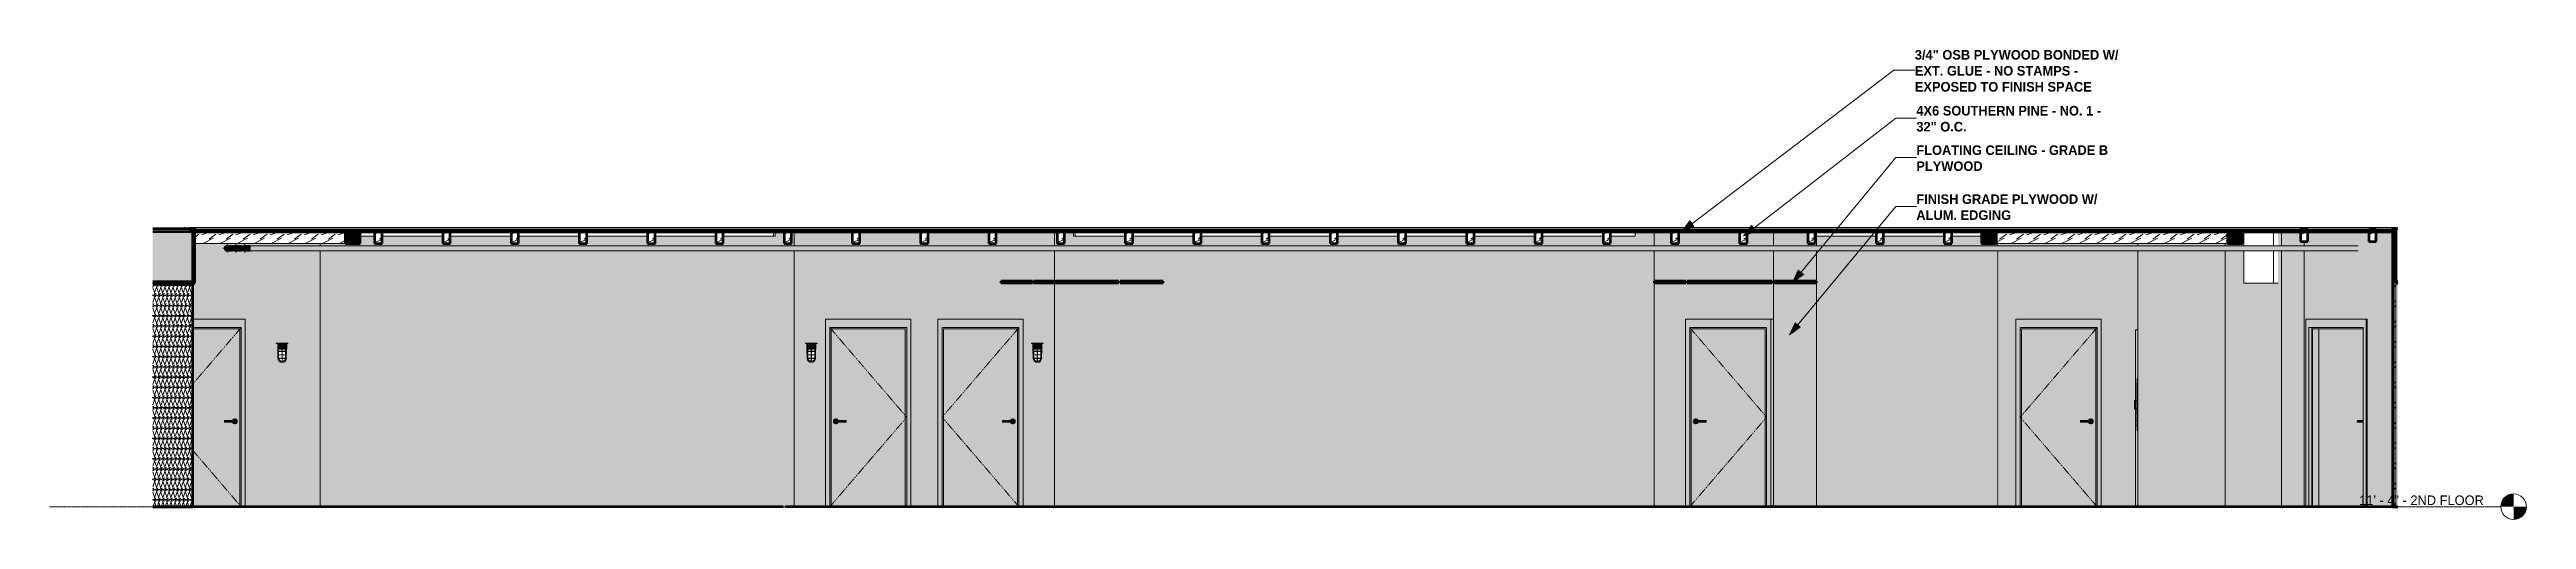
# Model space of a CAD drawing. Header units: inches. Extents: x 2872 to 9394, y -6 to 375.
# Drawn here: x 5153 to 6314, y 130 to 351 of the extents above; entities that cross this region are included whole.
import ezdxf

# ---------------------------------------------------------------- set-up
doc = ezdxf.new("R2010")
doc.units = ezdxf.units.IN
doc.header["$MEASUREMENT"] = 0
doc.linetypes.add('Dash 1_16_', pattern=[0.125, 0.0625, -0.0625])
doc.linetypes.add('Grid Line 1_2_', pattern=[0.875, 0.5, -0.125, 0.125, -0.125])
for name, color, linetype, lineweight in [('0-2', 250, 'Continuous', 18), ('0-3', 10, 'Continuous', 9), ('0-4', 90, 'Continuous', 5), ('A-CLNG', 13, 'Continuous', 18), ('A-CLNG-4', 13, 'Continuous', 60), ('A-DOOR', 31, 'Continuous', 18), ('A-DOOR-10', 31, 'Dash 1_16_', 9), ('A-DOOR-11', 21, 'Continuous', 18), ('A-DOOR-2', 10, 'Dash 1_16_', 9), ('A-DOOR-3', 10, 'Continuous', 9), ('A-DOOR-4', 255, 'Continuous', 18), ('A-DOOR-9', 31, 'Continuous', 9), ('A-DOOR-FRAM', 31, 'Continuous', 9), ('A-DOOR-FRAM-2', 10, 'Continuous', 9), ('A-DOOR-FRAM-3', 31, 'Continuous', 18), ('A-DOOR-FRAM-5', 71, 'Continuous', 18), ('A-FLOR-1', 8, 'Continuous', 5), ('A-FLOR-2', 7, 'Continuous', 60), ('A-FLOR-3', 254, 'Continuous', 5), ('A-FLOR-4', 250, 'Continuous', 18), ('A-FLOR-5', 251, 'Continuous', 5), ('A-FLOR-LEVL', 51, 'Continuous', 9), ('A-FLOR-LEVL-1', 51, 'Grid Line 1_2_', 9), ('A-FLOR-MCUT-1', 250, 'Continuous', 18), ('A-FLOR-PATT-1', 252, 'Continuous', 9), ('A-FLOR-PATT-2', 253, 'Continuous', 9), ('A-FLOR-PATT-3', 10, 'Continuous', 9), ('A-WALL', 113, 'Continuous', 18), ('A-WALL-PATT-1', 111, 'Continuous', 9), ('E-FIRE', 2, 'Continuous', 9), ('E-LITE-EQPM', 33, 'Continuous', 9), ('G-ANNO-TEXT', 231, 'Continuous', 9), ('I-WALL', 2, 'Continuous', 18), ('I-WALL-1', 2, 'Continuous', 5), ('I-WALL-2', 90, 'Continuous', 5), ('I-WALL-3', 250, 'Continuous', 18), ('I-WALL-4', 2, 'Continuous', 60), ('P-PIPE', 3, 'Continuous', 9), ('P-PIPE-1', 3, 'Continuous', 5), ('P-PIPE-CNTR', 3, 'Continuous', 9), ('S-BEAM', 12, 'Continuous', 9), ('S-BEAM-2', 10, 'Continuous', 9), ('S-BEAM-3', 7, 'Continuous', 60), ('S-BEAM-5', 35, 'Continuous', 9)]:
    doc.layers.add(name, color=color, linetype=linetype, lineweight=lineweight)
doc.styles.add('Century Gothic', font='ufonts.com_century-gothic.ttf', dxfattribs={"height": 4.5})
doc.styles.add('Century Gothic_B', font='GOTHICB.TTF', dxfattribs={"height": 4.5})
pattern_1 = [(0, (-2727.378, 0), (7.68, 1.92), [0.634, -5.126, 0.634, -5.126, -30.72]), (0, (-2727.378, 0), (7.68, 1.92), [-11.52, 0.634, -10.886, 0.634, -5.126, -13.44]), (0, (-2727.378, 0), (7.68, 1.92), [-28.8, 0.634, -3.206, 0.634, -8.966]), (120, (-2724.498, 0.96), (-5.502769, 5.691075), [0.634, -5.126, 0.634, -5.126, -30.72]), (120, (-2724.498, 0.96), (-5.502769, 5.691075), [-11.52, 0.634, -10.886, 0.634, -5.126, -13.44]), (120, (-2724.498, 0.96), (-5.502769, 5.691075), [-28.8, 0.634, -3.206, 0.634, -8.966]), (240, (-2723.538, 4.8), (-2.177231, -7.611075), [0.634, -5.126, 0.634, -5.126, -30.72]), (240, (-2723.538, 4.8), (-2.177231, -7.611075), [-11.52, 0.634, -10.886, 0.634, -5.126, -13.44]), (240, (-2723.538, 4.8), (-2.177231, -7.611075), [-28.8, 0.634, -3.206, 0.634, -8.966])]
pattern_2 = [(0, (-2727.378, 0), (0, 2.399), []), (315, (-2727.378, 0), (2.3985062, 0), [3.393, -3.393]), (45, (-2727.378, 0), (2.3985062, 0), [3.393, -3.393])]
pattern_3 = [(216.87, (-2724.18, 7.997), (23.9897714, 15.993643), [3.998, -35.986]), (206.565, (-2719.382, 5.598), (-7.99708, -7.996619), [8.941, -8.941]), (198.435, (-2719.382, 1.599), (-15.9938446, -7.997098), [5.058, -20.23])]
pattern_4 = [(161.57, (5973.0864, 0.24), (-1.92045124, 0.00015035), [0, -13.661, 1.517, 0]), (18.43, (5972.6064, 0.24), (-1.92045124, -0.00015035), [0, -13.661, 1.517, 0]), (108.43, (5973.0864, 0.24), (0.95996907, -4.80073665), [4.553, -10.625]), (71.57, (5972.6064, 0.24), (0.95996907, 4.80073665), [4.553, -10.625])]

msp = doc.modelspace()

# ---------------------------------------------------------------- texts
at = {"layer": 'A-FLOR-LEVL', "insert": (6235.84125, 141.27539), "char_height": 4.5, "width": 73.629, "attachment_point": 1, "style": 'Century Gothic'}
msp.add_mtext('11\' - 4" - 2ND FLOOR', dxfattribs=at)
at = {"layer": 'G-ANNO-TEXT', "char_height": 4.5, "attachment_point": 1, "style": 'Century Gothic_B'}
for s, insert, width in [('3/4" OSB PLYWOOD BONDED W/', (6027.5125, 350.26798), 118.9275), ('EXT. GLUE - NO STAMPS -', (6027.5125, 342.76798), 91.3545), ('EXPOSED TO FINISH SPACE', (6027.5125, 335.26798), 97.4145), ('4X6 SOUTHERN PINE - NO. 1 -', (6028.20987, 324.03885), 106.8075), ('32" O.C.', (6028.20987, 316.53885), 30.4515), ('FLOATING CEILING - GRADE B', (6028.20987, 305.53856), 109.383), ('PLYWOOD', (6028.20987, 298.03856), 38.0265), ('FINISH GRADE PLYWOOD W/', (6028.20987, 282.56558), 104.232), ('ALUM. EDGING', (6028.20987, 275.06558), 55.752)]:
    msp.add_mtext(s, dxfattribs=dict(at, insert=insert, width=width))

# ---------------------------------------------------------------- blocks, each defined once
blk = doc.blocks.new('CTR - 1st Phase - Unit Layouts_rvt-5-INTERIOR ELEVATION - CORRIDOR EAST _202_E_ - 2ND FLOOR - EAST WALL')
at = {"layer": 'A-FLOR-3'}
blk.add_hatch(color=256, dxfattribs=at).paths.add_polyline_path([(-2739, 136.4), (-2739, 136.5), (-2740, 136.5), (-2740, 136.4)], flags=0)
at = {"layer": 'A-FLOR-4'}
for p, q in [((-2740, 136.5), (-2739, 136.5)), ((-2740, 136.5), (-2740, 136.4)), ((-2739, 136.4), (-2740, 136.4))]:
    blk.add_line(p, q, dxfattribs=at)
blk = doc.blocks.new('CTR - 1st Phase - Shell_rvt-5-INTERIOR ELEVATION - CORRIDOR EAST _202_E_ - 2ND FLOOR - EAST WALL')
at = {"layer": 'A-FLOR-1'}
for points in [[(-3481.2, 266.7), (-3481.2, 266.9), (-3498.9, 266.9), (-3498.9, 266.7)], [(-2454.5, 265.7), (-2447.2, 265.7), (-2447.2, 266.2), (-3481.2, 266.2), (-3481.2, 266), (-3479.2, 266), (-3479.2, 265.7), (-2462.8, 265.7)]]:
    blk.add_hatch(color=256, dxfattribs=at).paths.add_polyline_path(points, flags=0)
at = {"layer": 'A-FLOR-5'}
blk.add_hatch(color=256, dxfattribs=at).paths.add_polyline_path([(-3479.2, 241.5), (-3479.2, 242), (-3480, 242), (-3480, 241.5)], flags=0)
at = {"layer": 'A-FLOR-PATT-1'}
h = blk.add_hatch(dxfattribs=at)
h.set_pattern_fill('FP_32', color=256, style=0, pattern_type=2)
h.set_pattern_definition([(161.57, (-2727.138, 0.24), (-1.92045124, 0.00015035), [0, -13.661, 1.517, 0]), (18.43, (-2727.618, 0.24), (-1.92045124, -0.00015035), [0, -13.661, 1.517, 0]), (108.43, (-2727.138, 0.24), (0.95996907, -4.80073665), [4.553, -10.625]), (71.57, (-2727.618, 0.24), (0.95996907, 4.80073665), [4.553, -10.625])])
h.paths.add_polyline_path([(-3498.9, 242), (-3479.2, 242), (-3479.2, 266), (-3498.9, 266), (-3498.9, 264.8)], flags=0)
h.paths.add_polyline_path([(-2447.2, 242), (-2446.3, 242), (-2446.3, 266), (-2447.2, 266), (-2447.2, 250.7)], flags=0)
at = {"layer": 'A-FLOR-PATT-2'}
h = blk.add_hatch(dxfattribs=at)
h.set_pattern_fill('FP_30', color=256, style=0, pattern_type=2)
h.set_pattern_definition(pattern_1)
h.paths.add_polyline_path([(-3498.9, 266.9), (-3481.2, 266.9), (-3481.2, 267.1), (-3498.9, 267.1), (-3498.9, 267)], flags=0)
h = blk.add_hatch(dxfattribs=at)
h.set_pattern_fill('FP_31', color=256, style=0, pattern_type=2)
h.set_pattern_definition(pattern_2)
h.paths.add_polyline_path([(-3481.2, 266), (-3481.2, 266.7), (-3498.9, 266.7), (-3498.9, 266)], flags=0)
h = blk.add_hatch(dxfattribs=at)
h.set_pattern_fill('FP_30', color=256, style=0, pattern_type=2)
h.set_pattern_definition(pattern_1)
h.paths.add_polyline_path([(-2906.8, 266.2), (-2447.2, 266.2), (-2447.2, 267), (-3481.2, 267), (-3481.2, 266.2), (-2915.1, 266.2)], flags=0)
at = {"layer": 'A-FLOR-PATT-3'}
h = blk.add_hatch(dxfattribs=at)
h.set_pattern_fill('FP_31', color=256, style=0, pattern_type=2)
h.set_pattern_definition(pattern_2)
h.paths.add_polyline_path([(-2454.5, 267), (-2447.2, 267), (-2447.2, 267.1), (-3481.2, 267.1), (-3481.2, 267), (-2462.8, 267)], flags=0)
h = blk.add_hatch(dxfattribs=at)
h.set_pattern_fill('FP_31', color=256, style=0, pattern_type=2)
h.set_pattern_definition(pattern_2)
h.paths.add_polyline_path([(-2906.8, 265), (-2447.2, 265), (-2447.2, 265.7), (-3479.2, 265.7), (-3479.2, 265), (-2915.1, 265)], flags=0)
h = blk.add_hatch(dxfattribs=at)
h.set_pattern_fill('FP_29', color=256, style=0, pattern_type=2)
h.set_pattern_definition([(0, (-2727.378, 0), (15.36, 3.84), [0.634, -10.886, 0.634, -10.886, -61.44]), (0, (-2727.378, 0), (15.36, 3.84), [-23.04, 0.634, -22.406, 0.634, -10.886, -26.88]), (0, (-2727.378, 0), (15.36, 3.84), [-57.6, 0.634, -7.046, 0.634, -18.566]), (120, (-2721.618, 1.92), (-11.005538, 11.38215), [0.634, -10.886, 0.634, -10.886, -61.44]), (120, (-2721.618, 1.92), (-11.005538, 11.38215), [-23.04, 0.634, -22.406, 0.634, -10.886, -26.88]), (120, (-2721.618, 1.92), (-11.005538, 11.38215), [-57.6, 0.634, -7.046, 0.634, -18.566]), (240, (-2719.698, 9.6), (-4.354462, -15.22215), [0.634, -10.886, 0.634, -10.886, -61.44]), (240, (-2719.698, 9.6), (-4.354462, -15.22215), [-23.04, 0.634, -22.406, 0.634, -10.886, -26.88]), (240, (-2719.698, 9.6), (-4.354462, -15.22215), [-57.6, 0.634, -7.046, 0.634, -18.566])])
h.paths.add_polyline_path([(-3480, 240.9), (-3479.2, 240.9), (-3479.2, 241.5), (-3480, 241.5), (-3480, 240.9)], flags=0)
h = blk.add_hatch(dxfattribs=at)
h.set_pattern_fill('FP_28', color=256, style=0, pattern_type=2)
h.set_pattern_definition([(135, (-2727.378, 0), (-2.12132, -2.12132), [])])
h.paths.add_polyline_path([(-2446.3, 136), (-2446.3, 136), (-2447.2, 136)], flags=0)
at = {"layer": 'A-FLOR-2'}
for p, q in [((-3481.2, 267.1), (-3481.2, 265)), ((-3481.2, 265), (-2447.2, 265)), ((-3479.2, 240.9), (-3479.2, 267.1)), ((-2447.2, 267.1), (-2447.2, 240.9)), ((-2447.2, 265), (-2447.2, 267.1)), ((-3498.9, 240.9), (-3479.2, 240.9)), ((-2447.2, 240.9), (-2446.3, 240.9)), ((-3203.3, 136), (-3498.9, 136)), ((-3203.3, 136), (-3203.3, 136)), ((-2447.2, 136), (-3202.4, 136)), ((-3202.4, 136), (-3202.4, 136)), ((-2446.3, 136), (-2447.2, 136))]:
    blk.add_line(p, q, dxfattribs=at)
at = {"layer": 'A-FLOR-4'}
for p, q in [((-3207.9, 265), (-3207.9, 263)), ((-3066.4, 265), (-3066.4, 263)), ((-2641.7, 265), (-2641.7, 263)), ((-2518.4, 258.4), (-2518.4, 265)), ((-2518.4, 240.9), (-2518.4, 256.1)), ((-2504.5, 265), (-2504.5, 258.4)), ((-2504.5, 256.1), (-2504.5, 240.9)), ((-2504.5, 240.9), (-2518.4, 240.9)), ((-2502.4, 240.9), (-2504.5, 240.9))]:
    blk.add_line(p, q, dxfattribs=at)
at = {"layer": 'A-FLOR-MCUT-1'}
for p, q in [((-3479.2, 266.9), (-3498.9, 266.9)), ((-3479.2, 266.7), (-3498.9, 266.7)), ((-3479.2, 266), (-3498.9, 266)), ((-2447.2, 267), (-3481.2, 267)), ((-2447.2, 266.2), (-3481.2, 266.2)), ((-2447.2, 265.7), (-3481.2, 265.7)), ((-2446.3, 266.9), (-2447.2, 266.9)), ((-2446.3, 266.7), (-2447.2, 266.7)), ((-2446.3, 266), (-2447.2, 266)), ((-3479.2, 242), (-3498.9, 242)), ((-3479.2, 241.5), (-3498.9, 241.5)), ((-2446.3, 242), (-2447.2, 242)), ((-2446.3, 241.5), (-2447.2, 241.5)), ((-2447.2, 136), (-2447.2, 136)), ((-2447.2, 136), (-2447.2, 136))]:
    blk.add_line(p, q, dxfattribs=at)
blk = doc.blocks.new('HOLLOW METAL - STAIR DOOR 3-0 x 7-0-2682974-INTERIOR ELEVATION - CORRIDOR EAST _202_E_ - 2ND FLOOR - EAST WALL')
at = {"layer": 'A-DOOR-11'}
h = blk.add_hatch(color=256, dxfattribs=at)
h.paths.add_polyline_path([(-2622.7, 136), (-2587.9, 136), (-2587.9, 219.4), (-2622.7, 219.4), (-2622.7, 184.1)], flags=0)
h.paths.add_polyline_path([(-2590.2, 174.8), (-2590.5, 174.9), (-2590.8, 175), (-2591, 175.2), (-2591.2, 175.4), (-2591.3, 175.6), (-2595, 175.6), (-2595, 176.4), (-2591.3, 176.4), (-2591.2, 176.6), (-2591, 176.8), (-2590.8, 177), (-2590.5, 177.1), (-2590.2, 177.2), (-2589.9, 177.1), (-2589.6, 177), (-2589.3, 176.8), (-2589.2, 176.6), (-2589, 176.3), (-2589, 176), (-2589, 175.7), (-2589.2, 175.4), (-2589.3, 175.2), (-2589.6, 175), (-2589.9, 174.9)], flags=0)
at = {"layer": 'A-DOOR-4'}
for points in [[(-2595, 176), (-2590.9, 176), (-2590.9, 176.4), (-2595, 176.4), (-2595, 176.1)], [(-2591.4, 175.6), (-2590.9, 175.6), (-2590.9, 176), (-2595, 176), (-2595, 175.6), (-2591.4, 175.6)], [(-2590.2, 174.8), (-2589.9, 174.9), (-2589.6, 175), (-2589.3, 175.2), (-2589.2, 175.4), (-2589, 175.7), (-2589, 176), (-2589, 176.3), (-2589.2, 176.6), (-2589.3, 176.8), (-2589.6, 177), (-2589.9, 177.1), (-2590.2, 177.2), (-2590.5, 177.1), (-2590.8, 177), (-2591, 176.8), (-2591.2, 176.6), (-2591.3, 176.4), (-2590.3, 176.4), (-2590.2, 176.4), (-2590.1, 176.4), (-2590, 176.3), (-2590, 176.2), (-2589.9, 176.1), (-2589.9, 176.1), (-2589.9, 176), (-2589.9, 175.8), (-2590, 175.7), (-2590, 175.7), (-2590.1, 175.6), (-2590.2, 175.6), (-2590.4, 175.6), (-2590.5, 175.6), (-2591.3, 175.6), (-2591.2, 175.4), (-2591, 175.2), (-2590.8, 175), (-2590.5, 174.9), (-2590.2, 174.8)], [(-2590.1, 176), (-2589.9, 176), (-2589.9, 176.1), (-2590, 176.3), (-2590.1, 176.3), (-2590.1, 176.4), (-2590.2, 176.4), (-2590.4, 176.4), (-2590.5, 176.4), (-2590.9, 176.4), (-2590.9, 176), (-2590.1, 176)]]:
    blk.add_hatch(color=256, dxfattribs=at).paths.add_polyline_path(points, flags=0)
h = blk.add_hatch(color=256, dxfattribs=at)
h.paths.add_polyline_path([(-2590, 175.7), (-2589.9, 175.9), (-2589.9, 175.9), (-2589.9, 176), (-2589.9, 176), (-2590, 175.7)], flags=0)
h.paths.add_polyline_path([(-2590.9, 175.6), (-2590.8, 175.6), (-2590.2, 175.6), (-2590, 175.7), (-2590, 175.7), (-2589.9, 176), (-2590.9, 176), (-2590.9, 175.6)], flags=0)
at = {"layer": 'A-DOOR-FRAM-5'}
for points in [[(-2623.3, 136), (-2623.3, 220), (-2587.3, 220), (-2587.3, 136), (-2585.3, 136), (-2585.3, 224), (-2625.3, 224), (-2625.3, 136)], [(-2623.3, 136), (-2622.7, 136), (-2622.7, 219.4), (-2587.9, 219.4), (-2587.9, 136), (-2587.3, 136), (-2587.3, 220), (-2623.3, 220), (-2623.3, 172.6)]]:
    blk.add_hatch(color=256, dxfattribs=at).paths.add_polyline_path(points, flags=0)
at = {"layer": 'A-DOOR-2'}
for p, q in [((-2587.3, 220), (-2623.3, 178)), ((-2623.3, 178), (-2587.3, 136))]:
    blk.add_line(p, q, dxfattribs=at)
at = {"layer": 'A-DOOR-3'}
for p, q in [((-2590.9, 176.4), (-2595, 176.4)), ((-2595, 176), (-2595, 176.4)), ((-2595, 175.6), (-2595, 176)), ((-2595, 175.6), (-2590.9, 175.6))]:
    blk.add_line(p, q, dxfattribs=at)
at = {"layer": 'A-DOOR-3', "flags": 128}
for points in [[(-2590.3, 176.4), (-2590.3, 176.4), (-2590.3, 176.4), (-2590.3, 176.4), (-2590.3, 176.4), (-2590.3, 176.4), (-2590.3, 176.4), (-2590.3, 176.4), (-2590.3, 176.4), (-2590.3, 176.4), (-2590.3, 176.4), (-2590.3, 176.4), (-2590.3, 176.4), (-2590.4, 176.4), (-2590.4, 176.4), (-2590.4, 176.4), (-2590.4, 176.4), (-2590.4, 176.4), (-2590.4, 176.4), (-2590.4, 176.4), (-2590.5, 176.4), (-2590.5, 176.4), (-2590.5, 176.4), (-2590.5, 176.4), (-2590.5, 176.4), (-2590.5, 176.4), (-2590.6, 176.4), (-2590.6, 176.4), (-2590.6, 176.4), (-2590.6, 176.4), (-2590.7, 176.4), (-2590.7, 176.4), (-2590.7, 176.4), (-2590.7, 176.4), (-2590.7, 176.4), (-2590.8, 176.4), (-2590.8, 176.4), (-2590.8, 176.4), (-2590.8, 176.4), (-2590.9, 176.4), (-2590.9, 176.4)], [(-2590.9, 175.6), (-2590.8, 175.6), (-2590.8, 175.6), (-2590.8, 175.6), (-2590.8, 175.6), (-2590.8, 175.6), (-2590.7, 175.6), (-2590.7, 175.6), (-2590.7, 175.6), (-2590.7, 175.6), (-2590.6, 175.6), (-2590.6, 175.6), (-2590.6, 175.6), (-2590.6, 175.6), (-2590.6, 175.6), (-2590.5, 175.6), (-2590.5, 175.6), (-2590.5, 175.6), (-2590.5, 175.6), (-2590.5, 175.6), (-2590.4, 175.6), (-2590.4, 175.6), (-2590.4, 175.6), (-2590.4, 175.6), (-2590.4, 175.6), (-2590.4, 175.6), (-2590.4, 175.6), (-2590.3, 175.6), (-2590.3, 175.6), (-2590.3, 175.6), (-2590.3, 175.6), (-2590.3, 175.6), (-2590.3, 175.6), (-2590.3, 175.6), (-2590.3, 175.6), (-2590.3, 175.6), (-2590.3, 175.6), (-2590.3, 175.6), (-2590.3, 175.6), (-2590.3, 175.6)]]:
    blk.add_lwpolyline(points, dxfattribs=at)
at = {"layer": 'A-DOOR-3'}
for start, end in [(0, 160.3657), (199.5633, 0)]:
    blk.add_arc((-2590.2, 176), 1.18, start, end, dxfattribs=at)
at = {"layer": 'A-DOOR-FRAM-2'}
for p, q in [((-2623.3, 136), (-2623.3, 220)), ((-2623.3, 220), (-2587.3, 220)), ((-2622.7, 136), (-2622.7, 219.4)), ((-2622.7, 219.4), (-2587.9, 219.4)), ((-2587.9, 219.4), (-2587.9, 136)), ((-2587.3, 220), (-2587.3, 136))]:
    blk.add_line(p, q, dxfattribs=at)
blk = doc.blocks.new('CTR - 1st Phase -Stairs _ Elevators_rvt-5-INTERIOR ELEVATION - CORRIDOR EAST _202_E_ - 2ND FLOOR - EAST WALL')
at = {"layer": 'I-WALL-2'}
h = blk.add_hatch(color=256, dxfattribs=at)
h.paths.add_polyline_path([(-2633.1, 136), (-2625.3, 136), (-2625.3, 224), (-2585.3, 224), (-2585.3, 136), (-2569.2, 136), (-2569.2, 181.9), (-2569.7, 181.9), (-2569.7, 185.9), (-2569.2, 185.9), (-2569.2, 219), (-2568.2, 219), (-2568.2, 256.1), (-2633.2, 256.1), (-2633.2, 136), (-2633.1, 136)], flags=0)
h.paths.add_polyline_path([(-2569.6, 182), (-2569.2, 182), (-2569.2, 185.8), (-2569.6, 185.8), (-2569.6, 185.2)], flags=0)
h.paths.add_polyline_path([(-2608.7, 258.4), (-2568.2, 258.4), (-2568.2, 259.5), (-2633.2, 259.5), (-2633.2, 258.4), (-2610.8, 258.4)], flags=0)
at = {"layer": 'I-WALL-3'}
for p, q in [((-2625.3, 136), (-2625.3, 224)), ((-2625.3, 224), (-2585.3, 224)), ((-2585.3, 224), (-2585.3, 136))]:
    blk.add_line(p, q, dxfattribs=at)
at = {"layer": '0-2'}
blk.add_blockref('HOLLOW METAL - STAIR DOOR 3-0 x 7-0-2682974-INTERIOR ELEVATION - CORRIDOR EAST _202_E_ - 2ND FLOOR - EAST WALL', (0, 0), dxfattribs=at)
blk = doc.blocks.new('LVL-Laminated Veneer Lumber - 4X6 S_ PINE - NO_ 1-1619292-INTERIOR ELEVATION - CORRIDOR EAST _202_E_ - 2ND FLOOR - EAST WALL')
at = {"layer": 'S-BEAM'}
h = blk.add_hatch(dxfattribs=at)
h.set_pattern_fill('FP_34', color=256, style=0, pattern_type=2)
h.set_pattern_definition(pattern_3)
h.paths.add_polyline_path([(-3359.4, 259.5), (-3359.4, 265), (-3362.9, 265), (-3362.9, 259.5)], flags=0)
at = {"layer": 'S-BEAM-3'}
for p, q in [((-3359.4, 265), (-3362.9, 265)), ((-3362.9, 265), (-3362.9, 259.5)), ((-3362.9, 259.5), (-3359.4, 259.5)), ((-3359.4, 259.5), (-3359.4, 265))]:
    blk.add_line(p, q, dxfattribs=at)
blk = doc.blocks.new('LVL-Laminated Veneer Lumber - 4X6 S_ PINE - NO_ 1-V13-INTERIOR ELEVATION - CORRIDOR EAST _202_E_ - 2ND FLOOR - EAST WALL')
at = {"layer": 'S-BEAM'}
h = blk.add_hatch(dxfattribs=at)
h.set_pattern_fill('FP_34', color=256, style=0, pattern_type=2)
h.set_pattern_definition(pattern_3)
h.paths.add_polyline_path([(-3327.4, 259.5), (-3327.4, 265), (-3330.9, 265), (-3330.9, 259.5)], flags=0)
at = {"layer": 'S-BEAM-3'}
for p, q in [((-3327.4, 265), (-3330.9, 265)), ((-3330.9, 265), (-3330.9, 259.5)), ((-3330.9, 259.5), (-3327.4, 259.5)), ((-3327.4, 259.5), (-3327.4, 265))]:
    blk.add_line(p, q, dxfattribs=at)
blk = doc.blocks.new('LVL-Laminated Veneer Lumber - 4X6 S_ PINE - NO_ 1-V14-INTERIOR ELEVATION - CORRIDOR EAST _202_E_ - 2ND FLOOR - EAST WALL')
at = {"layer": 'S-BEAM'}
h = blk.add_hatch(dxfattribs=at)
h.set_pattern_fill('FP_34', color=256, style=0, pattern_type=2)
h.set_pattern_definition(pattern_3)
h.paths.add_polyline_path([(-3295.4, 259.5), (-3295.4, 265), (-3298.9, 265), (-3298.9, 259.5)], flags=0)
at = {"layer": 'S-BEAM-3'}
for p, q in [((-3295.4, 265), (-3298.9, 265)), ((-3298.9, 265), (-3298.9, 259.5)), ((-3298.9, 259.5), (-3295.4, 259.5)), ((-3295.4, 259.5), (-3295.4, 265))]:
    blk.add_line(p, q, dxfattribs=at)
blk = doc.blocks.new('LVL-Laminated Veneer Lumber - 4X6 S_ PINE - NO_ 1-1619293-INTERIOR ELEVATION - CORRIDOR EAST _202_E_ - 2ND FLOOR - EAST WALL')
at = {"layer": 'S-BEAM'}
h = blk.add_hatch(dxfattribs=at)
h.set_pattern_fill('FP_34', color=256, style=0, pattern_type=2)
h.set_pattern_definition(pattern_3)
h.paths.add_polyline_path([(-3263.4, 259.5), (-3263.4, 265), (-3266.9, 265), (-3266.9, 259.5)], flags=0)
at = {"layer": 'S-BEAM-3'}
for p, q in [((-3263.4, 265), (-3266.9, 265)), ((-3266.9, 265), (-3266.9, 259.5)), ((-3266.9, 259.5), (-3263.4, 259.5)), ((-3263.4, 259.5), (-3263.4, 265))]:
    blk.add_line(p, q, dxfattribs=at)
blk = doc.blocks.new('LVL-Laminated Veneer Lumber - 4X6 S_ PINE - NO_ 1-V15-INTERIOR ELEVATION - CORRIDOR EAST _202_E_ - 2ND FLOOR - EAST WALL')
at = {"layer": 'S-BEAM'}
h = blk.add_hatch(dxfattribs=at)
h.set_pattern_fill('FP_34', color=256, style=0, pattern_type=2)
h.set_pattern_definition(pattern_3)
h.paths.add_polyline_path([(-3231.4, 259.5), (-3231.4, 265), (-3234.9, 265), (-3234.9, 259.5)], flags=0)
at = {"layer": 'S-BEAM-3'}
for p, q in [((-3231.4, 265), (-3234.9, 265)), ((-3234.9, 265), (-3234.9, 259.5)), ((-3234.9, 259.5), (-3231.4, 259.5)), ((-3231.4, 259.5), (-3231.4, 265))]:
    blk.add_line(p, q, dxfattribs=at)
blk = doc.blocks.new('LVL-Laminated Veneer Lumber - 4X6 S_ PINE - NO_ 1-V16-INTERIOR ELEVATION - CORRIDOR EAST _202_E_ - 2ND FLOOR - EAST WALL')
at = {"layer": 'S-BEAM'}
h = blk.add_hatch(dxfattribs=at)
h.set_pattern_fill('FP_34', color=256, style=0, pattern_type=2)
h.set_pattern_definition(pattern_3)
h.paths.add_polyline_path([(-3199.4, 259.5), (-3199.4, 265), (-3202.9, 265), (-3202.9, 259.5)], flags=0)
at = {"layer": 'S-BEAM-3'}
for p, q in [((-3199.4, 265), (-3202.9, 265)), ((-3202.9, 265), (-3202.9, 259.5)), ((-3202.9, 259.5), (-3199.4, 259.5)), ((-3199.4, 259.5), (-3199.4, 265))]:
    blk.add_line(p, q, dxfattribs=at)
blk = doc.blocks.new('LVL-Laminated Veneer Lumber - 4X6 S_ PINE - NO_ 1-V17-INTERIOR ELEVATION - CORRIDOR EAST _202_E_ - 2ND FLOOR - EAST WALL')
at = {"layer": 'S-BEAM'}
h = blk.add_hatch(dxfattribs=at)
h.set_pattern_fill('FP_34', color=256, style=0, pattern_type=2)
h.set_pattern_definition(pattern_3)
h.paths.add_polyline_path([(-3170.9, 259.5), (-3167.4, 259.5), (-3167.4, 265), (-3170.9, 265), (-3170.9, 264)], flags=0)
at = {"layer": 'S-BEAM-3'}
for p, q in [((-3167.4, 265), (-3170.9, 265)), ((-3170.9, 265), (-3170.9, 259.5)), ((-3170.9, 259.5), (-3167.4, 259.5)), ((-3167.4, 259.5), (-3167.4, 265))]:
    blk.add_line(p, q, dxfattribs=at)
blk = doc.blocks.new('LVL-Laminated Veneer Lumber - 4X6 S_ PINE - NO_ 1-V18-INTERIOR ELEVATION - CORRIDOR EAST _202_E_ - 2ND FLOOR - EAST WALL')
at = {"layer": 'S-BEAM'}
h = blk.add_hatch(dxfattribs=at)
h.set_pattern_fill('FP_34', color=256, style=0, pattern_type=2)
h.set_pattern_definition(pattern_3)
h.paths.add_polyline_path([(-3138.9, 259.5), (-3135.4, 259.5), (-3135.4, 265), (-3138.9, 265), (-3138.9, 263)], flags=0)
at = {"layer": 'S-BEAM-3'}
for p, q in [((-3135.4, 265), (-3138.9, 265)), ((-3138.9, 265), (-3138.9, 259.5)), ((-3138.9, 259.5), (-3135.4, 259.5)), ((-3135.4, 259.5), (-3135.4, 265))]:
    blk.add_line(p, q, dxfattribs=at)
blk = doc.blocks.new('LVL-Laminated Veneer Lumber - 4X6 S_ PINE - NO_ 1-V19-INTERIOR ELEVATION - CORRIDOR EAST _202_E_ - 2ND FLOOR - EAST WALL')
at = {"layer": 'S-BEAM'}
h = blk.add_hatch(dxfattribs=at)
h.set_pattern_fill('FP_34', color=256, style=0, pattern_type=2)
h.set_pattern_definition(pattern_3)
h.paths.add_polyline_path([(-3106.9, 259.5), (-3103.4, 259.5), (-3103.4, 265), (-3106.9, 265), (-3106.9, 264)], flags=0)
at = {"layer": 'S-BEAM-3'}
for p, q in [((-3103.4, 265), (-3106.9, 265)), ((-3106.9, 265), (-3106.9, 259.5)), ((-3106.9, 259.5), (-3103.4, 259.5)), ((-3103.4, 259.5), (-3103.4, 265))]:
    blk.add_line(p, q, dxfattribs=at)
blk = doc.blocks.new('LVL-Laminated Veneer Lumber - 4X6 S_ PINE - NO_ 1-1619295-INTERIOR ELEVATION - CORRIDOR EAST _202_E_ - 2ND FLOOR - EAST WALL')
at = {"layer": 'S-BEAM'}
h = blk.add_hatch(dxfattribs=at)
h.set_pattern_fill('FP_34', color=256, style=0, pattern_type=2)
h.set_pattern_definition(pattern_3)
h.paths.add_polyline_path([(-3074.9, 259.5), (-3071.4, 259.5), (-3071.4, 265), (-3074.9, 265), (-3074.9, 264.7)], flags=0)
at = {"layer": 'S-BEAM-3'}
for p, q in [((-3071.4, 265), (-3074.9, 265)), ((-3074.9, 265), (-3074.9, 259.5)), ((-3074.9, 259.5), (-3071.4, 259.5)), ((-3071.4, 259.5), (-3071.4, 265))]:
    blk.add_line(p, q, dxfattribs=at)
blk = doc.blocks.new('LVL-Laminated Veneer Lumber - 4X6 S_ PINE - NO_ 1-V20-INTERIOR ELEVATION - CORRIDOR EAST _202_E_ - 2ND FLOOR - EAST WALL')
at = {"layer": 'S-BEAM'}
h = blk.add_hatch(dxfattribs=at)
h.set_pattern_fill('FP_34', color=256, style=0, pattern_type=2)
h.set_pattern_definition(pattern_3)
h.paths.add_polyline_path([(-3039.4, 259.5), (-3039.4, 265), (-3042.9, 265), (-3042.9, 259.5)], flags=0)
at = {"layer": 'S-BEAM-3'}
for p, q in [((-3039.4, 265), (-3042.9, 265)), ((-3042.9, 265), (-3042.9, 259.5)), ((-3042.9, 259.5), (-3039.4, 259.5)), ((-3039.4, 259.5), (-3039.4, 265))]:
    blk.add_line(p, q, dxfattribs=at)
blk = doc.blocks.new('LVL-Laminated Veneer Lumber - 4X6 S_ PINE - NO_ 1-V21-INTERIOR ELEVATION - CORRIDOR EAST _202_E_ - 2ND FLOOR - EAST WALL')
at = {"layer": 'S-BEAM'}
h = blk.add_hatch(dxfattribs=at)
h.set_pattern_fill('FP_34', color=256, style=0, pattern_type=2)
h.set_pattern_definition(pattern_3)
h.paths.add_polyline_path([(-3007.4, 259.5), (-3007.4, 265), (-3010.9, 265), (-3010.9, 259.5)], flags=0)
at = {"layer": 'S-BEAM-3'}
for p, q in [((-3007.4, 265), (-3010.9, 265)), ((-3010.9, 265), (-3010.9, 259.5)), ((-3010.9, 259.5), (-3007.4, 259.5)), ((-3007.4, 259.5), (-3007.4, 265))]:
    blk.add_line(p, q, dxfattribs=at)
blk = doc.blocks.new('LVL-Laminated Veneer Lumber - 4X6 S_ PINE - NO_ 1-V22-INTERIOR ELEVATION - CORRIDOR EAST _202_E_ - 2ND FLOOR - EAST WALL')
at = {"layer": 'S-BEAM'}
h = blk.add_hatch(dxfattribs=at)
h.set_pattern_fill('FP_34', color=256, style=0, pattern_type=2)
h.set_pattern_definition(pattern_3)
h.paths.add_polyline_path([(-2975.4, 259.5), (-2975.4, 265), (-2978.9, 265), (-2978.9, 259.5)], flags=0)
at = {"layer": 'S-BEAM-3'}
for p, q in [((-2975.4, 265), (-2978.9, 265)), ((-2978.9, 265), (-2978.9, 259.5)), ((-2978.9, 259.5), (-2975.4, 259.5)), ((-2975.4, 259.5), (-2975.4, 265))]:
    blk.add_line(p, q, dxfattribs=at)
blk = doc.blocks.new('LVL-Laminated Veneer Lumber - 4X6 S_ PINE - NO_ 1-V23-INTERIOR ELEVATION - CORRIDOR EAST _202_E_ - 2ND FLOOR - EAST WALL')
at = {"layer": 'S-BEAM'}
h = blk.add_hatch(dxfattribs=at)
h.set_pattern_fill('FP_34', color=256, style=0, pattern_type=2)
h.set_pattern_definition(pattern_3)
h.paths.add_polyline_path([(-2943.4, 259.5), (-2943.4, 265), (-2946.9, 265), (-2946.9, 259.5)], flags=0)
at = {"layer": 'S-BEAM-3'}
for p, q in [((-2943.4, 265), (-2946.9, 265)), ((-2946.9, 265), (-2946.9, 259.5)), ((-2946.9, 259.5), (-2943.4, 259.5)), ((-2943.4, 259.5), (-2943.4, 265))]:
    blk.add_line(p, q, dxfattribs=at)
blk = doc.blocks.new('LVL-Laminated Veneer Lumber - 4X6 S_ PINE - NO_ 1-V24-INTERIOR ELEVATION - CORRIDOR EAST _202_E_ - 2ND FLOOR - EAST WALL')
at = {"layer": 'S-BEAM'}
h = blk.add_hatch(dxfattribs=at)
h.set_pattern_fill('FP_34', color=256, style=0, pattern_type=2)
h.set_pattern_definition(pattern_3)
h.paths.add_polyline_path([(-3394.9, 259.5), (-3391.4, 259.5), (-3391.4, 265), (-3394.9, 265), (-3394.9, 263)], flags=0)
at = {"layer": 'S-BEAM-3'}
for p, q in [((-3391.4, 265), (-3394.9, 265)), ((-3394.9, 265), (-3394.9, 259.5)), ((-3394.9, 259.5), (-3391.4, 259.5)), ((-3391.4, 259.5), (-3391.4, 265))]:
    blk.add_line(p, q, dxfattribs=at)
blk = doc.blocks.new('LVL-Laminated Veneer Lumber - 4X6 S_ PINE - NO_ 1-V25-INTERIOR ELEVATION - CORRIDOR EAST _202_E_ - 2ND FLOOR - EAST WALL')
at = {"layer": 'S-BEAM'}
h = blk.add_hatch(dxfattribs=at)
h.set_pattern_fill('FP_34', color=256, style=0, pattern_type=2)
h.set_pattern_definition(pattern_3)
h.paths.add_polyline_path([(-2911.4, 259.5), (-2911.4, 265), (-2914.9, 265), (-2914.9, 259.5)], flags=0)
at = {"layer": 'S-BEAM-3'}
for p, q in [((-2911.4, 265), (-2914.9, 265)), ((-2914.9, 265), (-2914.9, 259.5)), ((-2914.9, 259.5), (-2911.4, 259.5)), ((-2911.4, 259.5), (-2911.4, 265))]:
    blk.add_line(p, q, dxfattribs=at)
blk = doc.blocks.new('LVL-Laminated Veneer Lumber - 4X6 S_ PINE - NO_ 1-V26-INTERIOR ELEVATION - CORRIDOR EAST _202_E_ - 2ND FLOOR - EAST WALL')
at = {"layer": 'S-BEAM'}
h = blk.add_hatch(dxfattribs=at)
h.set_pattern_fill('FP_34', color=256, style=0, pattern_type=2)
h.set_pattern_definition(pattern_3)
h.paths.add_polyline_path([(-2882.9, 259.5), (-2879.4, 259.5), (-2879.4, 265), (-2882.9, 265), (-2882.9, 263)], flags=0)
at = {"layer": 'S-BEAM-3'}
for p, q in [((-2879.4, 265), (-2882.9, 265)), ((-2882.9, 265), (-2882.9, 259.5)), ((-2882.9, 259.5), (-2879.4, 259.5)), ((-2879.4, 259.5), (-2879.4, 265))]:
    blk.add_line(p, q, dxfattribs=at)
blk = doc.blocks.new('LVL-Laminated Veneer Lumber - 4X6 S_ PINE - NO_ 1-V27-INTERIOR ELEVATION - CORRIDOR EAST _202_E_ - 2ND FLOOR - EAST WALL')
at = {"layer": 'S-BEAM'}
h = blk.add_hatch(dxfattribs=at)
h.set_pattern_fill('FP_34', color=256, style=0, pattern_type=2)
h.set_pattern_definition(pattern_3)
h.paths.add_polyline_path([(-2850.9, 259.5), (-2847.4, 259.5), (-2847.4, 265), (-2850.9, 265), (-2850.9, 263)], flags=0)
at = {"layer": 'S-BEAM-3'}
for p, q in [((-2847.4, 265), (-2850.9, 265)), ((-2850.9, 265), (-2850.9, 259.5)), ((-2850.9, 259.5), (-2847.4, 259.5)), ((-2847.4, 259.5), (-2847.4, 265))]:
    blk.add_line(p, q, dxfattribs=at)
blk = doc.blocks.new('LVL-Laminated Veneer Lumber - 4X6 S_ PINE - NO_ 1-V28-INTERIOR ELEVATION - CORRIDOR EAST _202_E_ - 2ND FLOOR - EAST WALL')
at = {"layer": 'S-BEAM'}
h = blk.add_hatch(dxfattribs=at)
h.set_pattern_fill('FP_34', color=256, style=0, pattern_type=2)
h.set_pattern_definition(pattern_3)
h.paths.add_polyline_path([(-2818.9, 259.5), (-2815.4, 259.5), (-2815.4, 265), (-2818.9, 265), (-2818.9, 263)], flags=0)
at = {"layer": 'S-BEAM-3'}
for p, q in [((-2815.4, 265), (-2818.9, 265)), ((-2818.9, 265), (-2818.9, 259.5)), ((-2818.9, 259.5), (-2815.4, 259.5)), ((-2815.4, 259.5), (-2815.4, 265))]:
    blk.add_line(p, q, dxfattribs=at)
blk = doc.blocks.new('LVL-Laminated Veneer Lumber - 4X6 S_ PINE - NO_ 1-V29-INTERIOR ELEVATION - CORRIDOR EAST _202_E_ - 2ND FLOOR - EAST WALL')
at = {"layer": 'S-BEAM'}
h = blk.add_hatch(dxfattribs=at)
h.set_pattern_fill('FP_34', color=256, style=0, pattern_type=2)
h.set_pattern_definition(pattern_3)
h.paths.add_polyline_path([(-2786.9, 259.5), (-2783.4, 259.5), (-2783.4, 265), (-2786.9, 265)], flags=0)
at = {"layer": 'S-BEAM-3'}
for p, q in [((-2783.4, 265), (-2786.9, 265)), ((-2786.9, 265), (-2786.9, 259.5)), ((-2786.9, 259.5), (-2783.4, 259.5)), ((-2783.4, 259.5), (-2783.4, 265))]:
    blk.add_line(p, q, dxfattribs=at)
blk = doc.blocks.new('LVL-Laminated Veneer Lumber - 4X6 S_ PINE - NO_ 1-V30-INTERIOR ELEVATION - CORRIDOR EAST _202_E_ - 2ND FLOOR - EAST WALL')
at = {"layer": 'S-BEAM'}
h = blk.add_hatch(dxfattribs=at)
h.set_pattern_fill('FP_34', color=256, style=0, pattern_type=2)
h.set_pattern_definition(pattern_3)
h.paths.add_polyline_path([(-2751.4, 259.5), (-2751.4, 265), (-2754.9, 265), (-2754.9, 259.5)], flags=0)
at = {"layer": 'S-BEAM-3'}
for p, q in [((-2751.4, 265), (-2754.9, 265)), ((-2754.9, 265), (-2754.9, 259.5)), ((-2754.9, 259.5), (-2751.4, 259.5)), ((-2751.4, 259.5), (-2751.4, 265))]:
    blk.add_line(p, q, dxfattribs=at)
blk = doc.blocks.new('LVL-Laminated Veneer Lumber - 4X6 S_ PINE - NO_ 1-V31-INTERIOR ELEVATION - CORRIDOR EAST _202_E_ - 2ND FLOOR - EAST WALL')
at = {"layer": 'S-BEAM'}
h = blk.add_hatch(dxfattribs=at)
h.set_pattern_fill('FP_34', color=256, style=0, pattern_type=2)
h.set_pattern_definition(pattern_3)
h.paths.add_polyline_path([(-2719.4, 259.5), (-2719.4, 265), (-2722.9, 265), (-2722.9, 259.5)], flags=0)
at = {"layer": 'S-BEAM-3'}
for p, q in [((-2719.4, 265), (-2722.9, 265)), ((-2722.9, 265), (-2722.9, 259.5)), ((-2722.9, 259.5), (-2719.4, 259.5)), ((-2719.4, 259.5), (-2719.4, 265))]:
    blk.add_line(p, q, dxfattribs=at)
blk = doc.blocks.new('LVL-Laminated Veneer Lumber - 4X6 S_ PINE - NO_ 1-V32-INTERIOR ELEVATION - CORRIDOR EAST _202_E_ - 2ND FLOOR - EAST WALL')
at = {"layer": 'S-BEAM'}
h = blk.add_hatch(dxfattribs=at)
h.set_pattern_fill('FP_34', color=256, style=0, pattern_type=2)
h.set_pattern_definition(pattern_3)
h.paths.add_polyline_path([(-2687.4, 259.5), (-2687.4, 265), (-2690.9, 265), (-2690.9, 259.5)], flags=0)
at = {"layer": 'S-BEAM-3'}
for p, q in [((-2687.4, 265), (-2690.9, 265)), ((-2690.9, 265), (-2690.9, 259.5)), ((-2690.9, 259.5), (-2687.4, 259.5)), ((-2687.4, 259.5), (-2687.4, 265))]:
    blk.add_line(p, q, dxfattribs=at)
blk = doc.blocks.new('LVL-Laminated Veneer Lumber - 4X6 S_ PINE - NO_ 1-2422062-INTERIOR ELEVATION - CORRIDOR EAST _202_E_ - 2ND FLOOR - EAST WALL')
at = {"layer": 'S-BEAM'}
h = blk.add_hatch(dxfattribs=at)
h.set_pattern_fill('FP_34', color=256, style=0, pattern_type=2)
h.set_pattern_definition(pattern_3)
h.paths.add_polyline_path([(-2456.4, 260.5), (-2456.4, 265), (-2459.9, 265), (-2459.9, 260.5)], flags=0)
at = {"layer": 'S-BEAM-3'}
for p, q in [((-2456.4, 266), (-2459.9, 266)), ((-2459.9, 266), (-2459.9, 260.5)), ((-2459.9, 260.5), (-2456.4, 260.5)), ((-2456.4, 260.5), (-2456.4, 266))]:
    blk.add_line(p, q, dxfattribs=at)
blk = doc.blocks.new('LVL-Laminated Veneer Lumber - 4X6 S_ PINE - NO_ 1-2422063-INTERIOR ELEVATION - CORRIDOR EAST _202_E_ - 2ND FLOOR - EAST WALL')
at = {"layer": 'S-BEAM'}
h = blk.add_hatch(dxfattribs=at)
h.set_pattern_fill('FP_34', color=256, style=0, pattern_type=2)
h.set_pattern_definition(pattern_3)
h.paths.add_polyline_path([(-2491.9, 260.5), (-2488.4, 260.5), (-2488.4, 265), (-2491.9, 265)], flags=0)
at = {"layer": 'S-BEAM-3'}
for p, q in [((-2488.4, 266), (-2491.9, 266)), ((-2491.9, 266), (-2491.9, 260.5)), ((-2491.9, 260.5), (-2488.4, 260.5)), ((-2488.4, 260.5), (-2488.4, 266))]:
    blk.add_line(p, q, dxfattribs=at)
blk = doc.blocks.new('LVL-Laminated Veneer Lumber - _2_SISTERED 4X6 PINE-2259914-INTERIOR ELEVATION - CORRIDOR EAST _202_E_ - 2ND FLOOR - EAST WALL')
at = {"layer": 'S-BEAM-5'}
blk.add_hatch(color=256, dxfattribs=at).paths.add_polyline_path([(-2641.5, 259.5), (-2634.5, 259.5), (-2634.5, 265), (-2641.5, 265), (-2641.5, 263)], flags=0)
at = {"layer": 'S-BEAM-3'}
for p, q in [((-2634.5, 265), (-2641.5, 265)), ((-2641.5, 265), (-2641.5, 259.5)), ((-2641.5, 259.5), (-2634.5, 259.5)), ((-2634.5, 259.5), (-2634.5, 265))]:
    blk.add_line(p, q, dxfattribs=at)
blk = doc.blocks.new('LVL-Laminated Veneer Lumber - _2_SISTERED 4X6 PINE-2259826-INTERIOR ELEVATION - CORRIDOR EAST _202_E_ - 2ND FLOOR - EAST WALL')
at = {"layer": 'S-BEAM-5'}
blk.add_hatch(color=256, dxfattribs=at).paths.add_polyline_path([(-3408.7, 259.5), (-3401.7, 259.5), (-3401.7, 265), (-3408.7, 265), (-3408.7, 263)], flags=0)
at = {"layer": 'S-BEAM-3'}
for p, q in [((-3401.7, 265), (-3408.7, 265)), ((-3408.7, 265), (-3408.7, 259.5)), ((-3408.7, 259.5), (-3401.7, 259.5)), ((-3401.7, 259.5), (-3401.7, 265))]:
    blk.add_line(p, q, dxfattribs=at)
blk = doc.blocks.new('LVL-Laminated Veneer Lumber - 4X6 S_ PINE - NO_ 1-2391457-INTERIOR ELEVATION - CORRIDOR EAST _202_E_ - 2ND FLOOR - EAST WALL')
at = {"layer": 'S-BEAM-2'}
h = blk.add_hatch(dxfattribs=at)
h.set_pattern_fill('FP_34', color=256, style=0, pattern_type=2)
h.set_pattern_definition(pattern_3)
h.paths.add_polyline_path([(-3416.7, 259.5), (-3408.7, 259.5), (-3408.7, 265), (-3479.2, 265), (-3479.2, 259.5), (-3420.4, 259.5)], flags=0)
blk.add_line((-3479.2, 259.5), (-3408.7, 259.5), dxfattribs=at)
blk = doc.blocks.new('LVL-Laminated Veneer Lumber - 4X6 S_ PINE - NO_ 1-2391456-INTERIOR ELEVATION - CORRIDOR EAST _202_E_ - 2ND FLOOR - EAST WALL')
at = {"layer": 'S-BEAM'}
h = blk.add_hatch(dxfattribs=at)
h.set_pattern_fill('FP_34', color=256, style=0, pattern_type=2)
h.set_pattern_definition(pattern_3)
h.paths.add_polyline_path([(-2527.2, 259.5), (-2526.1, 259.5), (-2526.1, 265), (-2634.5, 265), (-2634.5, 259.5), (-2528.6, 259.5)], flags=0)
at = {"layer": 'S-BEAM-2'}
blk.add_line((-2634.5, 259.5), (-2526.1, 259.5), dxfattribs=at)
blk = doc.blocks.new('LVL-Laminated Veneer Lumber - 4X6 S_ PINE - NO_ 1-V33-INTERIOR ELEVATION - CORRIDOR EAST _202_E_ - 2ND FLOOR - EAST WALL')
at = {"layer": 'S-BEAM'}
h = blk.add_hatch(dxfattribs=at)
h.set_pattern_fill('FP_34', color=256, style=0, pattern_type=2)
h.set_pattern_definition(pattern_3)
h.paths.add_polyline_path([(-2655.4, 259.5), (-2655.4, 265), (-2658.9, 265), (-2658.9, 259.5)], flags=0)
at = {"layer": 'S-BEAM-3'}
for p, q in [((-2655.4, 265), (-2658.9, 265)), ((-2658.9, 265), (-2658.9, 259.5)), ((-2658.9, 259.5), (-2655.4, 259.5)), ((-2655.4, 259.5), (-2655.4, 265))]:
    blk.add_line(p, q, dxfattribs=at)
blk = doc.blocks.new('CTR - 1st Phase - Structure_rvt-5-INTERIOR ELEVATION - CORRIDOR EAST _202_E_ - 2ND FLOOR - EAST WALL')
at = {"layer": '0-3'}
for name, p in [('LVL-Laminated Veneer Lumber - 4X6 S_ PINE - NO_ 1-2391457-INTERIOR ELEVATION - CORRIDOR EAST _202_E_ - 2ND FLOOR - EAST WALL', (0, 0)), ('LVL-Laminated Veneer Lumber - _2_SISTERED 4X6 PINE-2259826-INTERIOR ELEVATION - CORRIDOR EAST _202_E_ - 2ND FLOOR - EAST WALL', (0, 0)), ('LVL-Laminated Veneer Lumber - 4X6 S_ PINE - NO_ 1-V24-INTERIOR ELEVATION - CORRIDOR EAST _202_E_ - 2ND FLOOR - EAST WALL', (0, 0)), ('LVL-Laminated Veneer Lumber - 4X6 S_ PINE - NO_ 1-1619292-INTERIOR ELEVATION - CORRIDOR EAST _202_E_ - 2ND FLOOR - EAST WALL', (0, 0)), ('LVL-Laminated Veneer Lumber - 4X6 S_ PINE - NO_ 1-V13-INTERIOR ELEVATION - CORRIDOR EAST _202_E_ - 2ND FLOOR - EAST WALL', (0, 0)), ('LVL-Laminated Veneer Lumber - 4X6 S_ PINE - NO_ 1-V14-INTERIOR ELEVATION - CORRIDOR EAST _202_E_ - 2ND FLOOR - EAST WALL', (0, 0)), ('LVL-Laminated Veneer Lumber - 4X6 S_ PINE - NO_ 1-1619293-INTERIOR ELEVATION - CORRIDOR EAST _202_E_ - 2ND FLOOR - EAST WALL', (0, 0)), ('LVL-Laminated Veneer Lumber - 4X6 S_ PINE - NO_ 1-V15-INTERIOR ELEVATION - CORRIDOR EAST _202_E_ - 2ND FLOOR - EAST WALL', (0, 0)), ('LVL-Laminated Veneer Lumber - 4X6 S_ PINE - NO_ 1-V16-INTERIOR ELEVATION - CORRIDOR EAST _202_E_ - 2ND FLOOR - EAST WALL', (0, 0)), ('LVL-Laminated Veneer Lumber - 4X6 S_ PINE - NO_ 1-V17-INTERIOR ELEVATION - CORRIDOR EAST _202_E_ - 2ND FLOOR - EAST WALL', (0, 0)), ('LVL-Laminated Veneer Lumber - 4X6 S_ PINE - NO_ 1-V18-INTERIOR ELEVATION - CORRIDOR EAST _202_E_ - 2ND FLOOR - EAST WALL', (0, 0)), ('LVL-Laminated Veneer Lumber - 4X6 S_ PINE - NO_ 1-V19-INTERIOR ELEVATION - CORRIDOR EAST _202_E_ - 2ND FLOOR - EAST WALL', (0, 0)), ('LVL-Laminated Veneer Lumber - 4X6 S_ PINE - NO_ 1-1619295-INTERIOR ELEVATION - CORRIDOR EAST _202_E_ - 2ND FLOOR - EAST WALL', (0, 0)), ('LVL-Laminated Veneer Lumber - 4X6 S_ PINE - NO_ 1-V20-INTERIOR ELEVATION - CORRIDOR EAST _202_E_ - 2ND FLOOR - EAST WALL', (0, 0)), ('LVL-Laminated Veneer Lumber - 4X6 S_ PINE - NO_ 1-V21-INTERIOR ELEVATION - CORRIDOR EAST _202_E_ - 2ND FLOOR - EAST WALL', (0, 0)), ('LVL-Laminated Veneer Lumber - 4X6 S_ PINE - NO_ 1-V22-INTERIOR ELEVATION - CORRIDOR EAST _202_E_ - 2ND FLOOR - EAST WALL', (0, 0)), ('LVL-Laminated Veneer Lumber - 4X6 S_ PINE - NO_ 1-V23-INTERIOR ELEVATION - CORRIDOR EAST _202_E_ - 2ND FLOOR - EAST WALL', (0, 0)), ('LVL-Laminated Veneer Lumber - 4X6 S_ PINE - NO_ 1-V25-INTERIOR ELEVATION - CORRIDOR EAST _202_E_ - 2ND FLOOR - EAST WALL', (0, 0)), ('LVL-Laminated Veneer Lumber - 4X6 S_ PINE - NO_ 1-V26-INTERIOR ELEVATION - CORRIDOR EAST _202_E_ - 2ND FLOOR - EAST WALL', (0, 0)), ('LVL-Laminated Veneer Lumber - 4X6 S_ PINE - NO_ 1-V27-INTERIOR ELEVATION - CORRIDOR EAST _202_E_ - 2ND FLOOR - EAST WALL', (0, 0)), ('LVL-Laminated Veneer Lumber - 4X6 S_ PINE - NO_ 1-V28-INTERIOR ELEVATION - CORRIDOR EAST _202_E_ - 2ND FLOOR - EAST WALL', (0, 0)), ('LVL-Laminated Veneer Lumber - 4X6 S_ PINE - NO_ 1-V29-INTERIOR ELEVATION - CORRIDOR EAST _202_E_ - 2ND FLOOR - EAST WALL', (0, 0)), ('LVL-Laminated Veneer Lumber - 4X6 S_ PINE - NO_ 1-V30-INTERIOR ELEVATION - CORRIDOR EAST _202_E_ - 2ND FLOOR - EAST WALL', (0, 0)), ('LVL-Laminated Veneer Lumber - 4X6 S_ PINE - NO_ 1-V31-INTERIOR ELEVATION - CORRIDOR EAST _202_E_ - 2ND FLOOR - EAST WALL', (0, 0)), ('LVL-Laminated Veneer Lumber - 4X6 S_ PINE - NO_ 1-V32-INTERIOR ELEVATION - CORRIDOR EAST _202_E_ - 2ND FLOOR - EAST WALL', (0, 0)), ('LVL-Laminated Veneer Lumber - 4X6 S_ PINE - NO_ 1-V33-INTERIOR ELEVATION - CORRIDOR EAST _202_E_ - 2ND FLOOR - EAST WALL', (0, 0)), ('LVL-Laminated Veneer Lumber - _2_SISTERED 4X6 PINE-2259914-INTERIOR ELEVATION - CORRIDOR EAST _202_E_ - 2ND FLOOR - EAST WALL', (0, 0)), ('LVL-Laminated Veneer Lumber - 4X6 S_ PINE - NO_ 1-2391456-INTERIOR ELEVATION - CORRIDOR EAST _202_E_ - 2ND FLOOR - EAST WALL', (0, 0)), ('LVL-Laminated Veneer Lumber - _2_SISTERED 4X6 PINE-2259914-INTERIOR ELEVATION - CORRIDOR EAST _202_E_ - 2ND FLOOR - EAST WALL', (115.4, 0)), ('LVL-Laminated Veneer Lumber - 4X6 S_ PINE - NO_ 1-2422063-INTERIOR ELEVATION - CORRIDOR EAST _202_E_ - 2ND FLOOR - EAST WALL', (0, 0)), ('LVL-Laminated Veneer Lumber - 4X6 S_ PINE - NO_ 1-2422062-INTERIOR ELEVATION - CORRIDOR EAST _202_E_ - 2ND FLOOR - EAST WALL', (0, 0))]:
    blk.add_blockref(name, p, dxfattribs=at)
blk = doc.blocks.new('Elbow - PVC - Sch 40 - Standard-2079255-INTERIOR ELEVATION - CORRIDOR EAST _202_E_ - 2ND FLOOR - EAST WALL')
at = {"layer": 'P-PIPE'}
h = blk.add_hatch(color=256, dxfattribs=at)
h.paths.add_polyline_path([(-3464, 255.9), (-3463.7, 256), (-3463.3, 256.1), (-3463, 256.3), (-3462.8, 256.6), (-3462.7, 256.9), (-3462.7, 257.3), (-3462.7, 257.6), (-3462.9, 257.9), (-3463, 258.2), (-3463.4, 258.4), (-3463.7, 258.6), (-3464, 258.6), (-3464.3, 258.5), (-3464.7, 258.4), (-3465, 258.2), (-3465.2, 257.9), (-3465.3, 257.6), (-3465.3, 257.3), (-3465.3, 256.9), (-3465.1, 256.6), (-3465, 256.3), (-3464.6, 256.1), (-3464.3, 255.9)], flags=0)
h.paths.add_polyline_path([(-3464, 256.1), (-3464.3, 256.1), (-3464.6, 256.3), (-3464.8, 256.4), (-3465, 256.7), (-3465.1, 256.9), (-3465.2, 257.3), (-3465.1, 257.6), (-3465, 257.9), (-3464.8, 258.1), (-3464.6, 258.3), (-3464.3, 258.4), (-3464, 258.4), (-3463.7, 258.4), (-3463.4, 258.3), (-3463.2, 258.1), (-3462.9, 257.8), (-3462.8, 257.5), (-3462.8, 257.3), (-3462.9, 256.9), (-3463, 256.7), (-3463.2, 256.4), (-3463.4, 256.2), (-3463.7, 256.1), (-3464, 256.1)], flags=0)
for points in [[(-3462.6, 257.3), (-3462.6, 258.6), (-3463.9, 258.6), (-3463.7, 258.5), (-3463.3, 258.4), (-3463, 258.1), (-3462.8, 257.9), (-3462.7, 257.6), (-3462.6, 257.3)], [(-3462.6, 255.9), (-3462.6, 257.3), (-3462.7, 257.3), (-3462.7, 256.9), (-3462.9, 256.6), (-3463, 256.3), (-3463.3, 256.1), (-3463.7, 255.9), (-3463.9, 255.9), (-3462.8, 255.9), (-3462.7, 255.9)], [(-3461.5, 257.3), (-3461.5, 258.6), (-3462.6, 258.6), (-3462.6, 257.3), (-3461.9, 257.3)], [(-3461.9, 255.9), (-3461.5, 255.9), (-3461.5, 257.3), (-3462.6, 257.3), (-3462.6, 255.9)]]:
    blk.add_hatch(color=256, dxfattribs=at).paths.add_polyline_path(points, flags=0)
for p, q in [((-3461.5, 258.6), (-3462.6, 258.6)), ((-3462.6, 255.9), (-3461.5, 255.9)), ((-3461.5, 258.6), (-3461.5, 257.3)), ((-3461.5, 257.3), (-3461.5, 255.9))]:
    blk.add_line(p, q, dxfattribs=at)
at = {"layer": 'P-PIPE', "flags": 128}
for points in [[(-3465.3, 257.3), (-3465.3, 257.3), (-3465.3, 257.4), (-3465.3, 257.4), (-3465.3, 257.5), (-3465.3, 257.5), (-3465.3, 257.6), (-3465.3, 257.6), (-3465.3, 257.7), (-3465.3, 257.7), (-3465.2, 257.8), (-3465.2, 257.8), (-3465.2, 257.9), (-3465.2, 257.9), (-3465.1, 258), (-3465.1, 258), (-3465.1, 258.1), (-3465, 258.1), (-3465, 258.1), (-3465, 258.2), (-3464.9, 258.2), (-3464.9, 258.3), (-3464.9, 258.3), (-3464.8, 258.3), (-3464.8, 258.4), (-3464.7, 258.4), (-3464.7, 258.4), (-3464.6, 258.4), (-3464.6, 258.5), (-3464.5, 258.5), (-3464.5, 258.5), (-3464.4, 258.5), (-3464.4, 258.5), (-3464.3, 258.6), (-3464.3, 258.6), (-3464.2, 258.6), (-3464.2, 258.6), (-3464.1, 258.6), (-3464.1, 258.6), (-3464, 258.6), (-3464, 258.6)], [(-3464, 255.9), (-3464.1, 255.9), (-3464.1, 255.9), (-3464.2, 255.9), (-3464.2, 255.9), (-3464.3, 255.9), (-3464.3, 255.9), (-3464.4, 256), (-3464.4, 256), (-3464.5, 256), (-3464.5, 256), (-3464.6, 256), (-3464.6, 256.1), (-3464.7, 256.1), (-3464.7, 256.1), (-3464.8, 256.1), (-3464.8, 256.2), (-3464.8, 256.2), (-3464.9, 256.2), (-3464.9, 256.3), (-3465, 256.3), (-3465, 256.4), (-3465, 256.4), (-3465.1, 256.4), (-3465.1, 256.5), (-3465.1, 256.5), (-3465.2, 256.6), (-3465.2, 256.6), (-3465.2, 256.7), (-3465.2, 256.7), (-3465.3, 256.8), (-3465.3, 256.8), (-3465.3, 256.9), (-3465.3, 256.9), (-3465.3, 257), (-3465.3, 257), (-3465.3, 257.1), (-3465.3, 257.1), (-3465.3, 257.2), (-3465.3, 257.2), (-3465.3, 257.3)], [(-3464, 258.6), (-3464, 258.6), (-3464, 258.6), (-3464, 258.6), (-3464, 258.6), (-3464, 258.6), (-3464, 258.6), (-3463.9, 258.6), (-3463.9, 258.6), (-3463.9, 258.6), (-3463.9, 258.6), (-3463.9, 258.6), (-3463.8, 258.6), (-3463.8, 258.6), (-3463.8, 258.6), (-3463.8, 258.6), (-3463.7, 258.6), (-3463.7, 258.6), (-3463.7, 258.6), (-3463.6, 258.6), (-3463.6, 258.6), (-3463.5, 258.6), (-3463.5, 258.6), (-3463.5, 258.6), (-3463.4, 258.6), (-3463.4, 258.6), (-3463.3, 258.6), (-3463.3, 258.6), (-3463.2, 258.6), (-3463.2, 258.6), (-3463.1, 258.6), (-3463.1, 258.6), (-3463, 258.6), (-3463, 258.6), (-3462.9, 258.6), (-3462.9, 258.6), (-3462.8, 258.6), (-3462.7, 258.6), (-3462.7, 258.6), (-3462.6, 258.6), (-3462.6, 258.6)], [(-3462.6, 255.9), (-3462.7, 255.9), (-3462.7, 255.9), (-3462.8, 255.9), (-3462.8, 255.9), (-3462.9, 255.9), (-3463, 255.9), (-3463, 255.9), (-3463.1, 255.9), (-3463.1, 255.9), (-3463.2, 255.9), (-3463.2, 255.9), (-3463.3, 255.9), (-3463.3, 255.9), (-3463.4, 255.9), (-3463.4, 255.9), (-3463.4, 255.9), (-3463.5, 255.9), (-3463.5, 255.9), (-3463.6, 255.9), (-3463.6, 255.9), (-3463.6, 255.9), (-3463.7, 255.9), (-3463.7, 255.9), (-3463.8, 255.9), (-3463.8, 255.9), (-3463.8, 255.9), (-3463.8, 255.9), (-3463.9, 255.9), (-3463.9, 255.9), (-3463.9, 255.9), (-3463.9, 255.9), (-3463.9, 255.9), (-3464, 255.9), (-3464, 255.9), (-3464, 255.9), (-3464, 255.9), (-3464, 255.9), (-3464, 255.9), (-3464, 255.9), (-3464, 255.9)]]:
    blk.add_lwpolyline(points, dxfattribs=at)
at = {"layer": 'P-PIPE'}
for start, end in [(0, 180), (180, 0)]:
    blk.add_arc((-3464, 257.3), 1.34, start, end, dxfattribs=at)
blk = doc.blocks.new('HOLLOW METAL - UNIT DOOR-2191977-INTERIOR ELEVATION - CORRIDOR EAST _202_E_ - 2ND FLOOR - EAST WALL')
at = {"layer": 'A-DOOR'}
h = blk.add_hatch(color=256, dxfattribs=at)
h.paths.add_polyline_path([(-3466, 136), (-3458.1, 136), (-3458.1, 219.4), (-3480, 219.4), (-3480, 136)], flags=0)
h.paths.add_polyline_path([(-3460.4, 174.8), (-3460.7, 174.9), (-3461, 175), (-3461.2, 175.2), (-3461.4, 175.4), (-3461.5, 175.6), (-3465.2, 175.6), (-3465.2, 176.4), (-3461.5, 176.4), (-3461.4, 176.6), (-3461.2, 176.8), (-3461, 177), (-3460.7, 177.1), (-3460.4, 177.2), (-3460.1, 177.1), (-3459.8, 177), (-3459.5, 176.8), (-3459.4, 176.6), (-3459.2, 176.3), (-3459.2, 176), (-3459.2, 175.7), (-3459.4, 175.4), (-3459.5, 175.2), (-3459.9, 174.9), (-3460.1, 174.9)], flags=0)
for points in [[(-3465.2, 176), (-3461.1, 176), (-3461.1, 176.4), (-3465.2, 176.4), (-3465.2, 176.1)], [(-3461.5, 175.6), (-3461.1, 175.6), (-3461.1, 176), (-3465.2, 176), (-3465.2, 175.6), (-3461.6, 175.6)], [(-3460.4, 174.8), (-3460.1, 174.9), (-3459.8, 175), (-3459.5, 175.2), (-3459.4, 175.4), (-3459.2, 175.7), (-3459.2, 176), (-3459.2, 176.3), (-3459.4, 176.6), (-3459.5, 176.8), (-3459.8, 177), (-3460.1, 177.1), (-3460.4, 177.2), (-3460.7, 177.1), (-3461, 177), (-3461.2, 176.8), (-3461.4, 176.6), (-3461.5, 176.4), (-3460.5, 176.4), (-3460.5, 176.4), (-3460.3, 176.4), (-3460.2, 176.3), (-3460.2, 176.2), (-3460.1, 176.1), (-3460.1, 176.1), (-3460.1, 176), (-3460.1, 175.8), (-3460.2, 175.7), (-3460.2, 175.7), (-3460.3, 175.6), (-3460.4, 175.6), (-3460.6, 175.6), (-3460.7, 175.6), (-3461.5, 175.6), (-3461.4, 175.4), (-3461.2, 175.2), (-3460.9, 174.9), (-3460.7, 174.9)], [(-3460.9, 176), (-3460.1, 176), (-3460.1, 176.1), (-3460.2, 176.3), (-3460.3, 176.3), (-3460.4, 176.4), (-3460.4, 176.4), (-3460.6, 176.4), (-3460.7, 176.4), (-3461.1, 176.4), (-3461.1, 176), (-3460.9, 176)]]:
    blk.add_hatch(color=256, dxfattribs=at).paths.add_polyline_path(points, flags=0)
h = blk.add_hatch(color=256, dxfattribs=at)
h.paths.add_polyline_path([(-3460.2, 175.7), (-3460.1, 175.9), (-3460.1, 175.9), (-3460.1, 176), (-3460.1, 176), (-3460.2, 175.7)], flags=0)
h.paths.add_polyline_path([(-3461.1, 175.6), (-3461, 175.6), (-3460.4, 175.6), (-3460.3, 175.7), (-3460.2, 175.7), (-3460.1, 176), (-3461.1, 176), (-3461.1, 175.6)], flags=0)
at = {"layer": 'A-DOOR-FRAM-3'}
for points in [[(-3457.5, 136), (-3455.5, 136), (-3455.5, 224), (-3480, 224), (-3480, 220), (-3457.5, 220), (-3457.5, 168.8)], [(-3458.1, 136), (-3457.5, 136), (-3457.5, 220), (-3480, 220), (-3480, 219.4), (-3458.1, 219.4), (-3458.1, 168.8)]]:
    blk.add_hatch(color=256, dxfattribs=at).paths.add_polyline_path(points, flags=0)
at = {"layer": 'A-DOOR-10'}
for p, q in [((-3457.5, 220), (-3480, 193.7)), ((-3480, 162.3), (-3457.5, 136))]:
    blk.add_line(p, q, dxfattribs=at)
at = {"layer": 'A-DOOR-9'}
for p, q in [((-3461.1, 176.4), (-3465.2, 176.4)), ((-3465.2, 176), (-3465.2, 176.4)), ((-3465.2, 175.6), (-3465.2, 176)), ((-3465.2, 175.6), (-3461.1, 175.6))]:
    blk.add_line(p, q, dxfattribs=at)
at = {"layer": 'A-DOOR-9', "flags": 128}
for points in [[(-3460.5, 176.4), (-3460.5, 176.4), (-3460.5, 176.4), (-3460.5, 176.4), (-3460.5, 176.4), (-3460.5, 176.4), (-3460.5, 176.4), (-3460.5, 176.4), (-3460.5, 176.4), (-3460.5, 176.4), (-3460.5, 176.4), (-3460.5, 176.4), (-3460.5, 176.4), (-3460.6, 176.4), (-3460.6, 176.4), (-3460.6, 176.4), (-3460.6, 176.4), (-3460.6, 176.4), (-3460.6, 176.4), (-3460.6, 176.4), (-3460.7, 176.4), (-3460.7, 176.4), (-3460.7, 176.4), (-3460.7, 176.4), (-3460.7, 176.4), (-3460.7, 176.4), (-3460.8, 176.4), (-3460.8, 176.4), (-3460.8, 176.4), (-3460.8, 176.4), (-3460.9, 176.4), (-3460.9, 176.4), (-3460.9, 176.4), (-3460.9, 176.4), (-3460.9, 176.4), (-3461, 176.4), (-3461, 176.4), (-3461, 176.4), (-3461, 176.4), (-3461.1, 176.4), (-3461.1, 176.4)], [(-3461.1, 175.6), (-3461, 175.6), (-3461, 175.6), (-3461, 175.6), (-3461, 175.6), (-3461, 175.6), (-3460.9, 175.6), (-3460.9, 175.6), (-3460.9, 175.6), (-3460.9, 175.6), (-3460.8, 175.6), (-3460.8, 175.6), (-3460.8, 175.6), (-3460.8, 175.6), (-3460.8, 175.6), (-3460.7, 175.6), (-3460.7, 175.6), (-3460.7, 175.6), (-3460.7, 175.6), (-3460.7, 175.6), (-3460.6, 175.6), (-3460.6, 175.6), (-3460.6, 175.6), (-3460.6, 175.6), (-3460.6, 175.6), (-3460.6, 175.6), (-3460.6, 175.6), (-3460.5, 175.6), (-3460.5, 175.6), (-3460.5, 175.6), (-3460.5, 175.6), (-3460.5, 175.6), (-3460.5, 175.6), (-3460.5, 175.6), (-3460.5, 175.6), (-3460.5, 175.6), (-3460.5, 175.6), (-3460.5, 175.6), (-3460.5, 175.6), (-3460.5, 175.6)]]:
    blk.add_lwpolyline(points, dxfattribs=at)
at = {"layer": 'A-DOOR-9'}
for start, end in [(0, 160.3657), (199.5633, 0)]:
    blk.add_arc((-3460.4, 176), 1.18, start, end, dxfattribs=at)
at = {"layer": 'A-DOOR-FRAM'}
for p, q in [((-3455.5, 224), (-3480, 224)), ((-3455.5, 136), (-3455.5, 224)), ((-3480, 220), (-3457.5, 220)), ((-3480, 219.4), (-3458.1, 219.4)), ((-3458.1, 219.4), (-3458.1, 136)), ((-3457.5, 220), (-3457.5, 136))]:
    blk.add_line(p, q, dxfattribs=at)
blk = doc.blocks.new('HOLLOW METAL - DOUBLE - HM - METAL LEAF - 20 MIN_ - 6-0 x 6-8-2194248-INTERIOR ELEVATION - CORRIDOR EAST _202_E_ - 2ND FLOOR - EAST WALL')
at = {"layer": 'A-DOOR'}
h = blk.add_hatch(color=256, dxfattribs=at)
h.paths.add_polyline_path([(-2569.2, 136), (-2568.2, 136), (-2568.2, 171.8), (-2568.4, 171.8), (-2568.4, 173.7), (-2568.7, 173.7), (-2568.7, 174.7), (-2568.4, 174.7), (-2568.4, 175), (-2568.7, 175), (-2568.7, 175.2), (-2568.4, 175.2), (-2568.4, 175.6), (-2568.7, 175.6), (-2568.7, 176.8), (-2568.4, 176.8), (-2568.4, 177), (-2568.7, 177), (-2568.7, 178.1), (-2568.4, 178.1), (-2568.4, 179), (-2568.7, 179), (-2568.7, 180.1), (-2568.4, 180.1), (-2568.4, 180.2), (-2568.7, 180.2), (-2568.7, 181.5), (-2568.4, 181.5), (-2568.4, 181.6), (-2568.7, 181.6), (-2568.7, 181.9), (-2569.2, 181.9), (-2569.2, 168.8)], flags=0)
h.paths.add_polyline_path([(-2568.7, 182), (-2568.7, 182.8), (-2568.4, 182.8), (-2568.4, 183), (-2568.7, 183), (-2568.7, 183.2), (-2568.4, 183.2), (-2568.4, 183.5), (-2568.7, 183.5), (-2568.7, 184.7), (-2568.4, 184.7), (-2568.4, 184.9), (-2568.7, 184.9), (-2568.7, 185.8), (-2569.2, 185.8), (-2569.2, 182)], flags=0)
h.paths.add_polyline_path([(-2568.7, 185.9), (-2568.7, 186.3), (-2568.4, 186.3), (-2568.4, 186.6), (-2568.7, 186.6), (-2568.7, 187.8), (-2568.4, 187.8), (-2568.4, 188.1), (-2568.7, 188.1), (-2568.7, 188.3), (-2568.4, 188.3), (-2568.4, 188.6), (-2568.7, 188.6), (-2568.7, 189.7), (-2568.4, 189.7), (-2568.4, 190), (-2568.7, 190), (-2568.7, 191.2), (-2568.4, 191.2), (-2568.4, 191.5), (-2568.7, 191.5), (-2568.7, 192.6), (-2568.4, 192.6), (-2568.4, 192.9), (-2568.7, 192.9), (-2568.7, 194.1), (-2568.4, 194.1), (-2568.4, 196), (-2568.2, 196), (-2568.2, 219), (-2569.2, 219), (-2569.2, 185.9)], flags=0)
at = {"layer": 'A-DOOR-9'}
for p, q in [((-2569.2, 185.9), (-2569.2, 219)), ((-2568.2, 219), (-2569.2, 219)), ((-2569.2, 182), (-2569.2, 185.8)), ((-2569.2, 136), (-2569.2, 181.9))]:
    blk.add_line(p, q, dxfattribs=at)
blk = doc.blocks.new('104416 - Fire Extinguishers - Wall - Class A - Light - 2A-2205533-INTERIOR ELEVATION - CORRIDOR EAST _202_E_ - 2ND FLOOR - EAST WALL')
at = {"layer": 'E-FIRE'}
for points in [[(-2569.7, 181.9), (-2568.7, 181.9), (-2568.7, 182), (-2569.6, 182), (-2569.6, 185.8), (-2568.7, 185.8), (-2568.7, 185.9), (-2569.7, 185.9), (-2569.7, 185.2)], [(-2568.4, 193.9), (-2568.4, 194.1), (-2568.7, 194.1), (-2568.7, 193.9)], [(-2568.7, 193.7), (-2568.4, 193.7), (-2568.4, 193.9), (-2568.7, 193.9)], [(-2568.4, 193.6), (-2568.4, 193.7), (-2568.7, 193.7), (-2568.7, 193.6)], [(-2568.4, 193.5), (-2568.4, 193.6), (-2568.7, 193.6), (-2568.7, 193.5)], [(-2568.4, 193.4), (-2568.4, 193.5), (-2568.7, 193.5), (-2568.7, 193.4)], [(-2568.7, 193.3), (-2568.4, 193.3), (-2568.4, 193.4), (-2568.7, 193.4), (-2568.7, 193.3)], [(-2568.4, 193), (-2568.4, 193.3), (-2568.7, 193.3), (-2568.7, 193)], [(-2568.4, 192.9), (-2568.4, 193), (-2568.7, 193), (-2568.7, 192.9)], [(-2568.4, 191.5), (-2568.4, 192.6), (-2568.7, 192.6), (-2568.7, 191.5)], [(-2568.4, 191), (-2568.4, 191.2), (-2568.7, 191.2), (-2568.7, 191)], [(-2568.4, 190.2), (-2568.4, 191), (-2568.7, 191), (-2568.7, 190.2)], [(-2568.4, 190), (-2568.4, 190.2), (-2568.7, 190.2), (-2568.7, 190)], [(-2568.4, 189.5), (-2568.4, 189.7), (-2568.7, 189.7), (-2568.7, 189.5)], [(-2568.4, 189.7), (-2568.4, 189.7), (-2568.7, 189.7), (-2568.7, 189.7)], [(-2568.7, 189.2), (-2568.4, 189.2), (-2568.4, 189.5), (-2568.7, 189.5), (-2568.7, 189.2)], [(-2568.4, 188.9), (-2568.4, 189.2), (-2568.7, 189.2), (-2568.7, 188.9)], [(-2568.4, 188.7), (-2568.4, 188.9), (-2568.7, 188.9), (-2568.7, 188.7)], [(-2568.4, 188.6), (-2568.4, 188.7), (-2568.7, 188.7), (-2568.7, 188.6)], [(-2568.4, 188.1), (-2568.4, 188.3), (-2568.7, 188.3), (-2568.7, 188.1)], [(-2568.4, 187.7), (-2568.4, 187.8), (-2568.7, 187.8), (-2568.7, 187.7)], [(-2568.4, 187.5), (-2568.4, 187.7), (-2568.7, 187.7), (-2568.7, 187.5)], [(-2568.4, 187.2), (-2568.4, 187.5), (-2568.7, 187.5), (-2568.7, 187.2)], [(-2568.4, 186.9), (-2568.4, 187.2), (-2568.7, 187.2), (-2568.7, 186.9)], [(-2568.7, 186.7), (-2568.4, 186.7), (-2568.4, 186.9), (-2568.7, 186.9)], [(-2568.7, 186.6), (-2568.4, 186.6), (-2568.4, 186.7), (-2568.7, 186.7)], [(-2568.7, 186), (-2568.4, 186), (-2568.4, 186.3), (-2568.7, 186.3), (-2568.7, 186.1)], [(-2568.7, 185.7), (-2568.4, 185.7), (-2568.4, 186), (-2568.7, 186), (-2568.7, 185.7)], [(-2568.2, 171.8), (-2568.2, 196), (-2568.4, 196), (-2568.4, 171.8)], [(-2568.4, 185.3), (-2568.4, 185.7), (-2568.7, 185.7), (-2568.7, 185.3)], [(-2568.7, 185), (-2568.4, 185), (-2568.4, 185.3), (-2568.7, 185.3), (-2568.7, 185.2)], [(-2568.7, 184.9), (-2568.4, 184.9), (-2568.4, 185), (-2568.7, 185)], [(-2568.4, 184.5), (-2568.4, 184.7), (-2568.7, 184.7), (-2568.7, 184.5)], [(-2568.4, 183.7), (-2568.4, 184.5), (-2568.7, 184.5), (-2568.7, 183.7)], [(-2568.4, 183.5), (-2568.4, 183.7), (-2568.7, 183.7), (-2568.7, 183.5)], [(-2568.4, 183), (-2568.4, 183.2), (-2568.7, 183.2), (-2568.7, 183)], [(-2568.4, 182.3), (-2568.4, 182.8), (-2568.7, 182.8), (-2568.7, 182.3)], [(-2568.4, 182.1), (-2568.4, 182.3), (-2568.7, 182.3), (-2568.7, 182.1)], [(-2568.4, 181.6), (-2568.4, 182.1), (-2568.7, 182.1), (-2568.7, 181.6)], [(-2568.4, 181.3), (-2568.4, 181.5), (-2568.7, 181.5), (-2568.7, 181.3)], [(-2568.7, 180.9), (-2568.4, 180.9), (-2568.4, 181.3), (-2568.7, 181.3), (-2568.7, 181)], [(-2568.4, 180.8), (-2568.4, 180.9), (-2568.7, 180.9), (-2568.7, 180.8)], [(-2568.7, 180.9), (-2568.4, 180.9), (-2568.4, 180.9), (-2568.7, 180.9)], [(-2568.4, 180.4), (-2568.4, 180.8), (-2568.7, 180.8), (-2568.7, 180.4)], [(-2568.4, 180.2), (-2568.4, 180.4), (-2568.7, 180.4), (-2568.7, 180.2)], [(-2568.4, 179), (-2568.4, 180.1), (-2568.7, 180.1), (-2568.7, 179)], [(-2568.4, 177), (-2568.4, 178.1), (-2568.7, 178.1), (-2568.7, 177)], [(-2568.4, 176.6), (-2568.4, 176.8), (-2568.7, 176.8), (-2568.7, 176.6)], [(-2568.7, 176.4), (-2568.4, 176.4), (-2568.4, 176.6), (-2568.7, 176.6)], [(-2568.4, 176.3), (-2568.4, 176.4), (-2568.7, 176.4), (-2568.7, 176.3)], [(-2568.4, 176.2), (-2568.4, 176.3), (-2568.7, 176.3), (-2568.7, 176.2)], [(-2568.4, 176.1), (-2568.4, 176.2), (-2568.7, 176.2), (-2568.7, 176.1)], [(-2568.4, 176), (-2568.4, 176.1), (-2568.7, 176.1), (-2568.7, 176)], [(-2568.4, 175.7), (-2568.4, 176), (-2568.7, 176), (-2568.7, 175.7)], [(-2568.4, 175.6), (-2568.4, 175.7), (-2568.7, 175.7), (-2568.7, 175.6)], [(-2568.4, 175), (-2568.4, 175.2), (-2568.7, 175.2), (-2568.7, 175)], [(-2568.4, 174.6), (-2568.4, 174.7), (-2568.7, 174.7), (-2568.7, 174.6)], [(-2568.4, 173.9), (-2568.4, 174.6), (-2568.7, 174.6), (-2568.7, 173.9)], [(-2568.4, 173.7), (-2568.4, 173.9), (-2568.7, 173.9), (-2568.7, 173.7)]]:
    blk.add_hatch(color=256, dxfattribs=at).paths.add_polyline_path(points, flags=0)
for p, q in [((-2569.7, 185.9), (-2569.7, 181.9)), ((-2568.7, 185.9), (-2569.7, 185.9)), ((-2568.7, 193.9), (-2568.7, 194.1)), ((-2568.4, 194.1), (-2568.7, 194.1)), ((-2568.7, 193.7), (-2568.7, 193.9)), ((-2568.4, 193.9), (-2568.7, 193.9)), ((-2568.7, 193.6), (-2568.7, 193.7)), ((-2568.4, 193.7), (-2568.7, 193.7)), ((-2568.7, 193.5), (-2568.7, 193.6)), ((-2568.4, 193.6), (-2568.7, 193.6)), ((-2568.7, 193.4), (-2568.7, 193.5)), ((-2568.4, 193.5), (-2568.7, 193.5)), ((-2568.7, 193.3), (-2568.7, 193.4)), ((-2568.4, 193.4), (-2568.7, 193.4)), ((-2568.7, 193), (-2568.7, 193.3)), ((-2568.4, 193.3), (-2568.7, 193.3)), ((-2568.7, 192.9), (-2568.7, 193)), ((-2568.4, 193), (-2568.7, 193)), ((-2568.7, 192.9), (-2568.4, 192.9)), ((-2568.7, 191.5), (-2568.7, 192.6)), ((-2568.4, 192.6), (-2568.7, 192.6)), ((-2568.7, 191.5), (-2568.4, 191.5)), ((-2568.7, 191), (-2568.7, 191.2)), ((-2568.4, 191.2), (-2568.7, 191.2)), ((-2568.7, 190.2), (-2568.7, 191)), ((-2568.4, 191), (-2568.7, 191)), ((-2568.7, 190), (-2568.7, 190.2)), ((-2568.4, 190.2), (-2568.7, 190.2)), ((-2568.7, 190), (-2568.4, 190)), ((-2568.7, 189.5), (-2568.7, 189.7)), ((-2568.7, 189.7), (-2568.7, 189.7)), ((-2568.4, 189.7), (-2568.7, 189.7)), ((-2568.4, 189.7), (-2568.7, 189.7)), ((-2568.7, 189.2), (-2568.7, 189.5)), ((-2568.4, 189.5), (-2568.7, 189.5)), ((-2568.7, 188.9), (-2568.7, 189.2)), ((-2568.4, 189.2), (-2568.7, 189.2)), ((-2568.7, 188.7), (-2568.7, 188.9)), ((-2568.4, 188.9), (-2568.7, 188.9)), ((-2568.7, 188.6), (-2568.7, 188.7)), ((-2568.4, 188.7), (-2568.7, 188.7)), ((-2568.7, 188.6), (-2568.4, 188.6)), ((-2568.7, 188.1), (-2568.7, 188.3)), ((-2568.4, 188.3), (-2568.7, 188.3)), ((-2568.7, 188.1), (-2568.4, 188.1)), ((-2568.7, 187.7), (-2568.7, 187.8)), ((-2568.4, 187.8), (-2568.7, 187.8)), ((-2568.7, 187.5), (-2568.7, 187.7)), ((-2568.4, 187.7), (-2568.7, 187.7)), ((-2568.7, 187.2), (-2568.7, 187.5)), ((-2568.4, 187.5), (-2568.7, 187.5)), ((-2568.7, 186.9), (-2568.7, 187.2)), ((-2568.4, 187.2), (-2568.7, 187.2)), ((-2568.7, 186.7), (-2568.7, 186.9)), ((-2568.4, 186.9), (-2568.7, 186.9)), ((-2568.7, 186.6), (-2568.7, 186.7)), ((-2568.4, 186.7), (-2568.7, 186.7)), ((-2568.4, 186.6), (-2568.7, 186.6)), ((-2568.7, 186), (-2568.7, 186.3)), ((-2568.4, 186.3), (-2568.7, 186.3)), ((-2568.7, 185.7), (-2568.7, 186)), ((-2568.4, 186), (-2568.7, 186)), ((-2568.4, 171.8), (-2568.4, 196)), ((-2568.4, 196), (-2568.2, 196)), ((-2569.7, 181.9), (-2568.7, 181.9)), ((-2569.6, 182), (-2569.6, 185.8)), ((-2569.6, 185.8), (-2568.7, 185.8)), ((-2568.7, 182), (-2569.6, 182)), ((-2568.7, 185.3), (-2568.7, 185.7)), ((-2568.4, 185.7), (-2568.7, 185.7)), ((-2568.7, 185), (-2568.7, 185.3)), ((-2568.4, 185.3), (-2568.7, 185.3)), ((-2568.7, 184.9), (-2568.7, 185)), ((-2568.4, 185), (-2568.7, 185)), ((-2568.4, 184.9), (-2568.7, 184.9)), ((-2568.7, 184.5), (-2568.7, 184.7)), ((-2568.4, 184.7), (-2568.7, 184.7)), ((-2568.7, 183.7), (-2568.7, 184.5)), ((-2568.4, 184.5), (-2568.7, 184.5)), ((-2568.7, 183.5), (-2568.7, 183.7)), ((-2568.4, 183.7), (-2568.7, 183.7)), ((-2568.7, 183.5), (-2568.4, 183.5)), ((-2568.7, 183), (-2568.7, 183.2)), ((-2568.4, 183.2), (-2568.7, 183.2)), ((-2568.7, 183), (-2568.4, 183)), ((-2568.7, 182.3), (-2568.7, 182.8)), ((-2568.4, 182.8), (-2568.7, 182.8)), ((-2568.7, 182.1), (-2568.7, 182.3)), ((-2568.4, 182.3), (-2568.7, 182.3)), ((-2568.7, 181.6), (-2568.7, 182.1)), ((-2568.7, 182.1), (-2568.4, 182.1)), ((-2568.4, 181.6), (-2568.7, 181.6)), ((-2568.7, 181.3), (-2568.7, 181.5)), ((-2568.4, 181.5), (-2568.7, 181.5)), ((-2568.7, 180.9), (-2568.7, 181.3)), ((-2568.4, 181.3), (-2568.7, 181.3)), ((-2568.7, 180.8), (-2568.7, 180.9)), ((-2568.7, 180.9), (-2568.7, 180.9)), ((-2568.4, 180.9), (-2568.7, 180.9)), ((-2568.7, 180.4), (-2568.7, 180.8)), ((-2568.7, 180.2), (-2568.7, 180.4)), ((-2568.4, 180.4), (-2568.7, 180.4)), ((-2568.7, 180.2), (-2568.4, 180.2)), ((-2568.7, 179), (-2568.7, 180.1)), ((-2568.4, 180.1), (-2568.7, 180.1)), ((-2568.7, 179), (-2568.4, 179)), ((-2568.7, 177), (-2568.7, 178.1)), ((-2568.4, 178.1), (-2568.7, 178.1)), ((-2568.7, 177), (-2568.4, 177)), ((-2568.7, 176.6), (-2568.7, 176.8)), ((-2568.4, 176.8), (-2568.7, 176.8)), ((-2568.7, 176.4), (-2568.7, 176.6)), ((-2568.4, 176.6), (-2568.7, 176.6)), ((-2568.7, 176.3), (-2568.7, 176.4)), ((-2568.4, 176.4), (-2568.7, 176.4)), ((-2568.7, 176.2), (-2568.7, 176.3)), ((-2568.4, 176.3), (-2568.7, 176.3)), ((-2568.7, 176.1), (-2568.7, 176.2)), ((-2568.4, 176.2), (-2568.7, 176.2)), ((-2568.7, 176), (-2568.7, 176.1)), ((-2568.4, 176.1), (-2568.7, 176.1)), ((-2568.7, 175.7), (-2568.7, 176)), ((-2568.4, 176), (-2568.7, 176)), ((-2568.7, 175.6), (-2568.7, 175.7)), ((-2568.4, 175.7), (-2568.7, 175.7)), ((-2568.7, 175.6), (-2568.4, 175.6)), ((-2568.7, 175), (-2568.7, 175.2)), ((-2568.4, 175.2), (-2568.7, 175.2)), ((-2568.7, 175), (-2568.4, 175)), ((-2568.7, 174.6), (-2568.7, 174.7)), ((-2568.4, 174.7), (-2568.7, 174.7)), ((-2568.7, 173.9), (-2568.7, 174.6)), ((-2568.4, 174.6), (-2568.7, 174.6)), ((-2568.7, 173.7), (-2568.7, 173.9)), ((-2568.4, 173.9), (-2568.7, 173.9)), ((-2568.7, 173.7), (-2568.4, 173.7)), ((-2568.2, 171.8), (-2568.4, 171.8))]:
    blk.add_line(p, q, dxfattribs=at)
blk = doc.blocks.new('Lighting-Flood-Cooper-All-Pro-VT1730-LED - Lighting-Flood-Cooper-All-Pro-VT1730-LED-2281438-INTERIOR ELEVATION - CORRIDOR EAST _202_E_ - 2ND FLOOR - EAST WALL')
at = {"layer": 'E-LITE-EQPM'}
for points in [[(-3192.8, 212.6), (-3192.7, 212.6), (-3192.7, 212.8), (-3192.9, 212.8), (-3192.9, 212.6)], [(-3192.6, 212.6), (-3192.5, 212.6), (-3192.5, 212.8), (-3192.7, 212.8), (-3192.7, 212.6), (-3192.6, 212.6)], [(-3192.2, 212.6), (-3192.1, 212.6), (-3192.1, 212.8), (-3192.5, 212.8), (-3192.5, 212.6), (-3192.3, 212.6)], [(-3188.5, 212.4), (-3188.1, 212.4), (-3188.1, 212.6), (-3192.2, 212.6), (-3192.2, 212.4), (-3188.5, 212.4)], [(-3192.2, 210.8), (-3188, 210.8), (-3188, 212.4), (-3192.2, 212.4), (-3192.2, 211.8)], [(-3188.3, 210.7), (-3188.1, 210.7), (-3188.1, 210.8), (-3192.2, 210.8), (-3192.2, 210.7), (-3188.3, 210.7)], [(-3188.3, 210.1), (-3188, 210.1), (-3188, 210.7), (-3192.2, 210.7), (-3192.2, 210.1), (-3188.3, 210.1)], [(-3192.1, 205.7), (-3192, 205.7), (-3192.1, 210.1), (-3192.2, 210.1), (-3192.1, 207.1), (-3192.1, 206.6), (-3192.1, 205.7)], [(-3188.4, 212.6), (-3188.1, 212.6), (-3188.2, 212.8), (-3192.1, 212.8), (-3192.1, 212.6), (-3188.5, 212.6)], [(-3188.2, 205.7), (-3188.1, 208.7), (-3188.1, 209.2), (-3188.1, 210.1), (-3188.1, 210.1), (-3188.2, 205.7), (-3188.2, 205.7)], [(-3188.1, 212.6), (-3187.8, 212.6), (-3187.8, 212.8), (-3188.1, 212.8)], [(-3187.8, 212.6), (-3187.6, 212.6), (-3187.6, 212.8), (-3187.8, 212.8)], [(-3187.5, 212.6), (-3187.4, 212.6), (-3187.4, 212.8), (-3187.6, 212.8), (-3187.6, 212.6), (-3187.5, 212.6)], [(-3188.6, 207.2), (-3188.2, 207.2), (-3188.2, 207.3), (-3190.1, 207.3), (-3190.1, 207.3), (-3190.2, 207.3), (-3190.2, 207.3), (-3192.1, 207.3), (-3192.1, 207.2), (-3191.8, 207.2), (-3190.2, 207.2), (-3190.2, 207.3), (-3190.1, 207.3), (-3190.1, 207.2), (-3190.1, 207.2), (-3188.6, 207.2)], [(-3190.1, 203.8), (-3190, 203.8), (-3189.8, 203.8), (-3189.3, 204), (-3188.9, 204.2), (-3188.8, 204.3), (-3188.5, 204.7), (-3188.3, 205), (-3188.2, 205.2), (-3188.2, 205.4), (-3188.2, 205.7), (-3188.2, 205.7), (-3188.2, 205.6), (-3188.2, 205.6), (-3188.4, 204.8), (-3188.9, 204.2), (-3189.7, 203.8), (-3190.1, 203.8), (-3190.1, 203.8), (-3190.1, 203.8), (-3190.2, 203.8), (-3190.5, 203.8), (-3191.3, 204.2), (-3191.8, 204.9), (-3192, 205.6), (-3192.1, 205.6), (-3192.1, 205.7), (-3192.1, 205.7), (-3192, 205.3), (-3192, 205.2), (-3191.8, 204.7), (-3191.6, 204.4), (-3191.4, 204.2), (-3190.9, 203.9), (-3190.5, 203.8), (-3190.3, 203.8), (-3190.1, 203.8)], [(-3191.7, 205.6), (-3190.2, 205.6), (-3190.1, 205.6), (-3190.1, 205.6), (-3190.1, 205.6), (-3188.2, 205.6), (-3188.2, 205.7), (-3190.1, 205.7), (-3190.1, 205.6), (-3190.2, 205.7), (-3190.2, 205.7), (-3192, 205.7), (-3192.1, 205.6), (-3191.8, 205.6), (-3191.7, 205.6)], [(-3188.4, 207.2), (-3188.4, 207.2), (-3188.4, 207.2)]]:
    blk.add_hatch(color=256, dxfattribs=at).paths.add_polyline_path(points, flags=0)
h = blk.add_hatch(color=256, dxfattribs=at)
h.paths.add_polyline_path([(-3190.5, 203.8), (-3190.2, 203.8), (-3190.2, 204), (-3191, 204.2), (-3191.6, 204.9), (-3191.9, 205.6), (-3192, 205.6), (-3191.8, 204.9), (-3191.3, 204.2), (-3191, 204.1)], flags=0)
h.paths.add_polyline_path([(-3189.7, 203.8), (-3188.9, 204.2), (-3188.4, 204.9), (-3188.2, 205.6), (-3188.4, 205.6), (-3188.6, 204.8), (-3189.3, 204.2), (-3190.1, 204), (-3190.1, 203.8)], flags=0)
h.paths.add_polyline_path([(-3188.2, 205.7), (-3188.2, 207.2), (-3188.3, 207.2), (-3188.4, 207.2), (-3188.4, 205.7), (-3188.2, 205.7)], flags=0)
h.paths.add_polyline_path([(-3192, 205.7), (-3192, 205.7), (-3191.9, 205.7), (-3191.9, 207.2), (-3192.1, 207.2), (-3192, 205.7)], flags=0)
h.paths.add_polyline_path([(-3188.2, 207.3), (-3188.2, 208.9), (-3188.3, 208.8), (-3188.3, 208.8), (-3188.4, 207.3), (-3188.2, 207.3)], flags=0)
h.paths.add_polyline_path([(-3192.1, 207.3), (-3192, 207.3), (-3191.9, 207.3), (-3191.9, 208.8), (-3192.1, 208.8), (-3192.1, 207.3)], flags=0)
h.paths.add_polyline_path([(-3188.2, 208.9), (-3188.1, 210.1), (-3188.3, 210.1), (-3188.3, 208.9), (-3188.2, 208.9)], flags=0)
h.paths.add_polyline_path([(-3192.1, 208.9), (-3192, 208.9), (-3191.9, 208.9), (-3191.9, 210.1), (-3192.1, 210.1), (-3192.1, 208.9)], flags=0)
h = blk.add_hatch(color=256, dxfattribs=at)
h.paths.add_polyline_path([(-3191.8, 209.9), (-3190.2, 209.9), (-3190.2, 210.1), (-3191.9, 210.1), (-3191.9, 209.9), (-3191.9, 209.9)], flags=0)
h.paths.add_polyline_path([(-3188.4, 209.9), (-3188.4, 209.9), (-3188.4, 210.1), (-3190.1, 210.1), (-3190.1, 209.9), (-3188.5, 209.9)], flags=0)
h = blk.add_hatch(color=256, dxfattribs=at)
h.paths.add_polyline_path([(-3190.1, 205.7), (-3190.1, 205.7), (-3190.1, 206.2), (-3190.1, 207.3), (-3190.1, 207.3), (-3190.2, 207.2), (-3190.2, 205.7), (-3190.1, 205.7)], flags=0)
h.paths.add_polyline_path([(-3190.1, 207.3), (-3190.1, 207.3), (-3190.1, 207.3), (-3190.1, 208.9), (-3190.1, 208.9), (-3190.1, 208.9), (-3190.1, 210.1), (-3190.2, 210.1), (-3190.2, 209.5), (-3190.2, 208.9), (-3190.2, 208.9), (-3190.2, 208.8), (-3190.1, 207.3), (-3190.1, 207.3)], flags=0)
h = blk.add_hatch(color=256, dxfattribs=at)
h.paths.add_polyline_path([(-3188.8, 208.8), (-3188.1, 208.9), (-3188.2, 208.9), (-3190.1, 208.9), (-3190.1, 208.9), (-3190, 208.8), (-3188.9, 208.8)], flags=0)
h.paths.add_polyline_path([(-3190.7, 208.8), (-3190.2, 208.8), (-3190.2, 208.9), (-3190.2, 208.9), (-3190.2, 208.9), (-3192.1, 208.9), (-3192.1, 208.9), (-3191.9, 208.8), (-3190.8, 208.8)], flags=0)
h = blk.add_hatch(color=256, dxfattribs=at)
h.paths.add_polyline_path([(-3190.1, 203.8), (-3190.1, 203.8), (-3190.1, 203.8), (-3190.1, 203.8), (-3190.1, 205.6), (-3190.1, 205.6), (-3190.2, 205.6), (-3190.2, 205.6), (-3190.2, 203.8), (-3190.1, 203.8), (-3190.1, 203.8)], flags=0)
h.paths.add_polyline_path([(-3190.1, 205.6), (-3190.1, 205.7), (-3190.1, 205.7), (-3190.2, 205.7), (-3190.1, 205.6)], flags=0)
for p, q in [((-3192.9, 212.8), (-3192.9, 212.6)), ((-3192.9, 212.8), (-3192.7, 212.8)), ((-3192.7, 212.6), (-3192.9, 212.6)), ((-3192.7, 212.8), (-3192.5, 212.8)), ((-3192.7, 212.6), (-3192.7, 212.8)), ((-3192.5, 212.6), (-3192.7, 212.6)), ((-3192.5, 212.8), (-3192.1, 212.8)), ((-3192.1, 212.6), (-3192.5, 212.6)), ((-3188, 212.8), (-3192.2, 212.8)), ((-3192.2, 212.8), (-3192.2, 209.9)), ((-3192.2, 212.6), (-3192.2, 212.4)), ((-3192.2, 212.4), (-3192.2, 210.8)), ((-3192.2, 212.4), (-3188, 212.4)), ((-3192.2, 210.8), (-3192.2, 210.7)), ((-3192.2, 210.8), (-3188, 210.8)), ((-3192.2, 210.7), (-3192.2, 210.1)), ((-3192.2, 210.7), (-3188, 210.7)), ((-3192.2, 210.1), (-3192.1, 205.7)), ((-3192.2, 210.1), (-3188, 210.1)), ((-3192.2, 209.9), (-3192.1, 205.7)), ((-3192.2, 209.9), (-3188, 209.9)), ((-3192.1, 212.8), (-3188.1, 212.8)), ((-3192.1, 212.6), (-3192.1, 212.8)), ((-3188.1, 212.6), (-3192.1, 212.6)), ((-3191.9, 208.9), (-3191.9, 210.1)), ((-3191.9, 210.1), (-3191.9, 209.9)), ((-3191.9, 209.9), (-3190.2, 209.9)), ((-3191.8, 209.9), (-3191.8, 205.9)), ((-3190.2, 210.1), (-3190.2, 205.7)), ((-3190.1, 205.7), (-3190.1, 210.1)), ((-3190.1, 209.9), (-3188.4, 209.9)), ((-3188.5, 205.9), (-3188.5, 209.9)), ((-3188.4, 209.9), (-3188.4, 210.1)), ((-3188.3, 208.9), (-3188.3, 210.1)), ((-3188.2, 205.7), (-3188.1, 210.1)), ((-3188.1, 209.9), (-3188.2, 205.7)), ((-3188.1, 212.8), (-3187.8, 212.8)), ((-3188.1, 212.8), (-3188.1, 212.6)), ((-3188.1, 212.4), (-3188.1, 212.6)), ((-3187.8, 212.6), (-3188.1, 212.6)), ((-3188.1, 210.7), (-3188.1, 210.8)), ((-3188, 209.9), (-3188, 212.8)), ((-3188, 210.8), (-3188, 212.4)), ((-3188, 210.1), (-3188, 210.7)), ((-3187.8, 212.8), (-3187.6, 212.8)), ((-3187.6, 212.6), (-3187.8, 212.6)), ((-3187.6, 212.8), (-3187.4, 212.8)), ((-3187.6, 212.6), (-3187.6, 212.8)), ((-3187.4, 212.6), (-3187.6, 212.6)), ((-3187.4, 212.6), (-3187.4, 212.8)), ((-3191.9, 207.3), (-3191.9, 208.8)), ((-3191.9, 205.7), (-3191.9, 207.2)), ((-3190.2, 204), (-3190.2, 204.2)), ((-3190.2, 203.8), (-3190.2, 204)), ((-3190.1, 205.3), (-3190.1, 205.6)), ((-3190.1, 204.2), (-3190.1, 204)), ((-3190.1, 204), (-3190.1, 203.8)), ((-3188.4, 207.3), (-3188.3, 208.9)), ((-3188.4, 205.7), (-3188.4, 207.2)), ((-3188.4, 205.6), (-3188.3, 205.6)), ((-3188.3, 208.8), (-3188.3, 208.8)), ((-3188.3, 207.2), (-3188.3, 207.2))]:
    blk.add_line(p, q, dxfattribs=at)
at = {"layer": 'E-LITE-EQPM', "flags": 128}
for points in [[(-3192.1, 208.8), (-3192.1, 208.8), (-3192.1, 208.8), (-3192.1, 208.8), (-3192.1, 208.8), (-3192.1, 208.8), (-3192.1, 208.8), (-3192.1, 208.8), (-3192.1, 208.8), (-3192.1, 208.8), (-3192.1, 208.8), (-3192.1, 208.8), (-3192.1, 208.9), (-3192.1, 208.9), (-3192.1, 208.9), (-3192.1, 208.9), (-3192.1, 208.9), (-3192.1, 208.9), (-3192.1, 208.9), (-3192.1, 208.9), (-3192.1, 208.9), (-3192.1, 208.9), (-3192.1, 208.9), (-3192.1, 208.9), (-3192.1, 208.9), (-3192.1, 208.9), (-3192.1, 208.9), (-3192.1, 208.9), (-3192.1, 208.9), (-3192.1, 208.9), (-3192.1, 208.9), (-3192.1, 208.9), (-3192.1, 208.9), (-3192.1, 208.9), (-3192.1, 208.9), (-3192.1, 208.9), (-3192.1, 208.9), (-3192.1, 208.9), (-3192.1, 208.9), (-3192.1, 208.9), (-3192.1, 208.9), (-3192.1, 208.9), (-3192.1, 208.9), (-3192.1, 208.9), (-3192.1, 208.9), (-3192.1, 208.9), (-3192.1, 208.9), (-3192.1, 208.9), (-3192.1, 208.9), (-3192.1, 208.9), (-3192.1, 208.9), (-3192.1, 208.9), (-3192.1, 208.9), (-3192.1, 208.9), (-3192.1, 208.9), (-3192.1, 208.9), (-3192.1, 208.9), (-3192.1, 208.9), (-3192.1, 208.9), (-3192.1, 208.9), (-3192.1, 208.9), (-3192.1, 208.9), (-3192.1, 208.9), (-3192.1, 208.9), (-3192.1, 208.9), (-3192.1, 208.9), (-3192.1, 208.9), (-3192.1, 208.9), (-3192.1, 208.9), (-3192.1, 208.9), (-3192.1, 208.9), (-3192.1, 208.9), (-3192.1, 208.9), (-3192.1, 208.9), (-3192.1, 208.9), (-3192.1, 208.9), (-3192.1, 208.9), (-3192.1, 208.9), (-3192.1, 208.9), (-3192.1, 208.9)], [(-3192.1, 208.9), (-3192.1, 208.9), (-3192.1, 208.9), (-3192.1, 208.9), (-3192.1, 208.9), (-3192.1, 208.9), (-3192, 208.9)], [(-3188.2, 208.9), (-3188.2, 208.9), (-3188.2, 208.9), (-3188.2, 208.9), (-3188.2, 208.9), (-3188.2, 208.9), (-3188.2, 208.9), (-3188.2, 208.9), (-3188.3, 208.9), (-3188.3, 208.9), (-3188.3, 208.9), (-3188.3, 208.9), (-3188.4, 208.9), (-3188.4, 208.9), (-3188.5, 208.9), (-3188.5, 208.9), (-3188.5, 208.9), (-3188.6, 208.9), (-3188.6, 208.9), (-3188.7, 208.9), (-3188.7, 208.9), (-3188.8, 208.9), (-3188.9, 208.9), (-3188.9, 208.9), (-3189, 208.9), (-3189.1, 208.9), (-3189.1, 208.9), (-3189.2, 208.9), (-3189.3, 208.9), (-3189.3, 208.9), (-3189.4, 208.9), (-3189.5, 208.9), (-3189.6, 208.9), (-3189.6, 208.9), (-3189.7, 208.9), (-3189.8, 208.9), (-3189.9, 208.9), (-3189.9, 208.9), (-3190, 208.9), (-3190.1, 208.9), (-3190.2, 208.9), (-3190.3, 208.9), (-3190.3, 208.9), (-3190.4, 208.9), (-3190.5, 208.9), (-3190.6, 208.9), (-3190.6, 208.9), (-3190.7, 208.9), (-3190.8, 208.9), (-3190.9, 208.9), (-3190.9, 208.9), (-3191, 208.9), (-3191.1, 208.9), (-3191.2, 208.9), (-3191.2, 208.9), (-3191.3, 208.9), (-3191.3, 208.9), (-3191.4, 208.9), (-3191.5, 208.9), (-3191.5, 208.9), (-3191.6, 208.9), (-3191.6, 208.9), (-3191.7, 208.9), (-3191.7, 208.9), (-3191.8, 208.9), (-3191.8, 208.9), (-3191.9, 208.9), (-3191.9, 208.9), (-3191.9, 208.9), (-3192, 208.9), (-3192, 208.9), (-3192, 208.9), (-3192, 208.9), (-3192, 208.9), (-3192.1, 208.9), (-3192.1, 208.9), (-3192.1, 208.9), (-3192.1, 208.9), (-3192.1, 208.9), (-3192.1, 208.9)], [(-3192, 208.8), (-3192, 208.8), (-3192.1, 208.8), (-3192.1, 208.8), (-3192.1, 208.8), (-3192.1, 208.8), (-3192.1, 208.8), (-3192.1, 208.8)], [(-3192.1, 208.8), (-3192.1, 208.8), (-3192.1, 208.8), (-3192.1, 208.8), (-3192.1, 208.8), (-3192.1, 208.8), (-3192, 208.8), (-3192, 208.8), (-3192, 208.8), (-3192, 208.8), (-3191.9, 208.8), (-3191.9, 208.8), (-3191.9, 208.8), (-3191.8, 208.8), (-3191.8, 208.8), (-3191.8, 208.8), (-3191.7, 208.8), (-3191.7, 208.8), (-3191.6, 208.8), (-3191.6, 208.8), (-3191.5, 208.8), (-3191.4, 208.8), (-3191.4, 208.8), (-3191.3, 208.8), (-3191.3, 208.8), (-3191.2, 208.8), (-3191.1, 208.8), (-3191.1, 208.8), (-3191, 208.8), (-3190.9, 208.8), (-3190.8, 208.8), (-3190.8, 208.8), (-3190.7, 208.8), (-3190.6, 208.8), (-3190.5, 208.8), (-3190.5, 208.8), (-3190.4, 208.8), (-3190.3, 208.8), (-3190.2, 208.8), (-3190.1, 208.8), (-3190.1, 208.8), (-3190, 208.8), (-3189.9, 208.8), (-3189.8, 208.8), (-3189.8, 208.8), (-3189.7, 208.8), (-3189.6, 208.8), (-3189.5, 208.8), (-3189.4, 208.8), (-3189.4, 208.8), (-3189.3, 208.8), (-3189.2, 208.8), (-3189.2, 208.8), (-3189.1, 208.8), (-3189, 208.8), (-3189, 208.8), (-3188.9, 208.8), (-3188.8, 208.8), (-3188.8, 208.8), (-3188.7, 208.8), (-3188.7, 208.8), (-3188.6, 208.8), (-3188.6, 208.8), (-3188.5, 208.8), (-3188.5, 208.8), (-3188.4, 208.8), (-3188.4, 208.8), (-3188.4, 208.8), (-3188.3, 208.8), (-3188.3, 208.8), (-3188.3, 208.8), (-3188.2, 208.8), (-3188.2, 208.8), (-3188.2, 208.8), (-3188.2, 208.8), (-3188.2, 208.8), (-3188.2, 208.8), (-3188.2, 208.8), (-3188.2, 208.8), (-3188.2, 208.8)], [(-3192.1, 207.2), (-3192.1, 207.2), (-3192.1, 207.2), (-3192.1, 207.2), (-3192.1, 207.2), (-3192.1, 207.2), (-3192.1, 207.2), (-3192.1, 207.2), (-3192.1, 207.2), (-3192.1, 207.2), (-3192.1, 207.2), (-3192.1, 207.2), (-3192.1, 207.2), (-3192.1, 207.2), (-3192.1, 207.2), (-3192.1, 207.2), (-3192.1, 207.2), (-3192.1, 207.2), (-3192.1, 207.2), (-3192.1, 207.2), (-3192.1, 207.2), (-3192.1, 207.2), (-3192.1, 207.2), (-3192.1, 207.2), (-3192.1, 207.2), (-3192.1, 207.2), (-3192.1, 207.2), (-3192.1, 207.2), (-3192.1, 207.2), (-3192.1, 207.2), (-3192.1, 207.2), (-3192.1, 207.3), (-3192.1, 207.3), (-3192.1, 207.3), (-3192.1, 207.3), (-3192.1, 207.3), (-3192.1, 207.3), (-3192.1, 207.3), (-3192.1, 207.3), (-3192.1, 207.3), (-3192.1, 207.3), (-3192.1, 207.3), (-3192.1, 207.3), (-3192.1, 207.3), (-3192.1, 207.3), (-3192.1, 207.3), (-3192.1, 207.3), (-3192.1, 207.3), (-3192.1, 207.3), (-3192.1, 207.3), (-3192.1, 207.3), (-3192.1, 207.3), (-3192.1, 207.3), (-3192.1, 207.3), (-3192.1, 207.3), (-3192.1, 207.3), (-3192.1, 207.3), (-3192.1, 207.3), (-3192.1, 207.3), (-3192.1, 207.3), (-3192.1, 207.3), (-3192.1, 207.3), (-3192.1, 207.3), (-3192.1, 207.3), (-3192.1, 207.3), (-3192.1, 207.3), (-3192.1, 207.3), (-3192.1, 207.3), (-3192.1, 207.3), (-3192.1, 207.3), (-3192.1, 207.3), (-3192.1, 207.3), (-3192.1, 207.3), (-3192.1, 207.3), (-3192.1, 207.3), (-3192.1, 207.3), (-3192.1, 207.3), (-3192.1, 207.3), (-3192.1, 207.3), (-3192.1, 207.3)], [(-3192.1, 207.3), (-3192.1, 207.3), (-3192.1, 207.3), (-3192.1, 207.3), (-3192, 207.3), (-3192, 207.3), (-3192, 207.3), (-3192, 207.3)], [(-3188.2, 207.3), (-3188.2, 207.3), (-3188.2, 207.3), (-3188.2, 207.3), (-3188.2, 207.3), (-3188.2, 207.3), (-3188.2, 207.3), (-3188.3, 207.3), (-3188.3, 207.3), (-3188.3, 207.3), (-3188.3, 207.3), (-3188.4, 207.3), (-3188.4, 207.3), (-3188.4, 207.3), (-3188.5, 207.3), (-3188.5, 207.3), (-3188.6, 207.3), (-3188.6, 207.3), (-3188.7, 207.3), (-3188.7, 207.3), (-3188.8, 207.3), (-3188.8, 207.3), (-3188.9, 207.3), (-3188.9, 207.3), (-3189, 207.3), (-3189.1, 207.3), (-3189.1, 207.3), (-3189.2, 207.3), (-3189.3, 207.3), (-3189.3, 207.3), (-3189.4, 207.3), (-3189.5, 207.3), (-3189.6, 207.3), (-3189.6, 207.3), (-3189.7, 207.3), (-3189.8, 207.3), (-3189.9, 207.3), (-3189.9, 207.3), (-3190, 207.3), (-3190.1, 207.3), (-3190.2, 207.3), (-3190.3, 207.3), (-3190.3, 207.3), (-3190.4, 207.3), (-3190.5, 207.3), (-3190.6, 207.3), (-3190.6, 207.3), (-3190.7, 207.3), (-3190.8, 207.3), (-3190.9, 207.3), (-3190.9, 207.3), (-3191, 207.3), (-3191.1, 207.3), (-3191.1, 207.3), (-3191.2, 207.3), (-3191.3, 207.3), (-3191.3, 207.3), (-3191.4, 207.3), (-3191.4, 207.3), (-3191.5, 207.3), (-3191.6, 207.3), (-3191.6, 207.3), (-3191.7, 207.3), (-3191.7, 207.3), (-3191.7, 207.3), (-3191.8, 207.3), (-3191.8, 207.3), (-3191.9, 207.3), (-3191.9, 207.3), (-3191.9, 207.3), (-3192, 207.3), (-3192, 207.3), (-3192, 207.3), (-3192, 207.3), (-3192, 207.3), (-3192, 207.3), (-3192.1, 207.3), (-3192.1, 207.3), (-3192.1, 207.3), (-3192.1, 207.3)], [(-3192, 207.2), (-3192, 207.2), (-3192, 207.2), (-3192, 207.2), (-3192.1, 207.2), (-3192.1, 207.2), (-3192.1, 207.2), (-3192.1, 207.2)], [(-3192.1, 207.2), (-3192.1, 207.2), (-3192.1, 207.2), (-3192.1, 207.2), (-3192, 207.2), (-3192, 207.2), (-3192, 207.2), (-3192, 207.2), (-3192, 207.2), (-3191.9, 207.2), (-3191.9, 207.2), (-3191.9, 207.2), (-3191.8, 207.2), (-3191.8, 207.2), (-3191.8, 207.2), (-3191.7, 207.2), (-3191.7, 207.2), (-3191.6, 207.2), (-3191.6, 207.2), (-3191.5, 207.2), (-3191.5, 207.2), (-3191.4, 207.2), (-3191.4, 207.2), (-3191.3, 207.2), (-3191.2, 207.2), (-3191.2, 207.2), (-3191.1, 207.2), (-3191, 207.2), (-3191, 207.2), (-3190.9, 207.2), (-3190.8, 207.2), (-3190.8, 207.2), (-3190.7, 207.2), (-3190.6, 207.2), (-3190.5, 207.2), (-3190.5, 207.2), (-3190.4, 207.2), (-3190.3, 207.2), (-3190.2, 207.2), (-3190.1, 207.2), (-3190.1, 207.2), (-3190, 207.2), (-3189.9, 207.2), (-3189.8, 207.2), (-3189.8, 207.2), (-3189.7, 207.2), (-3189.6, 207.2), (-3189.5, 207.2), (-3189.5, 207.2), (-3189.4, 207.2), (-3189.3, 207.2), (-3189.2, 207.2), (-3189.2, 207.2), (-3189.1, 207.2), (-3189, 207.2), (-3189, 207.2), (-3188.9, 207.2), (-3188.9, 207.2), (-3188.8, 207.2), (-3188.7, 207.2), (-3188.7, 207.2), (-3188.6, 207.2), (-3188.6, 207.2), (-3188.5, 207.2), (-3188.5, 207.2), (-3188.5, 207.2), (-3188.4, 207.2), (-3188.4, 207.2), (-3188.3, 207.2), (-3188.3, 207.2), (-3188.3, 207.2), (-3188.3, 207.2), (-3188.2, 207.2), (-3188.2, 207.2), (-3188.2, 207.2), (-3188.2, 207.2), (-3188.2, 207.2), (-3188.2, 207.2), (-3188.2, 207.2), (-3188.2, 207.2)], [(-3188.2, 205.7), (-3188.2, 205.3), (-3188.3, 205), (-3188.5, 204.7), (-3188.7, 204.4), (-3188.9, 204.2), (-3189.2, 204), (-3189.6, 203.8), (-3189.9, 203.8), (-3190.3, 203.8), (-3190.6, 203.8), (-3190.9, 203.9), (-3191.2, 204.1), (-3191.5, 204.3), (-3191.7, 204.6), (-3191.9, 204.9), (-3192, 205.2), (-3192.1, 205.7)], [(-3192, 205.6), (-3192, 205.6), (-3192, 205.6), (-3192, 205.6), (-3192, 205.6), (-3192, 205.6), (-3192, 205.6), (-3192.1, 205.6), (-3192.1, 205.6), (-3192.1, 205.6), (-3192.1, 205.6), (-3192.1, 205.6), (-3192.1, 205.6), (-3192.1, 205.6), (-3192.1, 205.6), (-3192.1, 205.6), (-3192.1, 205.6), (-3192.1, 205.6), (-3192.1, 205.6), (-3192.1, 205.6), (-3192.1, 205.6), (-3192.1, 205.6), (-3192.1, 205.6), (-3192.1, 205.6), (-3192.1, 205.6), (-3192.1, 205.6), (-3192.1, 205.6), (-3192.1, 205.6), (-3192.1, 205.6), (-3192.1, 205.6), (-3192.1, 205.6), (-3192.1, 205.6), (-3192.1, 205.6), (-3192.1, 205.6), (-3192.1, 205.6), (-3192.1, 205.6), (-3192.1, 205.6), (-3192.1, 205.6), (-3192.1, 205.6), (-3192.1, 205.6), (-3192.1, 205.6), (-3192.1, 205.6), (-3192.1, 205.6), (-3192.1, 205.6), (-3192.1, 205.6), (-3192.1, 205.6), (-3192.1, 205.7), (-3192.1, 205.7), (-3192.1, 205.7), (-3192.1, 205.7), (-3192.1, 205.7), (-3192.1, 205.7), (-3192.1, 205.7), (-3192.1, 205.7), (-3192.1, 205.7), (-3192.1, 205.7), (-3192.1, 205.7), (-3192.1, 205.7), (-3192.1, 205.7), (-3192.1, 205.7), (-3192.1, 205.7), (-3192.1, 205.7), (-3192.1, 205.7), (-3192.1, 205.7), (-3192.1, 205.7), (-3192.1, 205.7), (-3192.1, 205.7), (-3192.1, 205.7), (-3192.1, 205.7), (-3192.1, 205.7), (-3192.1, 205.7), (-3192.1, 205.7), (-3192.1, 205.7), (-3192, 205.7), (-3192, 205.7), (-3192, 205.7), (-3192, 205.7), (-3192, 205.7), (-3192, 205.7), (-3192, 205.7)], [(-3192, 205.7), (-3192, 205.7), (-3192, 205.7), (-3192, 205.7), (-3192, 205.7), (-3192, 205.7), (-3192, 205.7), (-3192, 205.7)], [(-3188.2, 205.7), (-3188.2, 205.7), (-3188.2, 205.7), (-3188.2, 205.7), (-3188.2, 205.7), (-3188.2, 205.7), (-3188.3, 205.7), (-3188.3, 205.7), (-3188.3, 205.7), (-3188.3, 205.7), (-3188.4, 205.7), (-3188.4, 205.7), (-3188.4, 205.7), (-3188.5, 205.7), (-3188.5, 205.7), (-3188.5, 205.7), (-3188.6, 205.7), (-3188.6, 205.7), (-3188.7, 205.7), (-3188.7, 205.7), (-3188.8, 205.7), (-3188.8, 205.7), (-3188.9, 205.7), (-3189, 205.7), (-3189, 205.7), (-3189.1, 205.7), (-3189.2, 205.7), (-3189.2, 205.7), (-3189.3, 205.7), (-3189.4, 205.7), (-3189.4, 205.7), (-3189.5, 205.7), (-3189.6, 205.7), (-3189.6, 205.7), (-3189.7, 205.7), (-3189.8, 205.7), (-3189.9, 205.7), (-3190, 205.7), (-3190, 205.7), (-3190.1, 205.7), (-3190.2, 205.7), (-3190.3, 205.7), (-3190.3, 205.7), (-3190.4, 205.7), (-3190.5, 205.7), (-3190.6, 205.7), (-3190.6, 205.7), (-3190.7, 205.7), (-3190.8, 205.7), (-3190.8, 205.7), (-3190.9, 205.7), (-3191, 205.7), (-3191.1, 205.7), (-3191.1, 205.7), (-3191.2, 205.7), (-3191.2, 205.7), (-3191.3, 205.7), (-3191.4, 205.7), (-3191.4, 205.7), (-3191.5, 205.7), (-3191.5, 205.7), (-3191.6, 205.7), (-3191.6, 205.7), (-3191.7, 205.7), (-3191.7, 205.7), (-3191.8, 205.7), (-3191.8, 205.7), (-3191.8, 205.7), (-3191.9, 205.7), (-3191.9, 205.7), (-3191.9, 205.7), (-3192, 205.7), (-3192, 205.7), (-3192, 205.7), (-3192, 205.7), (-3192, 205.7), (-3192, 205.7), (-3192, 205.7), (-3192, 205.7), (-3192, 205.7)], [(-3192, 205.6), (-3192, 205.6), (-3192, 205.6), (-3192, 205.6), (-3192, 205.6), (-3192, 205.6), (-3192, 205.6), (-3192, 205.6)], [(-3192, 205.6), (-3192, 205.6), (-3192, 205.6), (-3192, 205.6), (-3192, 205.6), (-3192, 205.6), (-3192, 205.6), (-3192, 205.6), (-3191.9, 205.6), (-3191.9, 205.6), (-3191.9, 205.6), (-3191.9, 205.6), (-3191.8, 205.6), (-3191.8, 205.6), (-3191.7, 205.6), (-3191.7, 205.6), (-3191.7, 205.6), (-3191.6, 205.6), (-3191.6, 205.6), (-3191.5, 205.6), (-3191.5, 205.6), (-3191.4, 205.6), (-3191.3, 205.6), (-3191.3, 205.6), (-3191.2, 205.6), (-3191.2, 205.6), (-3191.1, 205.6), (-3191, 205.6), (-3191, 205.6), (-3190.9, 205.6), (-3190.8, 205.6), (-3190.7, 205.6), (-3190.7, 205.6), (-3190.6, 205.6), (-3190.5, 205.6), (-3190.4, 205.6), (-3190.4, 205.6), (-3190.3, 205.6), (-3190.2, 205.6), (-3190.1, 205.6), (-3190.1, 205.6), (-3190, 205.6), (-3189.9, 205.6), (-3189.8, 205.6), (-3189.8, 205.6), (-3189.7, 205.6), (-3189.6, 205.6), (-3189.5, 205.6), (-3189.5, 205.6), (-3189.4, 205.6), (-3189.3, 205.6), (-3189.3, 205.6), (-3189.2, 205.6), (-3189.1, 205.6), (-3189.1, 205.6), (-3189, 205.6), (-3188.9, 205.6), (-3188.9, 205.6), (-3188.8, 205.6), (-3188.8, 205.6), (-3188.7, 205.6), (-3188.7, 205.6), (-3188.6, 205.6), (-3188.6, 205.6), (-3188.5, 205.6), (-3188.5, 205.6), (-3188.4, 205.6), (-3188.4, 205.6), (-3188.4, 205.6), (-3188.3, 205.6), (-3188.3, 205.6), (-3188.3, 205.6), (-3188.3, 205.6), (-3188.3, 205.6), (-3188.2, 205.6), (-3188.2, 205.6), (-3188.2, 205.6), (-3188.2, 205.6), (-3188.2, 205.6), (-3188.2, 205.6)], [(-3190.2, 204.2), (-3190.3, 204.2), (-3190.3, 204.2), (-3190.4, 204.2), (-3190.5, 204.3), (-3190.5, 204.3), (-3190.6, 204.3), (-3190.6, 204.3), (-3190.7, 204.3), (-3190.8, 204.4), (-3190.8, 204.4), (-3190.9, 204.4), (-3190.9, 204.4), (-3191, 204.5), (-3191.1, 204.5), (-3191.1, 204.5), (-3191.2, 204.6), (-3191.2, 204.6), (-3191.3, 204.7), (-3191.3, 204.7), (-3191.4, 204.8), (-3191.4, 204.8), (-3191.4, 204.9), (-3191.5, 204.9), (-3191.5, 205), (-3191.5, 205), (-3191.6, 205.1), (-3191.6, 205.2), (-3191.6, 205.2), (-3191.7, 205.3), (-3191.7, 205.3), (-3191.7, 205.4), (-3191.7, 205.5), (-3191.7, 205.5), (-3191.7, 205.6), (-3191.8, 205.7), (-3191.8, 205.7), (-3191.8, 205.8), (-3191.8, 205.9), (-3191.8, 205.9)], [(-3190.2, 205.7), (-3190.2, 204.9), (-3190.2, 204.2), (-3190.2, 203.8)], [(-3190.1, 203.8), (-3190.1, 203.8), (-3190.1, 203.8), (-3190.1, 203.8), (-3190.1, 203.8), (-3190.1, 203.8), (-3190.1, 203.8), (-3190.1, 203.8), (-3190.1, 203.8), (-3190.1, 203.8), (-3190.1, 203.8), (-3190.1, 203.8), (-3190.1, 203.8), (-3190.2, 203.8), (-3190.2, 203.8), (-3190.2, 203.8), (-3190.2, 203.8), (-3190.2, 203.8)], [(-3188.5, 205.9), (-3188.5, 205.8), (-3188.5, 205.7), (-3188.5, 205.7), (-3188.5, 205.6), (-3188.5, 205.5), (-3188.5, 205.5), (-3188.5, 205.4), (-3188.6, 205.4), (-3188.6, 205.3), (-3188.6, 205.2), (-3188.6, 205.2), (-3188.7, 205.1), (-3188.7, 205.1), (-3188.7, 205), (-3188.8, 204.9), (-3188.8, 204.9), (-3188.8, 204.8), (-3188.9, 204.8), (-3188.9, 204.7), (-3189, 204.7), (-3189, 204.6), (-3189.1, 204.6), (-3189.1, 204.6), (-3189.2, 204.5), (-3189.2, 204.5), (-3189.3, 204.4), (-3189.3, 204.4), (-3189.4, 204.4), (-3189.5, 204.4), (-3189.5, 204.3), (-3189.6, 204.3), (-3189.7, 204.3), (-3189.7, 204.3), (-3189.8, 204.3), (-3189.8, 204.2), (-3189.9, 204.2), (-3190, 204.2), (-3190, 204.2), (-3190.1, 204.2)], [(-3190.1, 203.8), (-3190.1, 204.2), (-3190.1, 204.9), (-3190.1, 205.7)], [(-3188.2, 207.2), (-3188.2, 207.2), (-3188.2, 207.2), (-3188.2, 207.2), (-3188.2, 207.2), (-3188.2, 207.2), (-3188.2, 207.2), (-3188.3, 207.2)], [(-3188.3, 205.7), (-3188.3, 205.7), (-3188.2, 205.7), (-3188.2, 205.7), (-3188.2, 205.7), (-3188.2, 205.7), (-3188.2, 205.7), (-3188.2, 205.7)], [(-3188.2, 205.6), (-3188.2, 205.6), (-3188.2, 205.6), (-3188.2, 205.6), (-3188.2, 205.6), (-3188.2, 205.6), (-3188.3, 205.6), (-3188.3, 205.6), (-3188.3, 205.6), (-3188.3, 205.6)], [(-3188.2, 208.9), (-3188.2, 208.9), (-3188.2, 208.9), (-3188.1, 208.9), (-3188.1, 208.9), (-3188.1, 208.9), (-3188.1, 208.9), (-3188.1, 208.9), (-3188.1, 208.9), (-3188.1, 208.9), (-3188.1, 208.9), (-3188.1, 208.9), (-3188.1, 208.9), (-3188.1, 208.9), (-3188.1, 208.9), (-3188.1, 208.9), (-3188.1, 208.9), (-3188.1, 208.9), (-3188.1, 208.9), (-3188.1, 208.9), (-3188.1, 208.9), (-3188.1, 208.9), (-3188.1, 208.9), (-3188.1, 208.9), (-3188.1, 208.9), (-3188.1, 208.9), (-3188.1, 208.9), (-3188.1, 208.9), (-3188.1, 208.9), (-3188.1, 208.9), (-3188.1, 208.9), (-3188.1, 208.9), (-3188.1, 208.9), (-3188.1, 208.9), (-3188.1, 208.9), (-3188.1, 208.9), (-3188.1, 208.9), (-3188.1, 208.9), (-3188.1, 208.9), (-3188.1, 208.9), (-3188.1, 208.9), (-3188.1, 208.9), (-3188.1, 208.9), (-3188.1, 208.9), (-3188.1, 208.9), (-3188.1, 208.9), (-3188.1, 208.9), (-3188.1, 208.9), (-3188.1, 208.9), (-3188.1, 208.9), (-3188.1, 208.9), (-3188.1, 208.9), (-3188.1, 208.9), (-3188.1, 208.9), (-3188.1, 208.9), (-3188.1, 208.9), (-3188.1, 208.9), (-3188.1, 208.9), (-3188.1, 208.9), (-3188.1, 208.9), (-3188.1, 208.9), (-3188.1, 208.9), (-3188.1, 208.9), (-3188.1, 208.9), (-3188.1, 208.9), (-3188.1, 208.9), (-3188.1, 208.9), (-3188.1, 208.8), (-3188.1, 208.8), (-3188.1, 208.8), (-3188.1, 208.8), (-3188.1, 208.8), (-3188.1, 208.8), (-3188.1, 208.8), (-3188.1, 208.8), (-3188.1, 208.8), (-3188.1, 208.8), (-3188.2, 208.8), (-3188.2, 208.8), (-3188.2, 208.8)], [(-3188.2, 208.9), (-3188.2, 208.9), (-3188.2, 208.9), (-3188.2, 208.9), (-3188.2, 208.9), (-3188.2, 208.9), (-3188.2, 208.9), (-3188.2, 208.9)], [(-3188.2, 208.8), (-3188.2, 208.8), (-3188.2, 208.8), (-3188.2, 208.8), (-3188.2, 208.8), (-3188.2, 208.8), (-3188.2, 208.8), (-3188.2, 208.8)], [(-3188.2, 207.3), (-3188.2, 207.3), (-3188.2, 207.3), (-3188.2, 207.3), (-3188.2, 207.3), (-3188.2, 207.3), (-3188.2, 207.3), (-3188.2, 207.3), (-3188.2, 207.3), (-3188.2, 207.3), (-3188.2, 207.3), (-3188.2, 207.3), (-3188.2, 207.3), (-3188.2, 207.3), (-3188.2, 207.3), (-3188.2, 207.3), (-3188.2, 207.3), (-3188.2, 207.3), (-3188.2, 207.3), (-3188.2, 207.3), (-3188.1, 207.3), (-3188.1, 207.3), (-3188.1, 207.3), (-3188.1, 207.3), (-3188.1, 207.3), (-3188.1, 207.3), (-3188.1, 207.3), (-3188.1, 207.3), (-3188.1, 207.3), (-3188.1, 207.3), (-3188.1, 207.3), (-3188.1, 207.3), (-3188.1, 207.3), (-3188.1, 207.3), (-3188.1, 207.3), (-3188.1, 207.3), (-3188.1, 207.3), (-3188.1, 207.3), (-3188.1, 207.3), (-3188.1, 207.3), (-3188.1, 207.3), (-3188.1, 207.3), (-3188.1, 207.3), (-3188.1, 207.3), (-3188.1, 207.3), (-3188.1, 207.3), (-3188.1, 207.3), (-3188.1, 207.3), (-3188.1, 207.2), (-3188.1, 207.2), (-3188.1, 207.2), (-3188.1, 207.2), (-3188.1, 207.2), (-3188.1, 207.2), (-3188.1, 207.2), (-3188.1, 207.2), (-3188.1, 207.2), (-3188.1, 207.2), (-3188.1, 207.2), (-3188.1, 207.2), (-3188.2, 207.2), (-3188.2, 207.2), (-3188.2, 207.2), (-3188.2, 207.2), (-3188.2, 207.2), (-3188.2, 207.2), (-3188.2, 207.2), (-3188.2, 207.2), (-3188.2, 207.2), (-3188.2, 207.2), (-3188.2, 207.2), (-3188.2, 207.2), (-3188.2, 207.2), (-3188.2, 207.2), (-3188.2, 207.2), (-3188.2, 207.2), (-3188.2, 207.2), (-3188.2, 207.2), (-3188.2, 207.2), (-3188.2, 207.2)], [(-3188.2, 207.3), (-3188.2, 207.3), (-3188.2, 207.3), (-3188.2, 207.3), (-3188.2, 207.3), (-3188.2, 207.3), (-3188.2, 207.3), (-3188.2, 207.3)], [(-3188.2, 205.7), (-3188.2, 205.7), (-3188.2, 205.7), (-3188.2, 205.7), (-3188.2, 205.7), (-3188.2, 205.7), (-3188.2, 205.7), (-3188.2, 205.7), (-3188.2, 205.7), (-3188.2, 205.7), (-3188.2, 205.7), (-3188.2, 205.7), (-3188.2, 205.7), (-3188.2, 205.7), (-3188.2, 205.7), (-3188.2, 205.7), (-3188.2, 205.7), (-3188.2, 205.7), (-3188.2, 205.7), (-3188.2, 205.7), (-3188.2, 205.7), (-3188.2, 205.7), (-3188.2, 205.7), (-3188.2, 205.7), (-3188.2, 205.7), (-3188.2, 205.7), (-3188.2, 205.7), (-3188.2, 205.7), (-3188.2, 205.7), (-3188.2, 205.7), (-3188.2, 205.7), (-3188.2, 205.7), (-3188.2, 205.7), (-3188.2, 205.7), (-3188.2, 205.6), (-3188.2, 205.6), (-3188.2, 205.6), (-3188.2, 205.6), (-3188.2, 205.6), (-3188.2, 205.6), (-3188.2, 205.6), (-3188.2, 205.6), (-3188.2, 205.6), (-3188.2, 205.6), (-3188.2, 205.6), (-3188.2, 205.6), (-3188.2, 205.6), (-3188.2, 205.6), (-3188.2, 205.6), (-3188.2, 205.6), (-3188.2, 205.6), (-3188.2, 205.6), (-3188.2, 205.6), (-3188.2, 205.6), (-3188.2, 205.6), (-3188.2, 205.6), (-3188.2, 205.6), (-3188.2, 205.6), (-3188.2, 205.6), (-3188.2, 205.6), (-3188.2, 205.6), (-3188.2, 205.6), (-3188.2, 205.6), (-3188.2, 205.6), (-3188.2, 205.6), (-3188.2, 205.6), (-3188.2, 205.6), (-3188.2, 205.6), (-3188.2, 205.6), (-3188.2, 205.6), (-3188.2, 205.6), (-3188.2, 205.6), (-3188.2, 205.6), (-3188.2, 205.6), (-3188.2, 205.6), (-3188.2, 205.6), (-3188.2, 205.6), (-3188.2, 205.6), (-3188.2, 205.6), (-3188.2, 205.6)]]:
    blk.add_lwpolyline(points, dxfattribs=at)
at = {"layer": 'E-LITE-EQPM'}
for radius, start, end in [(1.96, 181, 359), (1.73, 183.9675, 268.5048), (1.73, 271.6204, 355.9965)]:
    blk.add_arc((-3190.1, 205.7), radius, start, end, dxfattribs=at)
blk = doc.blocks.new('Lighting-Flood-Cooper-All-Pro-VT1730-LED - sconce-2283050-INTERIOR ELEVATION - CORRIDOR EAST _202_E_ - 2ND FLOOR - EAST WALL')
at = {"layer": 'E-LITE-EQPM'}
for points in [[(-3440.8, 212.6), (-3440.8, 212.8), (-3441, 212.8), (-3441, 212.6), (-3440.9, 212.6)], [(-3440.7, 212.6), (-3440.6, 212.6), (-3440.6, 212.8), (-3440.8, 212.8), (-3440.8, 212.6)], [(-3440.2, 212.6), (-3440.2, 212.8), (-3440.6, 212.8), (-3440.6, 212.6), (-3440.2, 212.6)], [(-3436.2, 212.4), (-3436.2, 212.6), (-3440.3, 212.6), (-3440.3, 212.4), (-3436.2, 212.4)], [(-3437.5, 210.8), (-3436.1, 210.8), (-3436.1, 212.4), (-3440.3, 212.4), (-3440.3, 210.8), (-3437.8, 210.8)], [(-3436.2, 210.7), (-3436.2, 210.8), (-3440.3, 210.8), (-3440.3, 210.7), (-3436.2, 210.7)], [(-3436.2, 210.1), (-3436.1, 210.1), (-3436.1, 210.7), (-3440.3, 210.7), (-3440.3, 210.1), (-3436.3, 210.1)], [(-3440.2, 205.7), (-3440.2, 205.7), (-3440.3, 210.1), (-3440.3, 210.1), (-3440.2, 206.2), (-3440.2, 205.7)], [(-3440.2, 212.6), (-3436.3, 212.6), (-3436.3, 212.8), (-3440.2, 212.8), (-3440.2, 212.6)], [(-3436, 212.6), (-3435.9, 212.6), (-3435.9, 212.8), (-3436.3, 212.8), (-3436.3, 212.6), (-3436.1, 212.6)], [(-3436.3, 205.7), (-3436.2, 209.7), (-3436.2, 210.1), (-3436.3, 210.1), (-3436.3, 205.7), (-3436.3, 205.7)], [(-3435.8, 212.6), (-3435.7, 212.6), (-3435.7, 212.8), (-3435.9, 212.8), (-3435.9, 212.6)], [(-3435.5, 212.6), (-3435.5, 212.8), (-3435.7, 212.8), (-3435.7, 212.6), (-3435.5, 212.6)], [(-3438.2, 203.8), (-3437.8, 203.8), (-3437.4, 203.9), (-3437.1, 204.2), (-3436.9, 204.3), (-3436.6, 204.7), (-3436.4, 205), (-3436.4, 205.2), (-3436.3, 205.4), (-3436.3, 205.7), (-3436.3, 205.7), (-3436.3, 205.6), (-3436.4, 205.6), (-3436.6, 204.8), (-3437.1, 204.2), (-3437.8, 203.8), (-3438.2, 203.8), (-3438.2, 203.8), (-3438.3, 203.8), (-3438.3, 203.8), (-3438.3, 203.8), (-3438.7, 203.8), (-3439.4, 204.2), (-3440, 204.9), (-3440.2, 205.6), (-3440.2, 205.6), (-3440.2, 205.7), (-3440.2, 205.7), (-3440.2, 205.3), (-3440.1, 205.2), (-3440, 204.8), (-3439.9, 204.7), (-3439.7, 204.4), (-3439.4, 204.2), (-3439.1, 203.9), (-3438.7, 203.8), (-3438.5, 203.8), (-3438.2, 203.8)], [(-3438.8, 205.6), (-3438.3, 205.6), (-3438.3, 205.6), (-3438.2, 205.6), (-3438.2, 205.6), (-3436.3, 205.6), (-3436.3, 205.7), (-3438.2, 205.7), (-3438.2, 205.6), (-3438.3, 205.7), (-3438.3, 205.7), (-3438.3, 205.7), (-3440.2, 205.7), (-3440.2, 205.6), (-3439.7, 205.6), (-3438.8, 205.6)]]:
    blk.add_hatch(color=256, dxfattribs=at).paths.add_polyline_path(points, flags=0)
h = blk.add_hatch(color=256, dxfattribs=at)
h.paths.add_polyline_path([(-3438.7, 203.8), (-3438.3, 203.8), (-3438.3, 204), (-3439.1, 204.2), (-3439.7, 204.9), (-3440, 205.6), (-3440.1, 205.6), (-3440, 204.9), (-3439.4, 204.2), (-3439.1, 204.1)], flags=0)
h.paths.add_polyline_path([(-3438.2, 203.8), (-3437.8, 203.8), (-3437.1, 204.2), (-3436.5, 204.9), (-3436.3, 205.6), (-3436.5, 205.6), (-3436.8, 204.8), (-3437.4, 204.2), (-3438.2, 204), (-3438.2, 203.9)], flags=0)
h.paths.add_polyline_path([(-3440.2, 205.7), (-3440.1, 205.7), (-3440, 205.7), (-3440, 207.2), (-3440.1, 207.2), (-3440.2, 207.2), (-3440.2, 205.7)], flags=0)
h.paths.add_polyline_path([(-3436.3, 205.7), (-3436.3, 207.2), (-3436.5, 207.2), (-3436.5, 205.7), (-3436.3, 205.7)], flags=0)
h.paths.add_polyline_path([(-3440.2, 207.3), (-3440.1, 207.3), (-3440, 207.3), (-3440, 208.9), (-3440.1, 208.8), (-3440.2, 208.8), (-3440.2, 207.3)], flags=0)
h.paths.add_polyline_path([(-3436.3, 207.3), (-3436.3, 208.9), (-3436.5, 208.8), (-3436.5, 207.3), (-3436.3, 207.3)], flags=0)
h.paths.add_polyline_path([(-3440.2, 208.9), (-3440.1, 208.9), (-3440, 208.9), (-3440.1, 210.1), (-3440.2, 210.1), (-3440.2, 208.9)], flags=0)
h.paths.add_polyline_path([(-3436.3, 208.9), (-3436.3, 210.1), (-3436.4, 210.1), (-3436.4, 208.9), (-3436.3, 208.9)], flags=0)
h = blk.add_hatch(color=256, dxfattribs=at)
h.paths.add_polyline_path([(-3438.7, 209.9), (-3438.3, 209.9), (-3438.3, 210.1), (-3440, 210.1), (-3440, 209.9), (-3438.7, 209.9)], flags=0)
h.paths.add_polyline_path([(-3437.1, 209.9), (-3436.5, 209.9), (-3436.5, 210.1), (-3438.2, 210.1), (-3438.2, 209.9), (-3437.1, 209.9)], flags=0)
h = blk.add_hatch(color=256, dxfattribs=at)
h.paths.add_polyline_path([(-3438.2, 205.7), (-3438.2, 205.7), (-3438.2, 206.4), (-3438.2, 207.3), (-3438.2, 207.3), (-3438.2, 208.9), (-3438.3, 208.9), (-3438.3, 207.3), (-3438.3, 207.3), (-3438.3, 207.2), (-3438.3, 205.7), (-3438.3, 205.7)], flags=0)
h.paths.add_polyline_path([(-3438.3, 208.9), (-3438.2, 208.9), (-3438.2, 208.9), (-3438.2, 210.1), (-3438.3, 210.1), (-3438.3, 209.4), (-3438.3, 208.9), (-3438.3, 208.9)], flags=0)
h = blk.add_hatch(color=256, dxfattribs=at)
h.paths.add_polyline_path([(-3437.3, 208.8), (-3436.3, 208.9), (-3436.3, 208.9), (-3438.2, 208.9), (-3438.2, 208.9), (-3438.2, 208.9), (-3438.2, 208.8), (-3437.4, 208.8)], flags=0)
h.paths.add_polyline_path([(-3438.4, 208.8), (-3438.3, 208.8), (-3438.3, 208.9), (-3438.3, 208.9), (-3438.3, 208.9), (-3440.2, 208.9), (-3440.2, 208.9), (-3440.1, 208.8), (-3440, 208.8), (-3438.7, 208.8)], flags=0)
h = blk.add_hatch(color=256, dxfattribs=at)
h.paths.add_polyline_path([(-3437.1, 207.2), (-3436.3, 207.2), (-3436.3, 207.3), (-3438.2, 207.3), (-3438.2, 207.3), (-3438.2, 207.2), (-3437.3, 207.2)], flags=0)
h.paths.add_polyline_path([(-3438.7, 207.2), (-3438.3, 207.2), (-3438.3, 207.3), (-3438.3, 207.3), (-3438.3, 207.3), (-3440.2, 207.3), (-3440.2, 207.2), (-3440, 207.2), (-3439.9, 207.2), (-3438.7, 207.2)], flags=0)
h = blk.add_hatch(color=256, dxfattribs=at)
h.paths.add_polyline_path([(-3438.2, 203.8), (-3438.2, 203.8), (-3438.2, 204), (-3438.2, 205.6), (-3438.2, 205.6), (-3438.3, 205.6), (-3438.3, 205.6), (-3438.3, 203.8), (-3438.3, 203.8), (-3438.3, 203.8)], flags=0)
h.paths.add_polyline_path([(-3438.2, 205.6), (-3438.2, 205.6), (-3438.2, 205.7), (-3438.3, 205.7), (-3438.2, 205.6)], flags=0)
for p, q in [((-3441, 212.8), (-3441, 212.6)), ((-3441, 212.8), (-3440.8, 212.8)), ((-3440.8, 212.6), (-3441, 212.6)), ((-3440.8, 212.8), (-3440.6, 212.8)), ((-3440.8, 212.8), (-3440.8, 212.6)), ((-3440.6, 212.6), (-3440.8, 212.6)), ((-3440.6, 212.8), (-3440.2, 212.8)), ((-3440.2, 212.6), (-3440.6, 212.6)), ((-3436.1, 212.8), (-3440.3, 212.8)), ((-3440.3, 212.8), (-3440.3, 209.9)), ((-3440.3, 212.6), (-3440.3, 212.4)), ((-3440.3, 212.4), (-3440.3, 210.8)), ((-3440.3, 212.4), (-3436.1, 212.4)), ((-3440.3, 210.8), (-3440.3, 210.7)), ((-3440.3, 210.8), (-3436.1, 210.8)), ((-3440.3, 210.7), (-3440.3, 210.1)), ((-3440.3, 210.7), (-3436.1, 210.7)), ((-3440.3, 210.1), (-3440.2, 205.7)), ((-3440.3, 210.1), (-3436.1, 210.1)), ((-3440.3, 209.9), (-3440.2, 205.7)), ((-3440.3, 209.9), (-3436.1, 209.9)), ((-3440.2, 212.8), (-3436.3, 212.8)), ((-3440.2, 212.8), (-3440.2, 212.6)), ((-3436.3, 212.6), (-3440.2, 212.6)), ((-3440, 208.9), (-3440.1, 210.1)), ((-3440, 210.1), (-3440, 209.9)), ((-3440, 209.9), (-3438.3, 209.9)), ((-3439.9, 209.9), (-3439.9, 205.9)), ((-3438.3, 210.1), (-3438.3, 205.7)), ((-3438.2, 205.7), (-3438.2, 210.1)), ((-3438.2, 209.9), (-3436.5, 209.9)), ((-3436.6, 205.9), (-3436.6, 209.9)), ((-3436.5, 208.9), (-3436.4, 210.1)), ((-3436.5, 209.9), (-3436.5, 210.1)), ((-3436.3, 212.8), (-3435.9, 212.8)), ((-3436.3, 212.8), (-3436.3, 212.6)), ((-3435.9, 212.6), (-3436.3, 212.6)), ((-3436.3, 205.7), (-3436.2, 210.1)), ((-3436.2, 209.9), (-3436.3, 205.7)), ((-3436.2, 212.4), (-3436.2, 212.6)), ((-3436.2, 210.7), (-3436.2, 210.8)), ((-3436.1, 209.9), (-3436.1, 212.8)), ((-3436.1, 210.8), (-3436.1, 212.4)), ((-3436.1, 210.1), (-3436.1, 210.7)), ((-3435.9, 212.8), (-3435.7, 212.8)), ((-3435.7, 212.6), (-3435.9, 212.6)), ((-3435.7, 212.8), (-3435.5, 212.8)), ((-3435.7, 212.8), (-3435.7, 212.6)), ((-3435.5, 212.6), (-3435.7, 212.6)), ((-3435.5, 212.6), (-3435.5, 212.8)), ((-3440.1, 208.8), (-3440.1, 208.8)), ((-3440.1, 207.2), (-3440, 207.2)), ((-3440, 207.3), (-3440, 208.9)), ((-3440, 205.7), (-3440, 207.2)), ((-3440, 205.6), (-3440, 205.6)), ((-3438.3, 205.6), (-3438.3, 205.3)), ((-3438.3, 204), (-3438.3, 204.2)), ((-3438.3, 203.8), (-3438.3, 204)), ((-3438.2, 204.2), (-3438.2, 204)), ((-3438.2, 204), (-3438.2, 203.8)), ((-3436.5, 207.3), (-3436.5, 208.8)), ((-3436.5, 205.7), (-3436.5, 207.2))]:
    blk.add_line(p, q, dxfattribs=at)
at = {"layer": 'E-LITE-EQPM', "flags": 128}
for points in [[(-3440.2, 208.8), (-3440.2, 208.8), (-3440.2, 208.8), (-3440.2, 208.8), (-3440.2, 208.8), (-3440.2, 208.8), (-3440.2, 208.8), (-3440.2, 208.8), (-3440.2, 208.8), (-3440.2, 208.8), (-3440.2, 208.8), (-3440.2, 208.8), (-3440.2, 208.9), (-3440.2, 208.9), (-3440.2, 208.9), (-3440.2, 208.9), (-3440.2, 208.9), (-3440.2, 208.9), (-3440.2, 208.9), (-3440.3, 208.9), (-3440.3, 208.9), (-3440.3, 208.9), (-3440.3, 208.9), (-3440.3, 208.9), (-3440.3, 208.9), (-3440.3, 208.9), (-3440.3, 208.9), (-3440.3, 208.9), (-3440.3, 208.9), (-3440.3, 208.9), (-3440.3, 208.9), (-3440.3, 208.9), (-3440.3, 208.9), (-3440.3, 208.9), (-3440.3, 208.9), (-3440.3, 208.9), (-3440.3, 208.9), (-3440.3, 208.9), (-3440.3, 208.9), (-3440.3, 208.9), (-3440.3, 208.9), (-3440.3, 208.9), (-3440.3, 208.9), (-3440.3, 208.9), (-3440.3, 208.9), (-3440.3, 208.9), (-3440.3, 208.9), (-3440.3, 208.9), (-3440.3, 208.9), (-3440.3, 208.9), (-3440.3, 208.9), (-3440.3, 208.9), (-3440.3, 208.9), (-3440.3, 208.9), (-3440.3, 208.9), (-3440.3, 208.9), (-3440.3, 208.9), (-3440.3, 208.9), (-3440.3, 208.9), (-3440.3, 208.9), (-3440.2, 208.9), (-3440.2, 208.9), (-3440.2, 208.9), (-3440.2, 208.9), (-3440.2, 208.9), (-3440.2, 208.9), (-3440.2, 208.9), (-3440.2, 208.9), (-3440.2, 208.9), (-3440.2, 208.9), (-3440.2, 208.9), (-3440.2, 208.9), (-3440.2, 208.9), (-3440.2, 208.9), (-3440.2, 208.9), (-3440.2, 208.9), (-3440.2, 208.9), (-3440.2, 208.9), (-3440.2, 208.9), (-3440.2, 208.9)], [(-3436.3, 208.9), (-3436.3, 208.9), (-3436.3, 208.9), (-3436.3, 208.9), (-3436.3, 208.9), (-3436.3, 208.9), (-3436.3, 208.9), (-3436.4, 208.9), (-3436.4, 208.9), (-3436.4, 208.9), (-3436.4, 208.9), (-3436.5, 208.9), (-3436.5, 208.9), (-3436.5, 208.9), (-3436.6, 208.9), (-3436.6, 208.9), (-3436.7, 208.9), (-3436.7, 208.9), (-3436.8, 208.9), (-3436.8, 208.9), (-3436.9, 208.9), (-3436.9, 208.9), (-3437, 208.9), (-3437.1, 208.9), (-3437.1, 208.9), (-3437.2, 208.9), (-3437.2, 208.9), (-3437.3, 208.9), (-3437.4, 208.9), (-3437.5, 208.9), (-3437.5, 208.9), (-3437.6, 208.9), (-3437.7, 208.9), (-3437.8, 208.9), (-3437.8, 208.9), (-3437.9, 208.9), (-3438, 208.9), (-3438.1, 208.9), (-3438.1, 208.9), (-3438.2, 208.9), (-3438.3, 208.9), (-3438.4, 208.9), (-3438.5, 208.9), (-3438.5, 208.9), (-3438.6, 208.9), (-3438.7, 208.9), (-3438.8, 208.9), (-3438.8, 208.9), (-3438.9, 208.9), (-3439, 208.9), (-3439.1, 208.9), (-3439.1, 208.9), (-3439.2, 208.9), (-3439.3, 208.9), (-3439.3, 208.9), (-3439.4, 208.9), (-3439.5, 208.9), (-3439.5, 208.9), (-3439.6, 208.9), (-3439.6, 208.9), (-3439.7, 208.9), (-3439.8, 208.9), (-3439.8, 208.9), (-3439.8, 208.9), (-3439.9, 208.9), (-3439.9, 208.9), (-3440, 208.9), (-3440, 208.9), (-3440, 208.9), (-3440.1, 208.9), (-3440.1, 208.9), (-3440.1, 208.9), (-3440.2, 208.9), (-3440.2, 208.9), (-3440.2, 208.9), (-3440.2, 208.9), (-3440.2, 208.9), (-3440.2, 208.9), (-3440.2, 208.9), (-3440.2, 208.9)], [(-3440.2, 208.9), (-3440.2, 208.9), (-3440.2, 208.9), (-3440.2, 208.9), (-3440.2, 208.9), (-3440.2, 208.9), (-3440.2, 208.9)], [(-3440.2, 208.8), (-3440.2, 208.8), (-3440.2, 208.8), (-3440.2, 208.8), (-3440.2, 208.8), (-3440.2, 208.8), (-3440.2, 208.8), (-3440.1, 208.8), (-3440.1, 208.8), (-3440.1, 208.8), (-3440.1, 208.8), (-3440, 208.8), (-3440, 208.8), (-3440, 208.8), (-3439.9, 208.8), (-3439.9, 208.8), (-3439.8, 208.8), (-3439.8, 208.8), (-3439.7, 208.8), (-3439.7, 208.8), (-3439.6, 208.8), (-3439.6, 208.8), (-3439.5, 208.8), (-3439.4, 208.8), (-3439.4, 208.8), (-3439.3, 208.8), (-3439.2, 208.8), (-3439.2, 208.8), (-3439.1, 208.8), (-3439, 208.8), (-3439, 208.8), (-3438.9, 208.8), (-3438.8, 208.8), (-3438.7, 208.8), (-3438.7, 208.8), (-3438.6, 208.8), (-3438.5, 208.8), (-3438.4, 208.8), (-3438.3, 208.8), (-3438.3, 208.8), (-3438.2, 208.8), (-3438.1, 208.8), (-3438, 208.8), (-3438, 208.8), (-3437.9, 208.8), (-3437.8, 208.8), (-3437.7, 208.8), (-3437.6, 208.8), (-3437.6, 208.8), (-3437.5, 208.8), (-3437.4, 208.8), (-3437.4, 208.8), (-3437.3, 208.8), (-3437.2, 208.8), (-3437.2, 208.8), (-3437.1, 208.8), (-3437, 208.8), (-3437, 208.8), (-3436.9, 208.8), (-3436.8, 208.8), (-3436.8, 208.8), (-3436.7, 208.8), (-3436.7, 208.8), (-3436.6, 208.8), (-3436.6, 208.8), (-3436.6, 208.8), (-3436.5, 208.8), (-3436.5, 208.8), (-3436.4, 208.8), (-3436.4, 208.8), (-3436.4, 208.8), (-3436.4, 208.8), (-3436.3, 208.8), (-3436.3, 208.8), (-3436.3, 208.8), (-3436.3, 208.8), (-3436.3, 208.8), (-3436.3, 208.8), (-3436.3, 208.8), (-3436.3, 208.8)], [(-3440.2, 208.8), (-3440.2, 208.8), (-3440.2, 208.8), (-3440.2, 208.8), (-3440.2, 208.8), (-3440.2, 208.8), (-3440.2, 208.8), (-3440.2, 208.8)], [(-3436.3, 207.3), (-3436.3, 207.3), (-3436.3, 207.3), (-3436.3, 207.3), (-3436.3, 207.3), (-3436.3, 207.3), (-3436.4, 207.3), (-3436.4, 207.3), (-3436.4, 207.3), (-3436.4, 207.3), (-3436.5, 207.3), (-3436.5, 207.3), (-3436.5, 207.3), (-3436.6, 207.3), (-3436.6, 207.3), (-3436.6, 207.3), (-3436.7, 207.3), (-3436.7, 207.3), (-3436.8, 207.3), (-3436.8, 207.3), (-3436.9, 207.3), (-3436.9, 207.3), (-3437, 207.3), (-3437.1, 207.3), (-3437.1, 207.3), (-3437.2, 207.3), (-3437.3, 207.3), (-3437.3, 207.3), (-3437.4, 207.3), (-3437.5, 207.3), (-3437.5, 207.3), (-3437.6, 207.3), (-3437.7, 207.3), (-3437.8, 207.3), (-3437.8, 207.3), (-3437.9, 207.3), (-3438, 207.3), (-3438.1, 207.3), (-3438.1, 207.3), (-3438.2, 207.3), (-3438.3, 207.3), (-3438.4, 207.3), (-3438.5, 207.3), (-3438.5, 207.3), (-3438.6, 207.3), (-3438.7, 207.3), (-3438.8, 207.3), (-3438.8, 207.3), (-3438.9, 207.3), (-3439, 207.3), (-3439.1, 207.3), (-3439.1, 207.3), (-3439.2, 207.3), (-3439.3, 207.3), (-3439.3, 207.3), (-3439.4, 207.3), (-3439.5, 207.3), (-3439.5, 207.3), (-3439.6, 207.3), (-3439.6, 207.3), (-3439.7, 207.3), (-3439.7, 207.3), (-3439.8, 207.3), (-3439.8, 207.3), (-3439.9, 207.3), (-3439.9, 207.3), (-3440, 207.3), (-3440, 207.3), (-3440, 207.3), (-3440.1, 207.3), (-3440.1, 207.3), (-3440.1, 207.3), (-3440.1, 207.3), (-3440.1, 207.3), (-3440.2, 207.3), (-3440.2, 207.3), (-3440.2, 207.3), (-3440.2, 207.3), (-3440.2, 207.3), (-3440.2, 207.3)], [(-3440.2, 207.2), (-3440.2, 207.2), (-3440.2, 207.2), (-3440.2, 207.2), (-3440.2, 207.2), (-3440.2, 207.2), (-3440.2, 207.2), (-3440.2, 207.2), (-3440.2, 207.2), (-3440.2, 207.2), (-3440.2, 207.2), (-3440.2, 207.2), (-3440.2, 207.2), (-3440.2, 207.2), (-3440.2, 207.2), (-3440.2, 207.2), (-3440.2, 207.2), (-3440.2, 207.2), (-3440.2, 207.2), (-3440.2, 207.2), (-3440.2, 207.2), (-3440.2, 207.2), (-3440.2, 207.2), (-3440.2, 207.2), (-3440.2, 207.2), (-3440.2, 207.2), (-3440.2, 207.2), (-3440.2, 207.2), (-3440.2, 207.2), (-3440.2, 207.2), (-3440.2, 207.2), (-3440.2, 207.3), (-3440.2, 207.3), (-3440.2, 207.3), (-3440.2, 207.3), (-3440.2, 207.3), (-3440.2, 207.3), (-3440.2, 207.3), (-3440.2, 207.3), (-3440.2, 207.3), (-3440.2, 207.3), (-3440.2, 207.3), (-3440.2, 207.3), (-3440.2, 207.3), (-3440.2, 207.3), (-3440.2, 207.3), (-3440.2, 207.3), (-3440.2, 207.3), (-3440.2, 207.3), (-3440.2, 207.3), (-3440.2, 207.3), (-3440.2, 207.3), (-3440.2, 207.3), (-3440.2, 207.3), (-3440.2, 207.3), (-3440.2, 207.3), (-3440.2, 207.3), (-3440.2, 207.3), (-3440.2, 207.3), (-3440.2, 207.3), (-3440.2, 207.3), (-3440.2, 207.3), (-3440.2, 207.3), (-3440.2, 207.3), (-3440.2, 207.3), (-3440.2, 207.3), (-3440.2, 207.3), (-3440.2, 207.3), (-3440.2, 207.3), (-3440.2, 207.3), (-3440.2, 207.3), (-3440.2, 207.3), (-3440.2, 207.3), (-3440.2, 207.3), (-3440.2, 207.3), (-3440.2, 207.3), (-3440.2, 207.3), (-3440.2, 207.3), (-3440.2, 207.3), (-3440.2, 207.3)], [(-3440.2, 207.3), (-3440.2, 207.3), (-3440.2, 207.3), (-3440.2, 207.3), (-3440.2, 207.3), (-3440.2, 207.3), (-3440.1, 207.3), (-3440.1, 207.3)], [(-3440.2, 207.2), (-3440.2, 207.2), (-3440.2, 207.2), (-3440.2, 207.2), (-3440.2, 207.2), (-3440.2, 207.2), (-3440.1, 207.2), (-3440.1, 207.2), (-3440.1, 207.2), (-3440.1, 207.2), (-3440, 207.2), (-3440, 207.2), (-3440, 207.2), (-3439.9, 207.2), (-3439.9, 207.2), (-3439.9, 207.2), (-3439.8, 207.2), (-3439.8, 207.2), (-3439.7, 207.2), (-3439.7, 207.2), (-3439.6, 207.2), (-3439.5, 207.2), (-3439.5, 207.2), (-3439.4, 207.2), (-3439.4, 207.2), (-3439.3, 207.2), (-3439.2, 207.2), (-3439.2, 207.2), (-3439.1, 207.2), (-3439, 207.2), (-3439, 207.2), (-3438.9, 207.2), (-3438.8, 207.2), (-3438.7, 207.2), (-3438.7, 207.2), (-3438.6, 207.2), (-3438.5, 207.2), (-3438.4, 207.2), (-3438.3, 207.2), (-3438.3, 207.2), (-3438.2, 207.2), (-3438.1, 207.2), (-3438, 207.2), (-3438, 207.2), (-3437.9, 207.2), (-3437.8, 207.2), (-3437.7, 207.2), (-3437.7, 207.2), (-3437.6, 207.2), (-3437.5, 207.2), (-3437.4, 207.2), (-3437.4, 207.2), (-3437.3, 207.2), (-3437.2, 207.2), (-3437.2, 207.2), (-3437.1, 207.2), (-3437, 207.2), (-3437, 207.2), (-3436.9, 207.2), (-3436.9, 207.2), (-3436.8, 207.2), (-3436.8, 207.2), (-3436.7, 207.2), (-3436.7, 207.2), (-3436.6, 207.2), (-3436.6, 207.2), (-3436.5, 207.2), (-3436.5, 207.2), (-3436.5, 207.2), (-3436.4, 207.2), (-3436.4, 207.2), (-3436.4, 207.2), (-3436.4, 207.2), (-3436.3, 207.2), (-3436.3, 207.2), (-3436.3, 207.2), (-3436.3, 207.2), (-3436.3, 207.2), (-3436.3, 207.2), (-3436.3, 207.2)], [(-3440.1, 207.2), (-3440.1, 207.2), (-3440.2, 207.2), (-3440.2, 207.2), (-3440.2, 207.2), (-3440.2, 207.2), (-3440.2, 207.2), (-3440.2, 207.2)], [(-3440.2, 205.7), (-3440.2, 205.3), (-3440.1, 205), (-3439.9, 204.7), (-3439.7, 204.4), (-3439.4, 204.2), (-3439.1, 204), (-3438.8, 203.8), (-3438.5, 203.8), (-3438.1, 203.8), (-3437.8, 203.8), (-3437.4, 203.9), (-3437.1, 204.1), (-3436.9, 204.3), (-3436.6, 204.6), (-3436.5, 204.9), (-3436.3, 205.2), (-3436.3, 205.7)], [(-3436.3, 205.7), (-3436.3, 205.7), (-3436.3, 205.7), (-3436.3, 205.7), (-3436.4, 205.7), (-3436.4, 205.7), (-3436.4, 205.7), (-3436.4, 205.7), (-3436.4, 205.7), (-3436.5, 205.7), (-3436.5, 205.7), (-3436.5, 205.7), (-3436.5, 205.7), (-3436.6, 205.7), (-3436.6, 205.7), (-3436.7, 205.7), (-3436.7, 205.7), (-3436.8, 205.7), (-3436.8, 205.7), (-3436.9, 205.7), (-3436.9, 205.7), (-3437, 205.7), (-3437, 205.7), (-3437.1, 205.7), (-3437.1, 205.7), (-3437.2, 205.7), (-3437.3, 205.7), (-3437.3, 205.7), (-3437.4, 205.7), (-3437.5, 205.7), (-3437.6, 205.7), (-3437.6, 205.7), (-3437.7, 205.7), (-3437.8, 205.7), (-3437.8, 205.7), (-3437.9, 205.7), (-3438, 205.7), (-3438.1, 205.7), (-3438.1, 205.7), (-3438.2, 205.7), (-3438.3, 205.7), (-3438.4, 205.7), (-3438.5, 205.7), (-3438.5, 205.7), (-3438.6, 205.7), (-3438.7, 205.7), (-3438.8, 205.7), (-3438.8, 205.7), (-3438.9, 205.7), (-3439, 205.7), (-3439, 205.7), (-3439.1, 205.7), (-3439.2, 205.7), (-3439.2, 205.7), (-3439.3, 205.7), (-3439.4, 205.7), (-3439.4, 205.7), (-3439.5, 205.7), (-3439.5, 205.7), (-3439.6, 205.7), (-3439.7, 205.7), (-3439.7, 205.7), (-3439.8, 205.7), (-3439.8, 205.7), (-3439.8, 205.7), (-3439.9, 205.7), (-3439.9, 205.7), (-3440, 205.7), (-3440, 205.7), (-3440, 205.7), (-3440, 205.7), (-3440.1, 205.7), (-3440.1, 205.7), (-3440.1, 205.7), (-3440.1, 205.7), (-3440.1, 205.7), (-3440.2, 205.7), (-3440.2, 205.7), (-3440.2, 205.7), (-3440.2, 205.7)], [(-3440.2, 205.6), (-3440.2, 205.6), (-3440.2, 205.6), (-3440.2, 205.6), (-3440.2, 205.6), (-3440.2, 205.6), (-3440.2, 205.6), (-3440.2, 205.6), (-3440.2, 205.6), (-3440.2, 205.6), (-3440.2, 205.6), (-3440.2, 205.6), (-3440.2, 205.6), (-3440.2, 205.6), (-3440.2, 205.6), (-3440.2, 205.6), (-3440.2, 205.6), (-3440.2, 205.6), (-3440.2, 205.6), (-3440.2, 205.6), (-3440.2, 205.6), (-3440.2, 205.6), (-3440.2, 205.6), (-3440.2, 205.6), (-3440.2, 205.6), (-3440.2, 205.6), (-3440.2, 205.6), (-3440.2, 205.6), (-3440.2, 205.6), (-3440.2, 205.6), (-3440.2, 205.6), (-3440.2, 205.6), (-3440.2, 205.6), (-3440.2, 205.6), (-3440.2, 205.6), (-3440.2, 205.6), (-3440.2, 205.6), (-3440.2, 205.6), (-3440.2, 205.6), (-3440.2, 205.6), (-3440.2, 205.6), (-3440.2, 205.6), (-3440.2, 205.6), (-3440.2, 205.6), (-3440.2, 205.6), (-3440.2, 205.7), (-3440.2, 205.7), (-3440.2, 205.7), (-3440.2, 205.7), (-3440.2, 205.7), (-3440.2, 205.7), (-3440.2, 205.7), (-3440.2, 205.7), (-3440.2, 205.7), (-3440.2, 205.7), (-3440.2, 205.7), (-3440.2, 205.7), (-3440.2, 205.7), (-3440.2, 205.7), (-3440.2, 205.7), (-3440.2, 205.7), (-3440.2, 205.7), (-3440.2, 205.7), (-3440.2, 205.7), (-3440.2, 205.7), (-3440.2, 205.7), (-3440.2, 205.7), (-3440.2, 205.7), (-3440.2, 205.7), (-3440.2, 205.7), (-3440.2, 205.7), (-3440.2, 205.7), (-3440.2, 205.7), (-3440.2, 205.7), (-3440.2, 205.7), (-3440.2, 205.7), (-3440.2, 205.7), (-3440.2, 205.7), (-3440.2, 205.7), (-3440.2, 205.7)], [(-3440.2, 205.7), (-3440.2, 205.7), (-3440.2, 205.7), (-3440.1, 205.7), (-3440.1, 205.7), (-3440.1, 205.7), (-3440.1, 205.7), (-3440.1, 205.7)], [(-3440.2, 205.6), (-3440.2, 205.6), (-3440.2, 205.6), (-3440.1, 205.6), (-3440.1, 205.6), (-3440.1, 205.6), (-3440.1, 205.6), (-3440.1, 205.6), (-3440.1, 205.6), (-3440, 205.6), (-3440, 205.6), (-3440, 205.6), (-3439.9, 205.6), (-3439.9, 205.6), (-3439.9, 205.6), (-3439.8, 205.6), (-3439.8, 205.6), (-3439.7, 205.6), (-3439.7, 205.6), (-3439.6, 205.6), (-3439.6, 205.6), (-3439.5, 205.6), (-3439.5, 205.6), (-3439.4, 205.6), (-3439.3, 205.6), (-3439.3, 205.6), (-3439.2, 205.6), (-3439.1, 205.6), (-3439.1, 205.6), (-3439, 205.6), (-3438.9, 205.6), (-3438.9, 205.6), (-3438.8, 205.6), (-3438.7, 205.6), (-3438.6, 205.6), (-3438.6, 205.6), (-3438.5, 205.6), (-3438.4, 205.6), (-3438.3, 205.6), (-3438.3, 205.6), (-3438.2, 205.6), (-3438.1, 205.6), (-3438, 205.6), (-3438, 205.6), (-3437.9, 205.6), (-3437.8, 205.6), (-3437.7, 205.6), (-3437.7, 205.6), (-3437.6, 205.6), (-3437.5, 205.6), (-3437.5, 205.6), (-3437.4, 205.6), (-3437.3, 205.6), (-3437.2, 205.6), (-3437.2, 205.6), (-3437.1, 205.6), (-3437.1, 205.6), (-3437, 205.6), (-3436.9, 205.6), (-3436.9, 205.6), (-3436.8, 205.6), (-3436.8, 205.6), (-3436.7, 205.6), (-3436.7, 205.6), (-3436.6, 205.6), (-3436.6, 205.6), (-3436.6, 205.6), (-3436.5, 205.6), (-3436.5, 205.6), (-3436.5, 205.6), (-3436.4, 205.6), (-3436.4, 205.6), (-3436.4, 205.6), (-3436.4, 205.6), (-3436.4, 205.6), (-3436.4, 205.6), (-3436.3, 205.6), (-3436.3, 205.6), (-3436.3, 205.6), (-3436.3, 205.6)], [(-3440.1, 205.6), (-3440.1, 205.6), (-3440.1, 205.6), (-3440.1, 205.6), (-3440.1, 205.6), (-3440.2, 205.6), (-3440.2, 205.6), (-3440.2, 205.6), (-3440.2, 205.6)], [(-3438.3, 204.2), (-3438.4, 204.2), (-3438.4, 204.2), (-3438.5, 204.2), (-3438.6, 204.3), (-3438.6, 204.3), (-3438.7, 204.3), (-3438.8, 204.3), (-3438.8, 204.3), (-3438.9, 204.4), (-3438.9, 204.4), (-3439, 204.4), (-3439.1, 204.4), (-3439.1, 204.5), (-3439.2, 204.5), (-3439.2, 204.5), (-3439.3, 204.6), (-3439.3, 204.6), (-3439.4, 204.7), (-3439.4, 204.7), (-3439.5, 204.8), (-3439.5, 204.8), (-3439.6, 204.9), (-3439.6, 204.9), (-3439.6, 205), (-3439.7, 205), (-3439.7, 205.1), (-3439.7, 205.2), (-3439.8, 205.2), (-3439.8, 205.3), (-3439.8, 205.3), (-3439.8, 205.4), (-3439.8, 205.5), (-3439.9, 205.5), (-3439.9, 205.6), (-3439.9, 205.7), (-3439.9, 205.7), (-3439.9, 205.8), (-3439.9, 205.9), (-3439.9, 205.9)], [(-3438.3, 205.7), (-3438.3, 204.9), (-3438.3, 204.2), (-3438.3, 203.8)], [(-3438.3, 203.8), (-3438.3, 203.8), (-3438.3, 203.8), (-3438.3, 203.8), (-3438.3, 203.8), (-3438.3, 203.8), (-3438.3, 203.8), (-3438.3, 203.8), (-3438.3, 203.8), (-3438.2, 203.8), (-3438.2, 203.8), (-3438.2, 203.8), (-3438.2, 203.8), (-3438.2, 203.8), (-3438.2, 203.8), (-3438.2, 203.8), (-3438.2, 203.8), (-3438.2, 203.8)], [(-3436.6, 205.9), (-3436.6, 205.8), (-3436.6, 205.7), (-3436.6, 205.7), (-3436.6, 205.6), (-3436.6, 205.5), (-3436.6, 205.5), (-3436.7, 205.4), (-3436.7, 205.4), (-3436.7, 205.3), (-3436.7, 205.2), (-3436.8, 205.2), (-3436.8, 205.1), (-3436.8, 205.1), (-3436.8, 205), (-3436.9, 204.9), (-3436.9, 204.9), (-3437, 204.8), (-3437, 204.8), (-3437.1, 204.7), (-3437.1, 204.7), (-3437.1, 204.6), (-3437.2, 204.6), (-3437.2, 204.6), (-3437.3, 204.5), (-3437.4, 204.5), (-3437.4, 204.4), (-3437.5, 204.4), (-3437.5, 204.4), (-3437.6, 204.4), (-3437.6, 204.3), (-3437.7, 204.3), (-3437.8, 204.3), (-3437.8, 204.3), (-3437.9, 204.3), (-3438, 204.2), (-3438, 204.2), (-3438.1, 204.2), (-3438.2, 204.2), (-3438.2, 204.2)], [(-3438.2, 203.8), (-3438.2, 204.2), (-3438.2, 204.9), (-3438.2, 205.7)], [(-3436.3, 208.8), (-3436.3, 208.8), (-3436.3, 208.8), (-3436.3, 208.8), (-3436.3, 208.8), (-3436.3, 208.8), (-3436.3, 208.8), (-3436.4, 208.8)], [(-3436.4, 207.3), (-3436.3, 207.3), (-3436.3, 207.3), (-3436.3, 207.3), (-3436.3, 207.3), (-3436.3, 207.3), (-3436.3, 207.3), (-3436.3, 207.3)], [(-3436.3, 207.2), (-3436.3, 207.2), (-3436.3, 207.2), (-3436.3, 207.2), (-3436.3, 207.2), (-3436.3, 207.2), (-3436.4, 207.2), (-3436.4, 207.2)], [(-3436.4, 205.7), (-3436.4, 205.7), (-3436.4, 205.7), (-3436.4, 205.7), (-3436.3, 205.7), (-3436.3, 205.7), (-3436.3, 205.7), (-3436.3, 205.7)], [(-3436.3, 205.6), (-3436.3, 205.6), (-3436.3, 205.6), (-3436.3, 205.6), (-3436.4, 205.6), (-3436.4, 205.6), (-3436.4, 205.6), (-3436.4, 205.6)], [(-3436.3, 208.9), (-3436.3, 208.9), (-3436.3, 208.9), (-3436.3, 208.9), (-3436.3, 208.9), (-3436.3, 208.9), (-3436.3, 208.9), (-3436.3, 208.9), (-3436.3, 208.9), (-3436.3, 208.9), (-3436.3, 208.9), (-3436.3, 208.9), (-3436.3, 208.9), (-3436.3, 208.9), (-3436.3, 208.9), (-3436.2, 208.9), (-3436.2, 208.9), (-3436.2, 208.9), (-3436.2, 208.9), (-3436.2, 208.9), (-3436.2, 208.9), (-3436.2, 208.9), (-3436.2, 208.9), (-3436.2, 208.9), (-3436.2, 208.9), (-3436.2, 208.9), (-3436.2, 208.9), (-3436.2, 208.9), (-3436.2, 208.9), (-3436.2, 208.9), (-3436.2, 208.9), (-3436.2, 208.9), (-3436.2, 208.9), (-3436.2, 208.9), (-3436.2, 208.9), (-3436.2, 208.9), (-3436.2, 208.9), (-3436.2, 208.9), (-3436.2, 208.9), (-3436.2, 208.9), (-3436.2, 208.9), (-3436.2, 208.9), (-3436.2, 208.9), (-3436.2, 208.9), (-3436.2, 208.9), (-3436.2, 208.9), (-3436.2, 208.9), (-3436.2, 208.9), (-3436.2, 208.9), (-3436.2, 208.9), (-3436.2, 208.9), (-3436.2, 208.9), (-3436.2, 208.9), (-3436.2, 208.9), (-3436.2, 208.9), (-3436.2, 208.9), (-3436.2, 208.9), (-3436.2, 208.9), (-3436.2, 208.9), (-3436.2, 208.9), (-3436.2, 208.9), (-3436.2, 208.9), (-3436.2, 208.9), (-3436.2, 208.9), (-3436.2, 208.9), (-3436.3, 208.9), (-3436.3, 208.9), (-3436.3, 208.8), (-3436.3, 208.8), (-3436.3, 208.8), (-3436.3, 208.8), (-3436.3, 208.8), (-3436.3, 208.8), (-3436.3, 208.8), (-3436.3, 208.8), (-3436.3, 208.8), (-3436.3, 208.8), (-3436.3, 208.8), (-3436.3, 208.8), (-3436.3, 208.8)], [(-3436.3, 208.9), (-3436.3, 208.9), (-3436.3, 208.9), (-3436.3, 208.9), (-3436.3, 208.9), (-3436.3, 208.9), (-3436.3, 208.9), (-3436.3, 208.9)], [(-3436.3, 207.3), (-3436.3, 207.3), (-3436.3, 207.3), (-3436.3, 207.3), (-3436.3, 207.3), (-3436.3, 207.3), (-3436.3, 207.3), (-3436.3, 207.3), (-3436.3, 207.3), (-3436.3, 207.3), (-3436.3, 207.3), (-3436.3, 207.3), (-3436.3, 207.3), (-3436.3, 207.3), (-3436.3, 207.3), (-3436.3, 207.3), (-3436.3, 207.3), (-3436.3, 207.3), (-3436.3, 207.3), (-3436.3, 207.3), (-3436.3, 207.3), (-3436.3, 207.3), (-3436.3, 207.3), (-3436.3, 207.3), (-3436.3, 207.3), (-3436.3, 207.3), (-3436.3, 207.3), (-3436.3, 207.3), (-3436.3, 207.3), (-3436.3, 207.3), (-3436.3, 207.3), (-3436.3, 207.3), (-3436.3, 207.3), (-3436.3, 207.3), (-3436.3, 207.3), (-3436.3, 207.3), (-3436.3, 207.3), (-3436.3, 207.3), (-3436.3, 207.3), (-3436.3, 207.3), (-3436.3, 207.3), (-3436.3, 207.3), (-3436.3, 207.3), (-3436.3, 207.3), (-3436.3, 207.3), (-3436.3, 207.3), (-3436.3, 207.3), (-3436.3, 207.3), (-3436.3, 207.2), (-3436.3, 207.2), (-3436.3, 207.2), (-3436.3, 207.2), (-3436.3, 207.2), (-3436.3, 207.2), (-3436.3, 207.2), (-3436.3, 207.2), (-3436.3, 207.2), (-3436.3, 207.2), (-3436.3, 207.2), (-3436.3, 207.2), (-3436.3, 207.2), (-3436.3, 207.2), (-3436.3, 207.2), (-3436.3, 207.2), (-3436.3, 207.2), (-3436.3, 207.2), (-3436.3, 207.2), (-3436.3, 207.2), (-3436.3, 207.2), (-3436.3, 207.2), (-3436.3, 207.2), (-3436.3, 207.2), (-3436.3, 207.2), (-3436.3, 207.2), (-3436.3, 207.2), (-3436.3, 207.2), (-3436.3, 207.2), (-3436.3, 207.2), (-3436.3, 207.2), (-3436.3, 207.2)], [(-3436.3, 205.7), (-3436.3, 205.7), (-3436.3, 205.7), (-3436.3, 205.7), (-3436.3, 205.7), (-3436.3, 205.7), (-3436.3, 205.7), (-3436.3, 205.7), (-3436.3, 205.7), (-3436.3, 205.7), (-3436.3, 205.7), (-3436.3, 205.7), (-3436.3, 205.7), (-3436.3, 205.7), (-3436.3, 205.7), (-3436.3, 205.7), (-3436.3, 205.7), (-3436.3, 205.7), (-3436.3, 205.7), (-3436.3, 205.7), (-3436.3, 205.7), (-3436.3, 205.7), (-3436.3, 205.7), (-3436.3, 205.7), (-3436.3, 205.7), (-3436.3, 205.7), (-3436.3, 205.7), (-3436.3, 205.7), (-3436.3, 205.7), (-3436.3, 205.7), (-3436.3, 205.7), (-3436.3, 205.7), (-3436.3, 205.7), (-3436.3, 205.7), (-3436.3, 205.7), (-3436.3, 205.6), (-3436.3, 205.6), (-3436.3, 205.6), (-3436.3, 205.6), (-3436.3, 205.6), (-3436.3, 205.6), (-3436.3, 205.6), (-3436.3, 205.6), (-3436.3, 205.6), (-3436.3, 205.6), (-3436.3, 205.6), (-3436.3, 205.6), (-3436.3, 205.6), (-3436.3, 205.6), (-3436.3, 205.6), (-3436.3, 205.6), (-3436.3, 205.6), (-3436.3, 205.6), (-3436.3, 205.6), (-3436.3, 205.6), (-3436.3, 205.6), (-3436.3, 205.6), (-3436.3, 205.6), (-3436.3, 205.6), (-3436.3, 205.6), (-3436.3, 205.6), (-3436.3, 205.6), (-3436.3, 205.6), (-3436.3, 205.6), (-3436.3, 205.6), (-3436.3, 205.6), (-3436.3, 205.6), (-3436.3, 205.6), (-3436.3, 205.6), (-3436.3, 205.6), (-3436.3, 205.6), (-3436.3, 205.6), (-3436.3, 205.6), (-3436.3, 205.6), (-3436.3, 205.6), (-3436.3, 205.6), (-3436.3, 205.6), (-3436.3, 205.6), (-3436.3, 205.6), (-3436.3, 205.6)]]:
    blk.add_lwpolyline(points, dxfattribs=at)
at = {"layer": 'E-LITE-EQPM'}
for radius, start, end in [(1.96, 181, 359), (1.73, 184.0035, 268.498), (1.73, 271.4981, 356.0325)]:
    blk.add_arc((-3438.2, 205.7), radius, start, end, dxfattribs=at)
blk = doc.blocks.new('HOLLOW METAL - UNIT DOOR-2191978-INTERIOR ELEVATION - CORRIDOR EAST _202_E_ - 2ND FLOOR - EAST WALL')
at = {"layer": 'A-DOOR'}
h = blk.add_hatch(color=256, dxfattribs=at)
h.paths.add_polyline_path([(-2777.6, 136), (-2742.9, 136), (-2742.9, 219.4), (-2777.6, 219.4), (-2777.6, 168.8)], flags=0)
h.paths.add_polyline_path([(-2775.4, 174.8), (-2775.7, 174.9), (-2776, 175), (-2776.2, 175.2), (-2776.4, 175.4), (-2776.5, 175.7), (-2776.6, 176), (-2776.5, 176.3), (-2776.4, 176.6), (-2776.2, 176.8), (-2776, 177), (-2775.7, 177.1), (-2775.4, 177.2), (-2775.1, 177.1), (-2774.8, 177), (-2774.5, 176.8), (-2774.4, 176.6), (-2774.3, 176.4), (-2770.6, 176.4), (-2770.6, 175.6), (-2774.3, 175.6), (-2774.4, 175.4), (-2774.5, 175.2), (-2774.8, 175), (-2775.1, 174.9), (-2775.3, 174.8)], flags=0)
h = blk.add_hatch(color=256, dxfattribs=at)
h.paths.add_polyline_path([(-2775.6, 175.7), (-2775.7, 175.9), (-2775.7, 175.9), (-2775.7, 176), (-2775.6, 176.1), (-2775.6, 176.3), (-2775.6, 176.3), (-2775.6, 176), (-2775.6, 175.7)], flags=0)
h.paths.add_polyline_path([(-2775.4, 174.8), (-2775.1, 174.9), (-2774.8, 175), (-2774.5, 175.2), (-2774.4, 175.4), (-2774.3, 175.6), (-2775.4, 175.6), (-2775.5, 175.7), (-2775.6, 175.7), (-2775.6, 176), (-2775.5, 176.3), (-2775.4, 176.4), (-2775.4, 176.4), (-2775.2, 176.4), (-2775.1, 176.4), (-2774.3, 176.4), (-2774.4, 176.6), (-2774.5, 176.8), (-2774.8, 177), (-2775.1, 177.1), (-2775.4, 177.2), (-2775.7, 177.1), (-2776, 177), (-2776.2, 176.8), (-2776.4, 176.6), (-2776.5, 176.3), (-2776.6, 176), (-2776.5, 175.7), (-2776.4, 175.4), (-2776.2, 175.2), (-2776, 175), (-2775.7, 174.9)], flags=0)
h = blk.add_hatch(color=256, dxfattribs=at)
h.paths.add_polyline_path([(-2775.6, 176.3), (-2775.7, 176.1), (-2775.7, 176.1), (-2775.7, 176), (-2775.6, 176), (-2775.6, 176.3)], flags=0)
h.paths.add_polyline_path([(-2775.4, 176), (-2774.7, 176), (-2774.7, 176.4), (-2774.7, 176.4), (-2775.3, 176.4), (-2775.3, 176.4), (-2775.5, 176.4), (-2775.5, 176.3), (-2775.6, 176.3), (-2775.6, 176), (-2775.4, 176)], flags=0)
for points in [[(-2774.7, 175.6), (-2774.7, 176), (-2775.7, 176), (-2775.6, 175.8), (-2775.6, 175.7), (-2775.5, 175.7), (-2775.4, 175.6), (-2775.3, 175.6), (-2775.2, 175.6), (-2775.1, 175.6), (-2774.7, 175.6)], [(-2773.2, 176), (-2770.6, 176), (-2770.6, 176.4), (-2774.7, 176.4), (-2774.7, 176), (-2774.2, 176)], [(-2774.2, 175.6), (-2770.6, 175.6), (-2770.6, 176), (-2774.7, 176), (-2774.7, 175.6), (-2774.3, 175.6)]]:
    blk.add_hatch(color=256, dxfattribs=at).paths.add_polyline_path(points, flags=0)
at = {"layer": 'A-DOOR-FRAM-3'}
for points in [[(-2740.2, 136), (-2740.2, 224), (-2780.2, 224), (-2780.2, 136), (-2778.2, 136), (-2778.2, 220), (-2742.2, 220), (-2742.2, 136)], [(-2777.6, 136), (-2777.6, 219.4), (-2742.9, 219.4), (-2742.9, 136), (-2742.2, 136), (-2742.2, 220), (-2778.2, 220), (-2778.2, 136)]]:
    blk.add_hatch(color=256, dxfattribs=at).paths.add_polyline_path(points, flags=0)
at = {"layer": 'A-DOOR-10'}
for p, q in [((-2778.2, 220), (-2742.2, 178)), ((-2742.2, 178), (-2778.2, 136))]:
    blk.add_line(p, q, dxfattribs=at)
at = {"layer": 'A-DOOR-9'}
for p, q in [((-2770.6, 176.4), (-2774.7, 176.4)), ((-2774.7, 175.6), (-2770.6, 175.6)), ((-2770.6, 176.4), (-2770.6, 176)), ((-2770.6, 176), (-2770.6, 175.6))]:
    blk.add_line(p, q, dxfattribs=at)
at = {"layer": 'A-DOOR-9', "flags": 128}
for points in [[(-2774.7, 176.4), (-2774.7, 176.4), (-2774.7, 176.4), (-2774.8, 176.4), (-2774.8, 176.4), (-2774.8, 176.4), (-2774.8, 176.4), (-2774.9, 176.4), (-2774.9, 176.4), (-2774.9, 176.4), (-2774.9, 176.4), (-2774.9, 176.4), (-2775, 176.4), (-2775, 176.4), (-2775, 176.4), (-2775, 176.4), (-2775, 176.4), (-2775.1, 176.4), (-2775.1, 176.4), (-2775.1, 176.4), (-2775.1, 176.4), (-2775.1, 176.4), (-2775.1, 176.4), (-2775.2, 176.4), (-2775.2, 176.4), (-2775.2, 176.4), (-2775.2, 176.4), (-2775.2, 176.4), (-2775.2, 176.4), (-2775.2, 176.4), (-2775.2, 176.4), (-2775.3, 176.4), (-2775.3, 176.4), (-2775.3, 176.4), (-2775.3, 176.4), (-2775.3, 176.4), (-2775.3, 176.4), (-2775.3, 176.4), (-2775.3, 176.4), (-2775.3, 176.4)], [(-2775.3, 175.6), (-2775.3, 175.6), (-2775.3, 175.6), (-2775.3, 175.6), (-2775.3, 175.6), (-2775.3, 175.6), (-2775.3, 175.6), (-2775.3, 175.6), (-2775.3, 175.6), (-2775.2, 175.6), (-2775.2, 175.6), (-2775.2, 175.6), (-2775.2, 175.6), (-2775.2, 175.6), (-2775.2, 175.6), (-2775.2, 175.6), (-2775.2, 175.6), (-2775.2, 175.6), (-2775.1, 175.6), (-2775.1, 175.6), (-2775.1, 175.6), (-2775.1, 175.6), (-2775.1, 175.6), (-2775.1, 175.6), (-2775, 175.6), (-2775, 175.6), (-2775, 175.6), (-2775, 175.6), (-2774.9, 175.6), (-2774.9, 175.6), (-2774.9, 175.6), (-2774.9, 175.6), (-2774.9, 175.6), (-2774.8, 175.6), (-2774.8, 175.6), (-2774.8, 175.6), (-2774.8, 175.6), (-2774.7, 175.6), (-2774.7, 175.6), (-2774.7, 175.6), (-2774.7, 175.6)]]:
    blk.add_lwpolyline(points, dxfattribs=at)
at = {"layer": 'A-DOOR-9'}
for start, end in [(19.6343, 180), (180, 340.4367)]:
    blk.add_arc((-2775.4, 176), 1.18, start, end, dxfattribs=at)
at = {"layer": 'A-DOOR-FRAM'}
for p, q in [((-2740.2, 224), (-2780.2, 224)), ((-2780.2, 224), (-2780.2, 136)), ((-2740.2, 224), (-2740.2, 136)), ((-2778.2, 220), (-2742.2, 220)), ((-2778.2, 136), (-2778.2, 220)), ((-2777.6, 219.4), (-2742.9, 219.4)), ((-2777.6, 136), (-2777.6, 219.4)), ((-2742.9, 219.4), (-2742.9, 136)), ((-2742.2, 220), (-2742.2, 136))]:
    blk.add_line(p, q, dxfattribs=at)
blk = doc.blocks.new('HOLLOW METAL - UNIT DOOR-V34-INTERIOR ELEVATION - CORRIDOR EAST _202_E_ - 2ND FLOOR - EAST WALL')
at = {"layer": 'A-DOOR'}
h = blk.add_hatch(color=256, dxfattribs=at)
h.paths.add_polyline_path([(-3104.2, 136), (-3093.4, 136), (-3093.4, 219.4), (-3128.2, 219.4), (-3128.2, 136)], flags=0)
h.paths.add_polyline_path([(-3095.7, 174.8), (-3096, 174.9), (-3096.3, 175), (-3096.5, 175.2), (-3096.7, 175.4), (-3096.8, 175.6), (-3100.5, 175.6), (-3100.5, 176.4), (-3096.8, 176.4), (-3096.7, 176.6), (-3096.5, 176.8), (-3096.3, 177), (-3096, 177.1), (-3095.7, 177.2), (-3095.4, 177.1), (-3095.1, 177), (-3094.8, 176.8), (-3094.6, 176.6), (-3094.5, 176.3), (-3094.5, 176), (-3094.5, 175.7), (-3094.6, 175.4), (-3094.8, 175.2), (-3095.1, 175), (-3095.4, 174.9)], flags=0)
for points in [[(-3100.1, 176), (-3096.4, 176), (-3096.4, 176.4), (-3100.5, 176.4), (-3100.5, 176)], [(-3096.8, 175.6), (-3096.4, 175.6), (-3096.4, 176), (-3100.5, 176), (-3100.5, 175.6), (-3097, 175.6)], [(-3095.7, 174.8), (-3095.4, 174.9), (-3095.1, 175), (-3094.8, 175.2), (-3094.6, 175.4), (-3094.5, 175.7), (-3094.5, 176), (-3094.5, 176.3), (-3094.6, 176.6), (-3094.8, 176.8), (-3095.1, 177), (-3095.4, 177.1), (-3095.7, 177.2), (-3096, 177.1), (-3096.3, 177), (-3096.5, 176.8), (-3096.7, 176.6), (-3096.8, 176.4), (-3095.7, 176.4), (-3095.8, 176.4), (-3095.6, 176.4), (-3095.5, 176.3), (-3095.5, 176.2), (-3095.4, 176.1), (-3095.4, 176.1), (-3095.4, 176), (-3095.4, 175.8), (-3095.5, 175.7), (-3095.5, 175.7), (-3095.6, 175.6), (-3095.7, 175.6), (-3095.9, 175.6), (-3095.9, 175.6), (-3096.8, 175.6), (-3096.7, 175.4), (-3096.5, 175.2), (-3096.3, 175), (-3096, 174.9)], [(-3096, 176), (-3095.4, 176), (-3095.4, 176.1), (-3095.5, 176.3), (-3095.5, 176.3), (-3095.6, 176.4), (-3095.7, 176.4), (-3095.9, 176.4), (-3096, 176.4), (-3096.4, 176.4), (-3096.4, 176), (-3096, 176)]]:
    blk.add_hatch(color=256, dxfattribs=at).paths.add_polyline_path(points, flags=0)
h = blk.add_hatch(color=256, dxfattribs=at)
h.paths.add_polyline_path([(-3095.5, 175.7), (-3095.4, 175.9), (-3095.4, 175.9), (-3095.4, 176), (-3095.4, 176), (-3095.5, 175.7)], flags=0)
h.paths.add_polyline_path([(-3096.4, 175.6), (-3096.3, 175.6), (-3095.7, 175.6), (-3095.5, 175.7), (-3095.5, 175.7), (-3095.4, 176), (-3096.4, 176), (-3096.4, 175.6)], flags=0)
at = {"layer": 'A-DOOR-FRAM-3'}
for points in [[(-3130.8, 136), (-3128.8, 136), (-3128.8, 220), (-3092.8, 220), (-3092.8, 136), (-3090.8, 136), (-3090.8, 224), (-3130.8, 224), (-3130.8, 201.5)], [(-3128.8, 136), (-3128.2, 136), (-3128.2, 219.4), (-3093.4, 219.4), (-3093.4, 136), (-3092.8, 136), (-3092.8, 220), (-3128.8, 220), (-3128.8, 201.5)]]:
    blk.add_hatch(color=256, dxfattribs=at).paths.add_polyline_path(points, flags=0)
at = {"layer": 'A-DOOR-10'}
for p, q in [((-3092.8, 220), (-3128.8, 178)), ((-3128.8, 178), (-3092.8, 136))]:
    blk.add_line(p, q, dxfattribs=at)
at = {"layer": 'A-DOOR-9'}
for p, q in [((-3096.4, 176.4), (-3100.5, 176.4)), ((-3100.5, 176), (-3100.5, 176.4)), ((-3100.5, 175.6), (-3100.5, 176)), ((-3100.5, 175.6), (-3096.4, 175.6))]:
    blk.add_line(p, q, dxfattribs=at)
at = {"layer": 'A-DOOR-9', "flags": 128}
for points in [[(-3095.8, 176.4), (-3095.8, 176.4), (-3095.8, 176.4), (-3095.8, 176.4), (-3095.8, 176.4), (-3095.8, 176.4), (-3095.8, 176.4), (-3095.8, 176.4), (-3095.8, 176.4), (-3095.8, 176.4), (-3095.8, 176.4), (-3095.8, 176.4), (-3095.8, 176.4), (-3095.8, 176.4), (-3095.9, 176.4), (-3095.9, 176.4), (-3095.9, 176.4), (-3095.9, 176.4), (-3095.9, 176.4), (-3095.9, 176.4), (-3095.9, 176.4), (-3096, 176.4), (-3096, 176.4), (-3096, 176.4), (-3096, 176.4), (-3096, 176.4), (-3096.1, 176.4), (-3096.1, 176.4), (-3096.1, 176.4), (-3096.1, 176.4), (-3096.1, 176.4), (-3096.2, 176.4), (-3096.2, 176.4), (-3096.2, 176.4), (-3096.2, 176.4), (-3096.3, 176.4), (-3096.3, 176.4), (-3096.3, 176.4), (-3096.3, 176.4), (-3096.3, 176.4), (-3096.4, 176.4)], [(-3096.4, 175.6), (-3096.3, 175.6), (-3096.3, 175.6), (-3096.3, 175.6), (-3096.3, 175.6), (-3096.2, 175.6), (-3096.2, 175.6), (-3096.2, 175.6), (-3096.2, 175.6), (-3096.1, 175.6), (-3096.1, 175.6), (-3096.1, 175.6), (-3096.1, 175.6), (-3096.1, 175.6), (-3096, 175.6), (-3096, 175.6), (-3096, 175.6), (-3096, 175.6), (-3096, 175.6), (-3095.9, 175.6), (-3095.9, 175.6), (-3095.9, 175.6), (-3095.9, 175.6), (-3095.9, 175.6), (-3095.9, 175.6), (-3095.9, 175.6), (-3095.8, 175.6), (-3095.8, 175.6), (-3095.8, 175.6), (-3095.8, 175.6), (-3095.8, 175.6), (-3095.8, 175.6), (-3095.8, 175.6), (-3095.8, 175.6), (-3095.8, 175.6), (-3095.8, 175.6), (-3095.8, 175.6), (-3095.8, 175.6), (-3095.8, 175.6), (-3095.8, 175.6)]]:
    blk.add_lwpolyline(points, dxfattribs=at)
at = {"layer": 'A-DOOR-9'}
for start, end in [(0, 160.3657), (199.5633, 0)]:
    blk.add_arc((-3095.7, 176), 1.18, start, end, dxfattribs=at)
at = {"layer": 'A-DOOR-FRAM'}
for p, q in [((-3130.8, 136), (-3130.8, 224)), ((-3090.8, 224), (-3130.8, 224)), ((-3090.8, 136), (-3090.8, 224)), ((-3128.8, 136), (-3128.8, 220)), ((-3128.8, 220), (-3092.8, 220)), ((-3128.2, 136), (-3128.2, 219.4)), ((-3128.2, 219.4), (-3093.4, 219.4)), ((-3093.4, 219.4), (-3093.4, 136)), ((-3092.8, 220), (-3092.8, 136))]:
    blk.add_line(p, q, dxfattribs=at)
blk = doc.blocks.new('HOLLOW METAL - UNIT DOOR-V35-INTERIOR ELEVATION - CORRIDOR EAST _202_E_ - 2ND FLOOR - EAST WALL')
at = {"layer": 'A-DOOR'}
for points in [[(-2479.2, 136), (-2462.5, 136), (-2462.5, 175.6), (-2465.1, 175.6), (-2465.2, 175.7), (-2465.2, 175.7), (-2465.3, 175.9), (-2465.3, 176.1), (-2465.2, 176.3), (-2465.2, 176.3), (-2465.1, 176.4), (-2465, 176.4), (-2462.5, 176.4), (-2462.5, 219.4), (-2483.3, 219.4), (-2483.3, 136)], [(-2462.8, 176), (-2462.5, 176), (-2462.5, 176.4), (-2465.1, 176.4), (-2465.2, 176.3), (-2465.2, 176.3), (-2465.3, 176.1), (-2465.3, 176)], [(-2465, 175.6), (-2462.5, 175.6), (-2462.5, 176), (-2465.3, 176), (-2465.3, 175.8), (-2465.2, 175.7), (-2465.1, 175.6)]]:
    blk.add_hatch(color=256, dxfattribs=at).paths.add_polyline_path(points, flags=0)
at = {"layer": 'A-DOOR-FRAM-3'}
for points in [[(-2462.5, 136), (-2461.1, 136), (-2461.1, 224), (-2489.4, 224), (-2489.4, 136), (-2488, 136), (-2488, 220), (-2462.5, 220), (-2462.5, 168.8)], [(-2461.1, 136), (-2460.6, 136), (-2460.6, 224), (-2461.1, 224), (-2461.1, 168.8)], [(-2486.7, 136), (-2486.6, 136), (-2486.6, 220), (-2488, 220), (-2488, 136)], [(-2486.2, 136), (-2486.2, 219.4), (-2462.5, 219.4), (-2462.5, 220), (-2486.6, 220), (-2486.6, 136)], [(-2483.3, 136), (-2483.3, 219.4), (-2486.2, 219.4), (-2486.2, 136), (-2483.6, 136)]]:
    blk.add_hatch(color=256, dxfattribs=at).paths.add_polyline_path(points, flags=0)
at = {"layer": 'A-DOOR-9'}
for p, q in [((-2462.5, 176.4), (-2465, 176.4)), ((-2465, 175.6), (-2462.5, 175.6))]:
    blk.add_line(p, q, dxfattribs=at)
for start_param, end_param in [(0, 1.570796), (1.570796, 3.141593)]:
    blk.add_ellipse((-2465, 176), major_axis=(0, 0.394), ratio=0.707107, start_param=start_param, end_param=end_param, dxfattribs=at)
at = {"layer": 'A-DOOR-FRAM'}
for p, q in [((-2489.4, 136), (-2489.4, 224)), ((-2461.1, 224), (-2489.4, 224)), ((-2460.6, 224), (-2461.1, 224)), ((-2461.1, 136), (-2461.1, 224)), ((-2488, 136), (-2488, 220)), ((-2488, 220), (-2462.5, 220)), ((-2486.6, 136), (-2486.6, 220)), ((-2486.2, 136), (-2486.2, 219.4)), ((-2486.2, 219.4), (-2462.5, 219.4)), ((-2483.3, 136), (-2483.3, 219.4)), ((-2462.5, 220), (-2462.5, 136))]:
    blk.add_line(p, q, dxfattribs=at)
blk = doc.blocks.new('Level - Level Head - Circle-50818-INTERIOR ELEVATION - CORRIDOR EAST _202_E_ - 2ND FLOOR - EAST WALL')
at = {"layer": 'A-FLOR-LEVL'}
h = blk.add_hatch(color=256, dxfattribs=at)
edge = h.paths.add_edge_path(flags=0)
edge.add_line((-2392, 136), (-2398, 136))
edge.add_arc((-2392, 136), 6, 90, 180, ccw=False)
edge.add_line((-2392, 142), (-2392, 136))
h = blk.add_hatch(color=256, dxfattribs=at)
edge = h.paths.add_edge_path(flags=0)
edge.add_line((-2392, 130), (-2392, 136))
edge.add_line((-2392, 136), (-2386, 136))
edge.add_arc((-2392, 136), 6, -90, 0, ccw=False)
blk.add_circle((-2392, 136), 6, dxfattribs=at)

# ---------------------------------------------------------------- hatches: boundary and pattern name
at = {"layer": 'A-CLNG'}
h = msp.add_hatch(color=256, dxfattribs=at)
h.paths.add_polyline_path([(5631.5219, 241.075), (5654.23814, 241.075), (5654.23814, 241.825), (5614.23814, 241.825), (5614.23814, 241.075), (5628.92063, 241.075)], flags=0)
h.paths.add_polyline_path([(5661.81475, 241.075), (5675.11917, 241.075), (5675.11917, 241.825), (5654.90064, 241.825), (5654.90064, 241.075)], flags=0)
h.paths.add_polyline_path([(5612.47356, 241.075), (5613.73814, 241.075), (5613.73814, 241.825), (5598.98814, 241.825), (5598.98814, 241.075)], flags=0)
h = msp.add_hatch(color=256, dxfattribs=at)
h.paths.add_polyline_path([(5961.32564, 241.075), (5981.45667, 241.075), (5981.45667, 241.825), (5961.23814, 241.825), (5961.23814, 241.075)], flags=0)
h.paths.add_polyline_path([(5908.52069, 241.075), (5920.07564, 241.075), (5920.07564, 241.825), (5905.32564, 241.825), (5905.32564, 241.075)], flags=0)
h.paths.add_polyline_path([(5920.57564, 241.075), (5960.57564, 241.075), (5960.57564, 241.825), (5920.57564, 241.825)], flags=0)
at = {"layer": 'A-WALL-PATT-1'}
h = msp.add_hatch(dxfattribs=at)
h.set_pattern_fill('FP_29', color=256, style=0, pattern_type=2)
h.set_pattern_definition([(0, (5972.8464, 0), (15.36, 3.84), [0.634, -10.886, 0.634, -10.886, -61.44]), (0, (5972.8464, 0), (15.36, 3.84), [-23.04, 0.634, -22.406, 0.634, -10.886, -26.88]), (0, (5972.8464, 0), (15.36, 3.84), [-57.6, 0.634, -7.046, 0.634, -18.566]), (120, (5978.6064, 1.92), (-11.005538, 11.38215), [0.634, -10.886, 0.634, -10.886, -61.44]), (120, (5978.6064, 1.92), (-11.005538, 11.38215), [-23.04, 0.634, -22.406, 0.634, -10.886, -26.88]), (120, (5978.6064, 1.92), (-11.005538, 11.38215), [-57.6, 0.634, -7.046, 0.634, -18.566]), (240, (5980.5264, 9.6), (-4.354462, -15.22215), [0.634, -10.886, 0.634, -10.886, -61.44]), (240, (5980.5264, 9.6), (-4.354462, -15.22215), [-23.04, 0.634, -22.406, 0.634, -10.886, -26.88]), (240, (5980.5264, 9.6), (-4.354462, -15.22215), [-57.6, 0.634, -7.046, 0.634, -18.566])])
h.paths.add_polyline_path([(6252.32171, 136), (6252.32171, 265), (6251.43783, 265), (6251.43783, 136)], flags=0)
h = msp.add_hatch(dxfattribs=at)
h.set_pattern_fill('FP_33', color=256, style=0, pattern_type=2)
h.set_pattern_definition([(45, (5972.8464, 0), (-4.75176, 4.75176), []), (45, (5972.8464, 7.2), (-4.75176, 4.75176), [])])
h.paths.add_polyline_path([(6252.32171, 136), (6253.02882, 136), (6253.02882, 265), (6252.32171, 265), (6252.32171, 168.76181)], flags=0)
h = msp.add_hatch(dxfattribs=at)
h.set_pattern_fill('FP_32', color=256, style=0, pattern_type=2)
h.set_pattern_definition(pattern_4)
h.paths.add_polyline_path([(6253.909, 136), (6253.909, 242), (6253.02882, 242), (6253.02882, 136)], flags=0)
h.paths.add_polyline_path([(6253.02882, 266), (6253.909, 266), (6253.909, 267.10181), (6253.02882, 267.10181)], flags=0)
h = msp.add_hatch(dxfattribs=at)
h.set_pattern_fill('FP_32', color=256, style=0, pattern_type=2)
h.set_pattern_definition(pattern_4)
h.paths.add_polyline_path([(5201.297, 136), (5220.17564, 136), (5220.17564, 242), (5201.297, 242), (5201.297, 201.54181)], flags=0)
at = {"layer": 'G-ANNO-TEXT'}
for points in [[(5918.19911, 265.17475), (5923.94945, 267.52385), (5922.0045, 270.0843)], [(5947.16356, 262.92101), (5952.88968, 265.32853), (5950.91877, 267.86905)], [(5970.25058, 241.30663), (5975.31023, 244.91004), (5972.83066, 246.9571)], [(5968.73087, 216.6176), (5973.79419, 220.21587), (5971.3167, 222.26545)]]:
    msp.add_hatch(color=256, dxfattribs=at).paths.add_polyline_path(points, flags=0)
at = {"layer": 'I-WALL'}
h = msp.add_hatch(color=256, dxfattribs=at)
h.paths.add_polyline_path([(5244.54702, 255.90619), (5244.89381, 255.97758), (5244.77437, 255.9449)], flags=0)
h.paths.add_polyline_path([(5240.30438, 255.90619), (5240.65117, 255.97758), (5240.53173, 255.9449), (5240.35877, 255.91545)], flags=0)
h.paths.add_polyline_path([(5236.30438, 255.90619), (5236.65117, 255.97758), (5236.53173, 255.9449)], flags=0)
h.paths.add_polyline_path([(5267.08525, 136), (5279.81773, 136), (5279.81773, 256.0625), (5246.99827, 256.0625), (5246.99827, 255.906), (5244.46702, 255.906), (5244.11917, 255.9518), (5243.82573, 256.0625), (5242.75563, 256.0625), (5242.75563, 255.906), (5240.22438, 255.906), (5239.87653, 255.9518), (5239.58308, 256.0625), (5238.75563, 256.0625), (5238.75563, 255.906), (5236.22438, 255.906), (5235.87653, 255.9518), (5235.55238, 256.08606), (5235.27403, 256.29965), (5235.06044, 256.578), (5234.92617, 256.90215), (5234.88038, 257.25), (5234.92617, 257.59785), (5235.07734, 257.94403), (5235.27403, 258.20035), (5235.60926, 258.4375), (5235.91703, 258.55354), (5236.30484, 258.59378), (5238.75563, 258.594), (5238.75563, 258.4375), (5239.60926, 258.4375), (5239.91703, 258.55354), (5240.35877, 258.59368), (5242.75563, 258.594), (5242.75563, 258.4375), (5243.8519, 258.4375), (5244.15967, 258.55354), (5244.54748, 258.59378), (5246.99827, 258.594), (5246.99827, 258.4375), (5279.81773, 258.4375), (5279.81773, 259.5), (5221.00064, 259.5), (5221.00064, 240.875), (5220.17564, 240.875), (5220.17564, 224), (5244.70064, 224), (5244.70064, 136)], flags=0)
h.paths.add_polyline_path([(5262.03421, 203.75228), (5261.76591, 203.76215), (5261.41159, 203.84419), (5261.11978, 203.95285), (5260.70456, 204.22011), (5260.48655, 204.44662), (5260.26279, 204.77046), (5260.15108, 205.01127), (5260.09605, 205.157), (5260.04112, 205.44918), (5260.00691, 206.20167), (5259.9441, 209.89922), (5259.94147, 210.125), (5259.878, 210.125), (5259.88966, 210.75), (5259.90925, 210.75), (5259.88966, 210.8125), (5259.878, 210.8125), (5259.89715, 212.4375), (5259.9405, 212.4375), (5259.9405, 212.5625), (5259.22986, 212.5625), (5259.24455, 212.75), (5264.72615, 212.75), (5264.71145, 212.5625), (5264.0155, 212.5625), (5264.0155, 212.4375), (5264.078, 212.4375), (5264.078, 210.8125), (5264.04675, 210.8125), (5264.04675, 210.75), (5264.078, 210.75), (5264.078, 210.125), (5264.01454, 210.125), (5263.95727, 206.77186), (5263.94993, 206.51233), (5263.9288, 205.63931), (5263.89311, 205.31422), (5263.83428, 205.08899), (5263.69322, 204.77046), (5263.63528, 204.66195), (5263.31343, 204.27869), (5262.96247, 204.0252), (5262.78028, 203.92485), (5262.29395, 203.77596), (5262.14241, 203.76215)], flags=0)
h.paths.add_polyline_path([(5261.93113, 203.99109), (5261.93113, 204.2259), (5261.55645, 204.2842), (5261.23174, 204.40527), (5261.10876, 204.48639), (5260.54134, 205.07487), (5260.40174, 205.59589), (5260.26947, 205.59369), (5260.4985, 204.81649), (5261.11978, 204.20596), (5261.91791, 203.99459)], flags=0)
h.paths.add_polyline_path([(5262.02488, 203.99109), (5262.83649, 204.20622), (5263.47966, 204.86419), (5263.67442, 205.59589), (5263.57292, 205.57901), (5263.37986, 205.0165), (5262.92374, 204.54919), (5262.74072, 204.41249), (5262.48461, 204.31231), (5262.24158, 204.24801), (5262.02492, 204.20596), (5262.02488, 204.0252)], flags=0)
h.paths.add_polyline_path([(5263.62801, 205.68964), (5263.71182, 205.68964), (5263.72962, 207.22089), (5263.62801, 207.22089), (5263.62801, 205.8711), (5263.59676, 205.68964)], flags=0)
h.paths.add_polyline_path([(5260.30295, 205.68964), (5260.37369, 205.70055), (5260.328, 205.8711), (5260.328, 207.22089), (5260.21746, 207.22089), (5260.26279, 205.68964), (5260.29665, 205.68964)], flags=0)
h.paths.add_polyline_path([(5260.328, 207.31464), (5260.30846, 208.84589), (5260.1891, 208.84589), (5260.22639, 207.31464), (5260.27708, 207.31464)], flags=0)
h.paths.add_polyline_path([(5263.68046, 207.31464), (5263.74018, 207.31464), (5263.75468, 208.84589), (5263.62801, 208.82773), (5263.62801, 207.31464), (5263.65149, 207.31464)], flags=0)
h.paths.add_polyline_path([(5260.24432, 208.93964), (5260.328, 208.95994), (5260.328, 209.89922), (5260.20989, 209.89922), (5260.20989, 210.125), (5260.16677, 210.125), (5260.20133, 208.93964), (5260.22184, 208.93964)], flags=0)
h.paths.add_polyline_path([(5263.62801, 208.93964), (5263.76855, 208.93964), (5263.78924, 210.125), (5263.74612, 210.125), (5263.74612, 209.89922), (5263.62801, 209.89922), (5263.62801, 209.73681)], flags=0)
h = msp.add_hatch(color=256, dxfattribs=at)
h.paths.add_polyline_path([(5332.8735, 136), (5357.06314, 136), (5357.06314, 256.0625), (5279.81773, 256.0625), (5279.81773, 136)], flags=0)
h.paths.add_polyline_path([(5332.8735, 258.4375), (5357.06314, 258.4375), (5357.06314, 263), (5340.85064, 263), (5340.85064, 259.5), (5337.35064, 259.5), (5337.35064, 263), (5308.85064, 263), (5308.85064, 259.5), (5305.35064, 259.5), (5305.35064, 263), (5298.55064, 263), (5298.55064, 259.5), (5279.81773, 259.5), (5279.81773, 258.4375), (5331.84552, 258.4375)], flags=0)
h = msp.add_hatch(color=256, dxfattribs=at)
h.paths.add_polyline_path([(5516.78814, 136), (5516.78814, 224), (5556.78814, 224), (5556.78814, 136), (5558.85064, 136), (5558.85064, 256.0625), (5502.12564, 256.0625), (5502.12564, 136)], flags=0)
h.paths.add_polyline_path([(5510.15685, 203.75228), (5509.8186, 203.77639), (5509.52315, 203.84419), (5509.24242, 203.95281), (5508.82955, 204.2177), (5508.60919, 204.44908), (5508.38542, 204.77046), (5508.27372, 205.02194), (5508.21868, 205.157), (5508.16376, 205.44918), (5508.12954, 206.20167), (5508.06733, 209.8479), (5508.06106, 210.125), (5508.00064, 210.125), (5508.00064, 210.75), (5508.03189, 210.75), (5508.03189, 210.8125), (5508.00064, 210.8125), (5508.01979, 212.4375), (5508.06314, 212.4375), (5508.06314, 212.5625), (5507.3525, 212.5625), (5507.36719, 212.75), (5512.84878, 212.75), (5512.83409, 212.5625), (5512.13814, 212.5625), (5512.13814, 212.4375), (5512.20064, 212.4375), (5512.20064, 210.8125), (5512.16939, 210.8125), (5512.16939, 210.75), (5512.20064, 210.75), (5512.20064, 210.125), (5512.13718, 210.125), (5512.08651, 207.06795), (5512.07257, 206.51294), (5512.05144, 205.63931), (5512.01574, 205.31422), (5511.9826, 205.157), (5511.75792, 204.66195), (5511.40261, 204.25225), (5511.08339, 204.0252), (5510.90292, 203.92486), (5510.41659, 203.77596), (5510.2011, 203.76215)], flags=0)
h.paths.add_polyline_path([(5510.14752, 203.99109), (5510.95913, 204.20622), (5511.60229, 204.86419), (5511.79706, 205.59589), (5511.69555, 205.57901), (5511.50253, 205.01654), (5511.04638, 204.54919), (5510.86065, 204.4112), (5510.58581, 204.30453), (5510.33237, 204.24476), (5510.14754, 204.20596), (5510.14752, 204.0252)], flags=0)
h.paths.add_polyline_path([(5510.05377, 203.99109), (5510.05377, 204.2259), (5509.67895, 204.28425), (5509.39075, 204.38824), (5509.2314, 204.48639), (5508.66398, 205.07487), (5508.52438, 205.59589), (5508.39148, 205.59589), (5508.62161, 204.81602), (5509.24242, 204.20596), (5510.04354, 203.99379)], flags=0)
h.paths.add_polyline_path([(5511.7194, 205.68964), (5511.83445, 205.68964), (5511.85226, 207.22089), (5511.75065, 207.22089), (5511.73531, 205.78975), (5511.71914, 205.68964)], flags=0)
h.paths.add_polyline_path([(5508.41929, 205.68964), (5508.49633, 205.70055), (5508.45063, 205.8711), (5508.45063, 207.22089), (5508.3401, 207.22089), (5508.38542, 205.68964), (5508.40422, 205.68964)], flags=0)
h.paths.add_polyline_path([(5508.36696, 207.31464), (5508.45063, 207.31464), (5508.4311, 208.84589), (5508.31174, 208.84589), (5508.34902, 207.31464)], flags=0)
h.paths.add_polyline_path([(5511.86282, 207.31464), (5511.87732, 208.84589), (5511.75065, 208.84589), (5511.75065, 207.31464), (5511.85226, 207.31464)], flags=0)
h.paths.add_polyline_path([(5508.45063, 208.93964), (5508.45063, 209.89922), (5508.33253, 209.89922), (5508.33253, 210.125), (5508.28941, 210.125), (5508.32397, 208.93964), (5508.43257, 208.93964)], flags=0)
h.paths.add_polyline_path([(5511.83433, 208.93964), (5511.89118, 208.93964), (5511.91187, 210.125), (5511.86876, 210.125), (5511.86876, 209.89922), (5511.75065, 209.89659), (5511.77018, 208.93964)], flags=0)
h.paths.add_polyline_path([(5546.68531, 258.4375), (5558.85064, 258.4375), (5558.85064, 263), (5561.35064, 263), (5561.35064, 265), (5532.85064, 265), (5532.85064, 259.5), (5529.35064, 259.5), (5529.35064, 265), (5502.12564, 265), (5502.12564, 258.4375), (5545.65733, 258.4375)], flags=0)
h = msp.add_hatch(color=256, dxfattribs=at)
h.paths.add_polyline_path([(5905.32564, 136), (5919.98814, 136), (5919.98814, 224), (5961.23814, 224), (5961.23814, 256.0625), (5905.32564, 256.0625), (5905.32564, 241.825), (5920.07564, 241.825), (5920.07564, 241.075), (5905.32564, 241.075), (5905.32564, 138.79365)], flags=0)
h.paths.add_polyline_path([(5957.86188, 241.075), (5920.57564, 241.075), (5920.57564, 241.825), (5960.57564, 241.825), (5960.57564, 241.075)], flags=0)
h.paths.add_polyline_path([(5920.85598, 258.4375), (5961.23814, 258.4375), (5961.23814, 265), (5948.85064, 265), (5948.85064, 259.5), (5945.35064, 259.5), (5945.35064, 265), (5916.85064, 265), (5916.85064, 259.5), (5913.35064, 259.5), (5913.35064, 265), (5905.32564, 265), (5905.32564, 258.4375), (5918.8001, 258.4375)], flags=0)
h = msp.add_hatch(color=256, dxfattribs=at)
h.paths.add_polyline_path([(5961.86314, 136), (5981.45667, 136), (5981.45667, 241.075), (5961.86314, 241.075), (5961.86314, 201.54181)], flags=0)
h.paths.add_polyline_path([(5961.86314, 241.825), (5981.45667, 241.825), (5981.45667, 256.0625), (5961.86314, 256.0625), (5961.86314, 250.71181)], flags=0)
h.paths.add_polyline_path([(5968.14129, 258.4375), (5981.45667, 258.4375), (5981.45667, 265), (5980.85064, 265), (5980.85064, 259.5), (5977.35064, 259.5), (5977.35064, 265), (5961.86314, 265), (5961.86314, 258.4375), (5966.08541, 258.4375)], flags=0)
msp.add_hatch(color=256, dxfattribs=at).paths.add_polyline_path([(5961.23814, 136), (5961.23814, 136.375), (5960.20064, 136.375), (5960.20064, 136.5), (5961.23814, 136.5), (5961.23814, 224), (5959.98814, 224), (5959.98814, 136), (5960.20064, 136)], flags=0)
at = {"layer": 'I-WALL-1'}
h = msp.add_hatch(color=256, dxfattribs=at)
h.paths.add_polyline_path([(5357.06314, 136), (5493.12564, 136), (5493.12564, 256.0625), (5357.06314, 256.0625), (5357.06314, 201.54181)], flags=0)
h.paths.add_polyline_path([(5451.08672, 258.4375), (5493.12564, 258.4375), (5493.12564, 263), (5468.85064, 263), (5468.85064, 259.5), (5465.35064, 259.5), (5465.35064, 263), (5436.85064, 263), (5436.85064, 259.5), (5433.35064, 259.5), (5433.35064, 263), (5404.85064, 263), (5404.85064, 259.5), (5401.35064, 259.5), (5401.35064, 263), (5372.85064, 263), (5372.85064, 259.5), (5369.35064, 259.5), (5369.35064, 263), (5357.06314, 263), (5357.06314, 258.4375), (5450.05882, 258.4375)], flags=0)
h = msp.add_hatch(color=256, dxfattribs=at)
h.paths.add_polyline_path([(5496.90064, 136), (5502.12564, 136), (5502.12564, 256.0625), (5493.12564, 256.0625), (5493.12564, 136)], flags=0)
h.paths.add_polyline_path([(5502.12564, 258.4375), (5502.12564, 265), (5500.85064, 265), (5500.85064, 259.5), (5497.35064, 259.5), (5497.34413, 265), (5493.12564, 265), (5493.12564, 258.4375), (5501.45589, 258.4375)], flags=0)
h = msp.add_hatch(color=256, dxfattribs=at)
h.paths.add_polyline_path([(5569.41314, 136), (5569.41314, 224), (5609.41314, 224), (5609.41314, 136), (5624.07564, 136), (5624.07564, 241.075), (5614.23814, 241.075), (5614.23814, 241.825), (5624.07564, 241.825), (5624.07564, 256.0625), (5558.85064, 256.0625), (5558.85064, 136)], flags=0)
h.paths.add_polyline_path([(5616.15685, 203.75228), (5615.8186, 203.77639), (5615.52315, 203.84419), (5615.24242, 203.95281), (5614.82955, 204.2177), (5614.52945, 204.55145), (5614.38542, 204.77046), (5614.27372, 205.02194), (5614.21868, 205.157), (5614.16376, 205.44918), (5614.12954, 206.20167), (5614.06733, 209.8479), (5614.06106, 210.125), (5614.00064, 210.125), (5614.00064, 210.75), (5614.03189, 210.75), (5614.03189, 210.8125), (5614.00064, 210.8125), (5614.01979, 212.4375), (5614.06314, 212.4375), (5614.06314, 212.5625), (5613.3525, 212.5625), (5613.36719, 212.75), (5618.84878, 212.75), (5618.83409, 212.5625), (5618.13814, 212.5625), (5618.13814, 212.4375), (5618.20064, 212.4375), (5618.20064, 210.8125), (5618.16939, 210.8125), (5618.16939, 210.75), (5618.20064, 210.75), (5618.20064, 210.125), (5618.13718, 210.125), (5618.08651, 207.06795), (5618.07257, 206.51294), (5618.05144, 205.63931), (5618.01574, 205.31422), (5617.9826, 205.157), (5617.75792, 204.66195), (5617.40261, 204.25225), (5617.08339, 204.0252), (5616.90292, 203.92486), (5616.41659, 203.77596), (5616.2011, 203.76215)], flags=0)
h.paths.add_polyline_path([(5616.14752, 203.99109), (5616.95913, 204.20622), (5617.60229, 204.86419), (5617.79706, 205.59589), (5617.69555, 205.57901), (5617.50253, 205.01654), (5617.04638, 204.54919), (5616.86065, 204.4112), (5616.58533, 204.30438), (5616.33237, 204.24476), (5616.14754, 204.20596), (5616.14752, 204.0252)], flags=0)
h.paths.add_polyline_path([(5616.05377, 203.99109), (5616.05377, 204.2259), (5615.67908, 204.2842), (5615.39075, 204.38824), (5615.2314, 204.48639), (5614.66398, 205.07487), (5614.52438, 205.59589), (5614.39148, 205.59589), (5614.62161, 204.81602), (5615.24242, 204.20596), (5616.04354, 203.99379)], flags=0)
h.paths.add_polyline_path([(5614.49925, 205.68964), (5614.45063, 205.8711), (5614.45063, 207.22089), (5614.3401, 207.22089), (5614.38542, 205.68964), (5614.48214, 205.68964)], flags=0)
h.paths.add_polyline_path([(5617.83445, 205.68964), (5617.85226, 207.22089), (5617.75065, 207.22089), (5617.75065, 205.8711), (5617.7194, 205.68964), (5617.83433, 205.68964)], flags=0)
h.paths.add_polyline_path([(5614.36696, 207.31464), (5614.45063, 207.31464), (5614.4311, 208.84589), (5614.31174, 208.84589), (5614.34902, 207.31464)], flags=0)
h.paths.add_polyline_path([(5617.86282, 207.31464), (5617.87732, 208.84589), (5617.75065, 208.84589), (5617.75065, 207.31464), (5617.85226, 207.31464)], flags=0)
h.paths.add_polyline_path([(5614.3101, 208.93964), (5614.45063, 208.93964), (5614.45063, 209.89922), (5614.33253, 209.89922), (5614.33253, 210.125), (5614.28941, 210.125), (5614.29619, 209.73681)], flags=0)
h.paths.add_polyline_path([(5617.86038, 208.93964), (5617.89118, 208.93964), (5617.91187, 210.125), (5617.86876, 210.125), (5617.86876, 209.89922), (5617.75065, 209.89659), (5617.77018, 208.93964), (5617.8568, 208.93964)], flags=0)
h.paths.add_polyline_path([(5598.98814, 241.075), (5598.98814, 241.825), (5613.73814, 241.825), (5613.73814, 241.075), (5612.47356, 241.075)], flags=0)
h.paths.add_polyline_path([(5589.85885, 258.4375), (5624.07564, 258.4375), (5624.07564, 265), (5596.85064, 265), (5596.85064, 259.5), (5593.35064, 259.5), (5593.35064, 265), (5564.85064, 265), (5564.85064, 259.5), (5561.35064, 259.5), (5561.35064, 263), (5558.85064, 263), (5558.85064, 258.4375), (5587.80297, 258.4375)], flags=0)
h = msp.add_hatch(color=256, dxfattribs=at)
h.paths.add_polyline_path([(5633.07564, 136), (5633.07564, 241.075), (5624.07564, 241.075), (5624.07564, 136), (5628.92063, 136)], flags=0)
h.paths.add_polyline_path([(5628.92063, 241.825), (5633.07564, 241.825), (5633.07564, 256.0625), (5624.07564, 256.0625), (5624.07564, 241.825)], flags=0)
h.paths.add_polyline_path([(5624.07564, 258.4375), (5633.07564, 258.4375), (5633.07564, 265), (5628.85064, 265), (5628.85064, 259.5), (5625.35064, 259.5), (5625.35064, 265), (5624.07564, 265), (5624.07564, 258.90681)], flags=0)
h = msp.add_hatch(color=256, dxfattribs=at)
h.paths.add_polyline_path([(5633.07564, 136), (5896.32564, 136), (5896.32564, 256.0625), (5633.07564, 256.0625), (5633.07564, 241.825), (5654.23814, 241.825), (5654.23814, 241.075), (5633.07564, 241.075), (5633.07564, 201.54181)], flags=0)
h.paths.add_polyline_path([(5654.90064, 241.075), (5654.90064, 241.825), (5675.11917, 241.825), (5675.11917, 241.075), (5661.81475, 241.075)], flags=0)
h.paths.add_polyline_path([(5779.00007, 258.4375), (5896.32564, 258.4375), (5896.32564, 263), (5884.85064, 263), (5884.85064, 259.5), (5881.35064, 259.5), (5881.35064, 263), (5852.85064, 263), (5852.85064, 259.5), (5849.35064, 259.5), (5849.35064, 263), (5820.85064, 263), (5820.85064, 259.5), (5817.35064, 259.5), (5817.35064, 263), (5788.85064, 263), (5788.85064, 259.5), (5785.35064, 259.5), (5785.35064, 263), (5756.85064, 263), (5756.85064, 259.5), (5753.35064, 259.5), (5753.35064, 263), (5724.85064, 263), (5724.85064, 259.5), (5721.35064, 259.5), (5721.35064, 263), (5692.85064, 263), (5692.85064, 259.5), (5689.35064, 259.5), (5689.35064, 263), (5660.85064, 263), (5660.85064, 259.5), (5657.35064, 259.5), (5657.35064, 263), (5633.07564, 263), (5633.07564, 258.4375), (5776.94419, 258.4375)], flags=0)
h = msp.add_hatch(color=256, dxfattribs=at)
h.paths.add_polyline_path([(5905.32564, 136), (5905.32564, 256.0625), (5896.32564, 256.0625), (5896.32564, 136), (5904.82564, 136)], flags=0)
h.paths.add_polyline_path([(5896.64897, 258.4375), (5905.32564, 258.4375), (5905.32564, 265), (5896.32564, 265), (5896.32564, 258.4375)], flags=0)
h = msp.add_hatch(color=256, dxfattribs=at)
h.paths.add_polyline_path([(5961.86314, 136), (5961.86314, 241.075), (5961.23814, 241.075), (5961.23814, 136)], flags=0)
h.paths.add_polyline_path([(5961.32564, 241.825), (5961.86314, 241.825), (5961.86314, 256.0625), (5961.23814, 256.0625), (5961.23814, 241.825)], flags=0)
h.paths.add_polyline_path([(5961.86314, 258.4375), (5961.86314, 265), (5961.23814, 265), (5961.23814, 258.4375), (5961.56303, 258.4375)], flags=0)
h = msp.add_hatch(color=256, dxfattribs=at)
h.paths.add_polyline_path([(5981.45667, 136), (6058.47564, 136), (6058.47564, 256.0625), (5981.45667, 256.0625), (5981.45667, 201.54181)], flags=0)
h.paths.add_polyline_path([(6042.15316, 258.4375), (6058.47564, 258.4375), (6058.47564, 263), (6044.85064, 263), (6044.85064, 259.5), (6041.35064, 259.5), (6041.35064, 263), (6012.85064, 263), (6012.85064, 259.5), (6009.35064, 259.5), (6009.35064, 263), (5981.45667, 263), (5981.45667, 258.4375), (6040.09719, 258.4375)], flags=0)
h = msp.add_hatch(color=256, dxfattribs=at)
h.paths.add_polyline_path([(6066.35064, 136), (6066.35064, 256.0625), (6058.47564, 256.0625), (6058.47564, 136)], flags=0)
h.paths.add_polyline_path([(6062.71181, 258.4375), (6066.35064, 258.4375), (6066.35064, 259.5), (6058.72564, 259.5), (6058.72564, 263), (6058.47564, 263), (6058.47564, 258.4375), (6060.65602, 258.4375)], flags=0)
h = msp.add_hatch(color=256, dxfattribs=at)
h.paths.add_polyline_path([(6155.22663, 136), (6172.97564, 136), (6172.97564, 256.0625), (6132.02564, 256.0625), (6132.02564, 136)], flags=0)
h.paths.add_polyline_path([(6149.05906, 258.4375), (6172.97564, 258.4375), (6172.97564, 259.5), (6132.02564, 259.5), (6132.02564, 258.4375), (6147.00309, 258.4375)], flags=0)
h = msp.add_hatch(color=256, dxfattribs=at)
h.paths.add_polyline_path([(6172.97564, 136), (6189.14064, 136), (6189.14064, 240.875), (6181.85064, 240.875), (6181.85064, 256.0625), (6172.97564, 256.0625), (6172.97564, 201.54181)], flags=0)
h.paths.add_polyline_path([(6179.89722, 258.4375), (6181.85064, 258.4375), (6181.85064, 265), (6181.10064, 265), (6181.10064, 259.5), (6172.97564, 259.5), (6172.97564, 258.4375), (6177.84125, 258.4375)], flags=0)
h = msp.add_hatch(color=256, dxfattribs=at)
h.paths.add_polyline_path([(6189.14064, 136), (6199.39368, 136), (6199.39368, 256.0625), (6197.80269, 256.0625), (6197.80269, 240.875), (6189.14064, 240.875), (6189.14064, 201.54181)], flags=0)
h.paths.add_polyline_path([(6199.39368, 258.4375), (6199.39368, 265), (6197.80269, 265), (6197.80269, 258.4375), (6198.40025, 258.4375)], flags=0)
h = msp.add_hatch(color=256, dxfattribs=at)
h.paths.add_polyline_path([(6210.03072, 136), (6210.03072, 256.0625), (6199.39368, 256.0625), (6199.39368, 136)], flags=0)
h.paths.add_polyline_path([(6200.23845, 258.4375), (6210.03072, 258.4375), (6210.03072, 260.5), (6208.28072, 260.5), (6208.28072, 265), (6199.39368, 265), (6199.39368, 258.4375), (6199.42806, 258.4375)], flags=0)
msp.add_hatch(color=256, dxfattribs=at).paths.add_polyline_path([(6242.11569, 136), (6251.43783, 136), (6251.43783, 265), (6243.78072, 265), (6243.78072, 260.5), (6240.28072, 260.5), (6240.28072, 265), (6211.78072, 265), (6211.78072, 260.5), (6210.03072, 260.5), (6210.03072, 258.4375), (6234.29157, 258.4375), (6234.59892, 258.39704), (6234.88532, 258.27841), (6235.13126, 258.08969), (6235.31998, 257.84375), (6235.43861, 257.55735), (6235.47907, 257.25), (6235.43861, 256.94265), (6235.31998, 256.65625), (6235.13126, 256.41031), (6234.88532, 256.22159), (6234.59892, 256.10296), (6234.29157, 256.0625), (6210.03072, 256.0625), (6210.03072, 136), (6210.82621, 136), (6210.82621, 224), (6239.64082, 224), (6239.64082, 136)], flags=0)
at = {"layer": 'P-PIPE'}
for points in [[(5236.22438, 256.0625), (5236.58871, 256.12657), (5236.81813, 256.22159), (5237.06407, 256.41031), (5237.27495, 256.70977), (5237.37418, 256.96362), (5237.40285, 257.31856), (5237.37141, 257.55735), (5237.25278, 257.84375), (5237.06407, 258.08969), (5236.76114, 258.30201), (5236.53173, 258.39704), (5236.22438, 258.4375), (5235.91703, 258.39704), (5235.63063, 258.27841), (5235.38469, 258.08969), (5235.17919, 257.80324), (5235.07734, 257.55735), (5235.03688, 257.25), (5235.09412, 256.90215), (5235.19597, 256.65625), (5235.38469, 256.41031), (5235.63063, 256.22159), (5235.91703, 256.10296), (5236.04541, 256.08606)], [(5240.22438, 256.0625), (5240.58871, 256.12657), (5240.81813, 256.22159), (5241.06407, 256.41031), (5241.25278, 256.65625), (5241.37418, 256.96362), (5241.40285, 257.31856), (5241.37141, 257.55735), (5241.25278, 257.84375), (5241.06407, 258.08969), (5240.76114, 258.30201), (5240.53173, 258.39704), (5240.22396, 258.43744), (5239.91672, 258.39691), (5239.63043, 258.27825), (5239.38458, 258.08955), (5239.17919, 257.80324), (5239.07734, 257.55735), (5239.03689, 257.24992), (5239.09412, 256.90215), (5239.19605, 256.65615), (5239.38483, 256.4102), (5239.63086, 256.2215), (5239.91736, 256.10292), (5240.04541, 256.08606)], [(5244.46702, 256.0625), (5244.83135, 256.12657), (5245.06077, 256.22159), (5245.30671, 256.41031), (5245.49848, 256.66363), (5245.61682, 256.96362), (5245.64549, 257.31856), (5245.61406, 257.55735), (5245.49542, 257.84375), (5245.30671, 258.08969), (5245.00378, 258.30201), (5244.77437, 258.39704), (5244.46653, 258.43744), (5244.15929, 258.39688), (5243.87301, 258.27821), (5243.62718, 258.08949), (5243.42184, 257.80324), (5243.31998, 257.55735), (5243.27954, 257.24985), (5243.33676, 256.90215), (5243.43873, 256.65609), (5243.62753, 256.41016), (5243.87357, 256.22147), (5244.16007, 256.10291), (5244.28805, 256.08606)]]:
    msp.add_hatch(color=256, dxfattribs=at).paths.add_polyline_path(points, flags=0)
at = {"layer": 'P-PIPE-1'}
for points in [[(5238.88038, 257.25), (5238.92617, 257.59785), (5239.07734, 257.94403), (5239.33083, 258.24394), (5239.55238, 258.43747), (5238.75563, 258.4375), (5238.75563, 257.25)], [(5243.12302, 257.25), (5243.12302, 257.25011), (5243.16881, 257.59785), (5243.31998, 257.94403), (5243.51667, 258.20035), (5243.79502, 258.43746), (5242.75563, 258.4375), (5242.75563, 257.25)], [(5624.07564, 257.25), (6235.47907, 257.25), (6235.43009, 257.57791), (6235.3064, 257.86144), (6235.11353, 258.1033), (6234.8646, 258.28699), (6234.5766, 258.39997), (6234.29157, 258.4375), (5246.99827, 258.4375), (5246.99827, 257.25), (5622.75298, 257.25)], [(5688.54123, 256.0625), (6234.31396, 256.06545), (6234.6197, 256.11157), (6234.9031, 256.23524), (6235.14486, 256.42804), (6235.32851, 256.67684), (6235.44151, 256.96472), (6235.47907, 257.25), (5246.99827, 257.25), (5246.99827, 256.0625), (5686.48534, 256.0625)]]:
    msp.add_hatch(color=256, dxfattribs=at).paths.add_polyline_path(points, flags=0)
h = msp.add_hatch(color=256, dxfattribs=at)
h.paths.add_polyline_path([(5238.75563, 256.0625), (5239.60926, 256.0625), (5239.53035, 256.10296), (5239.27403, 256.29965), (5239.02803, 256.65625), (5238.92084, 256.94265), (5238.88038, 257.24996), (5238.75563, 257.25), (5238.75563, 256.08606)], flags=0)
h.paths.add_polyline_path([(5240.83949, 256.0625), (5240.84312, 256.0625), (5240.89292, 256.08463)], flags=0)
h = msp.add_hatch(color=256, dxfattribs=at)
h.paths.add_polyline_path([(5242.75563, 256.0625), (5243.8519, 256.0625), (5243.77299, 256.10296), (5243.51667, 256.29965), (5243.27067, 256.65625), (5243.16348, 256.94265), (5243.12302, 257.25), (5242.75563, 257.25), (5242.75563, 256.08606)], flags=0)
h.paths.add_polyline_path([(5245.08214, 256.0625), (5245.08576, 256.0625), (5245.13556, 256.08463)], flags=0)

# ---------------------------------------------------------------- linework, layer by layer
at = {"layer": 'A-CLNG-4'}
for p, q in [((5613.73814, 241.825), (5598.98814, 241.825)), ((5598.98814, 241.825), (5598.98814, 241.075)), ((5598.98814, 241.075), (5613.73814, 241.075)), ((5613.73814, 241.075), (5613.73814, 241.825)), ((5654.23814, 241.825), (5614.23814, 241.825)), ((5614.23814, 241.825), (5614.23814, 241.075)), ((5614.23814, 241.075), (5654.23814, 241.075)), ((5654.23814, 241.075), (5654.23814, 241.825)), ((5675.11917, 241.825), (5654.90064, 241.825)), ((5654.90064, 241.825), (5654.90064, 241.075)), ((5654.90064, 241.075), (5675.11917, 241.075)), ((5675.11917, 241.075), (5675.11917, 241.825)), ((5920.07564, 241.825), (5905.32564, 241.825)), ((5905.32564, 241.825), (5905.32564, 241.075)), ((5905.32564, 241.075), (5920.07564, 241.075)), ((5920.07564, 241.075), (5920.07564, 241.825)), ((5960.57564, 241.825), (5920.57564, 241.825)), ((5920.57564, 241.825), (5920.57564, 241.075)), ((5920.57564, 241.075), (5960.57564, 241.075)), ((5960.57564, 241.075), (5960.57564, 241.825)), ((5981.45667, 241.825), (5961.23814, 241.825)), ((5961.23814, 241.825), (5961.23814, 241.075)), ((5961.23814, 241.075), (5981.45667, 241.075)), ((5981.45667, 241.075), (5981.45667, 241.825))]:
    msp.add_line(p, q, dxfattribs=at)
at = {"layer": 'A-FLOR-LEVL-1'}
msp.add_line((5152.92564, 136), (6302.27225, 136), dxfattribs=at)
at = {"layer": 'A-WALL'}
for p, q in [((6252.32171, 136), (6252.32171, 267.10181)), ((6253.02882, 136), (6253.02882, 267.10181))]:
    msp.add_line(p, q, dxfattribs=at)
at = {"layer": 'G-ANNO-TEXT'}
for p, q in [((5918.19911, 265.17475), (6017.70987, 340.76443)), ((6017.70987, 340.76443), (6027.5125, 340.76443)), ((5947.16356, 262.92101), (6018.52967, 318.28648)), ((6018.52967, 318.28648), (6028.20987, 318.28648)), ((5970.25058, 241.30663), (6018.52967, 299.7862)), ((6018.52967, 299.7862), (6028.20987, 299.7862)), ((5922.0045, 270.0843), (5918.19911, 265.17475)), ((5918.19911, 265.17475), (5923.94945, 267.52385)), ((5923.94945, 267.52385), (5922.0045, 270.0843)), ((5950.91877, 267.86905), (5947.16356, 262.92101)), ((5952.88968, 265.32853), (5950.91877, 267.86905)), ((5968.73087, 216.6176), (6018.52967, 276.81322)), ((6018.52967, 276.81322), (6028.20987, 276.81322)), ((5947.16356, 262.92101), (5952.88968, 265.32853)), ((5972.83066, 246.9571), (5970.25058, 241.30663)), ((5970.25058, 241.30663), (5975.31023, 244.91004)), ((5975.31023, 244.91004), (5972.83066, 246.9571)), ((5971.3167, 222.26545), (5968.73087, 216.6176)), ((5973.79419, 220.21587), (5971.3167, 222.26545)), ((5968.73087, 216.6176), (5973.79419, 220.21587))]:
    msp.add_line(p, q, dxfattribs=at)
at = {"layer": 'I-WALL'}
for p, q in [((5279.81773, 259.5), (5279.81773, 258.43625)), ((5279.81773, 256.0625), (5279.81773, 136)), ((5305.35064, 263), (5298.55064, 263)), ((5337.35064, 263), (5308.85064, 263)), ((5369.35064, 263), (5340.85064, 263)), ((5401.35064, 263), (5372.85064, 263)), ((5433.35064, 263), (5404.85064, 263)), ((5465.35064, 263), (5436.85064, 263)), ((5493.12564, 263), (5468.85064, 263)), ((5493.12564, 263), (5493.12564, 265)), ((5502.12564, 265), (5502.12564, 258.4375)), ((5502.12564, 256.0625), (5502.12564, 136)), ((5624.07564, 258.4375), (5624.07564, 265)), ((5624.07564, 241.825), (5624.07564, 256.0625)), ((5633.07564, 265), (5633.07564, 263)), ((5657.35064, 263), (5633.07564, 263)), ((5689.35064, 263), (5660.85064, 263)), ((5721.35064, 263), (5692.85064, 263)), ((5753.35064, 263), (5724.85064, 263)), ((5785.35064, 263), (5756.85064, 263)), ((5817.35064, 263), (5788.85064, 263)), ((5849.35064, 263), (5820.85064, 263)), ((5881.35064, 263), (5852.85064, 263)), ((5896.32564, 263), (5884.85064, 263)), ((5896.32564, 263), (5896.32564, 265)), ((5905.32564, 265), (5905.32564, 258.4375)), ((5905.32564, 256.0625), (5905.32564, 241.825)), ((5961.23814, 258.4375), (5961.23814, 265)), ((5961.23814, 241.825), (5961.23814, 256.0625)), ((5981.45667, 258.4375), (5981.45667, 265)), ((6009.35064, 263), (5981.45667, 263)), ((5981.45667, 241.825), (5981.45667, 256.0625)), ((6041.35064, 263), (6012.85064, 263)), ((6058.72564, 263), (6044.85064, 263)), ((6066.35064, 259.5), (6066.35064, 258.4375)), ((6066.35064, 256.0625), (6066.35064, 136)), ((6132.02564, 259.5), (6132.02564, 258.4375)), ((6132.02564, 256.0625), (6132.02564, 136)), ((6172.97564, 258.4375), (6172.97564, 259.5)), ((6172.97564, 259.5), (6172.97564, 258.4375)), ((6172.97564, 136), (6172.97564, 256.0625)), ((6172.97564, 256.0625), (6172.97564, 136)), ((6199.39368, 265), (6199.39368, 258.4375)), ((6199.39368, 256.06674), (6199.39368, 136)), ((6210.03072, 260.5), (6210.03072, 258.4375)), ((6210.03072, 256.06634), (6210.03072, 136)), ((5624.07564, 136), (5624.07564, 241.075)), ((5905.32564, 241.075), (5905.32564, 136)), ((5961.23814, 136), (5961.23814, 241.075)), ((5981.45667, 136), (5981.45667, 241.075)), ((5959.98814, 224), (5961.23814, 224)), ((6239.64082, 224), (6239.64082, 136)), ((5497.85064, 136), (5496.90064, 136))]:
    msp.add_line(p, q, dxfattribs=at)
at = {"layer": 'I-WALL-4'}
for p, q in [((5220.17564, 265), (5201.297, 265)), ((5220.17564, 136), (5220.17564, 265)), ((6251.43783, 267.10181), (6251.43783, 136)), ((5201.297, 136), (5220.17564, 136)), ((6251.43783, 136), (6253.909, 136))]:
    msp.add_line(p, q, dxfattribs=at)
at = {"layer": 'P-PIPE'}
for p, q in [((5239.60926, 258.4375), (5238.75563, 258.4375)), ((5238.75563, 256.0625), (5239.60926, 256.0625)), ((5243.8519, 258.4375), (5242.75563, 258.4375)), ((5242.75563, 256.0625), (5243.8519, 256.0625)), ((6235.3813, 258.4375), (5246.99827, 258.4375)), ((5246.99827, 256.0625), (6235.3813, 256.0625))]:
    msp.add_line(p, q, dxfattribs=at)
for centre, start, end in [((5236.22438, 257.25), 0, 180), ((5236.22438, 257.25), 180, 0), ((5240.22438, 257.25), 0, 180), ((5240.22438, 257.25), 180, 0), ((5244.46702, 257.25), 0, 180), ((5244.46702, 257.25), 180, 0)]:
    msp.add_arc(centre, 1.1875, start, end, dxfattribs=at)
at = {"layer": 'P-PIPE-CNTR'}
for p, q in [((5234.22438, 257.25), (5238.22438, 257.25)), ((5236.22438, 255.25), (5236.22438, 259.25)), ((5238.22438, 257.25), (5242.22438, 257.25)), ((5240.22438, 255.25), (5240.22438, 259.25)), ((5242.46702, 257.25), (5246.46702, 257.25)), ((5244.46702, 255.25), (5244.46702, 259.25))]:
    msp.add_line(p, q, dxfattribs=at)

# ---------------------------------------------------------------- block references
at = {"layer": '0-4'}
for name in ['CTR - 1st Phase - Shell_rvt-5-INTERIOR ELEVATION - CORRIDOR EAST _202_E_ - 2ND FLOOR - EAST WALL', 'CTR - 1st Phase - Structure_rvt-5-INTERIOR ELEVATION - CORRIDOR EAST _202_E_ - 2ND FLOOR - EAST WALL', 'CTR - 1st Phase -Stairs _ Elevators_rvt-5-INTERIOR ELEVATION - CORRIDOR EAST _202_E_ - 2ND FLOOR - EAST WALL', 'CTR - 1st Phase - Unit Layouts_rvt-5-INTERIOR ELEVATION - CORRIDOR EAST _202_E_ - 2ND FLOOR - EAST WALL']:
    msp.add_blockref(name, (8700.22438, 0), dxfattribs=at)
at = {"layer": 'A-DOOR'}
for name, p in [('HOLLOW METAL - UNIT DOOR-2191977-INTERIOR ELEVATION - CORRIDOR EAST _202_E_ - 2ND FLOOR - EAST WALL', (8700.22438, 0)), ('HOLLOW METAL - UNIT DOOR-2191978-INTERIOR ELEVATION - CORRIDOR EAST _202_E_ - 2ND FLOOR - EAST WALL', (8297.02438, 0)), ('HOLLOW METAL - UNIT DOOR-V34-INTERIOR ELEVATION - CORRIDOR EAST _202_E_ - 2ND FLOOR - EAST WALL', (8700.22438, 0)), ('HOLLOW METAL - UNIT DOOR-2191978-INTERIOR ELEVATION - CORRIDOR EAST _202_E_ - 2ND FLOOR - EAST WALL', (8700.22438, 0)), ('HOLLOW METAL - UNIT DOOR-V35-INTERIOR ELEVATION - CORRIDOR EAST _202_E_ - 2ND FLOOR - EAST WALL', (8700.22438, 0)), ('HOLLOW METAL - DOUBLE - HM - METAL LEAF - 20 MIN_ - 6-0 x 6-8-2194248-INTERIOR ELEVATION - CORRIDOR EAST _202_E_ - 2ND FLOOR - EAST WALL', (8700.22438, 0))]:
    msp.add_blockref(name, p, dxfattribs=at)
at = {"layer": 'A-FLOR-LEVL'}
msp.add_blockref('Level - Level Head - Circle-50818-INTERIOR ELEVATION - CORRIDOR EAST _202_E_ - 2ND FLOOR - EAST WALL', (8700.22438, 0), dxfattribs=at)
at = {"layer": 'E-FIRE'}
msp.add_blockref('104416 - Fire Extinguishers - Wall - Class A - Light - 2A-2205533-INTERIOR ELEVATION - CORRIDOR EAST _202_E_ - 2ND FLOOR - EAST WALL', (8700.22438, 0), dxfattribs=at)
at = {"layer": 'E-LITE-EQPM'}
for name, p in [('Lighting-Flood-Cooper-All-Pro-VT1730-LED - sconce-2283050-INTERIOR ELEVATION - CORRIDOR EAST _202_E_ - 2ND FLOOR - EAST WALL', (8700.22438, 0)), ('Lighting-Flood-Cooper-All-Pro-VT1730-LED - Lighting-Flood-Cooper-All-Pro-VT1730-LED-2281438-INTERIOR ELEVATION - CORRIDOR EAST _202_E_ - 2ND FLOOR - EAST WALL', (8700.22438, 0)), ('Lighting-Flood-Cooper-All-Pro-VT1730-LED - Lighting-Flood-Cooper-All-Pro-VT1730-LED-2281438-INTERIOR ELEVATION - CORRIDOR EAST _202_E_ - 2ND FLOOR - EAST WALL', (8806.22438, 0))]:
    msp.add_blockref(name, p, dxfattribs=at)
at = {"layer": 'P-PIPE'}
for p in [(8700.22438, 0), (8704.22438, 0), (8708.46702, 0)]:
    msp.add_blockref('Elbow - PVC - Sch 40 - Standard-2079255-INTERIOR ELEVATION - CORRIDOR EAST _202_E_ - 2ND FLOOR - EAST WALL', p, dxfattribs=at)

msp.set_redraw_order([(e.dxf.handle, doc.entitydb.next_handle()) for e in msp.query("TEXT MTEXT ATTDEF DIMENSION ARC_DIMENSION")])  # texts and dimensions are drawn at this point

doc.saveas('drawing.dxf')
